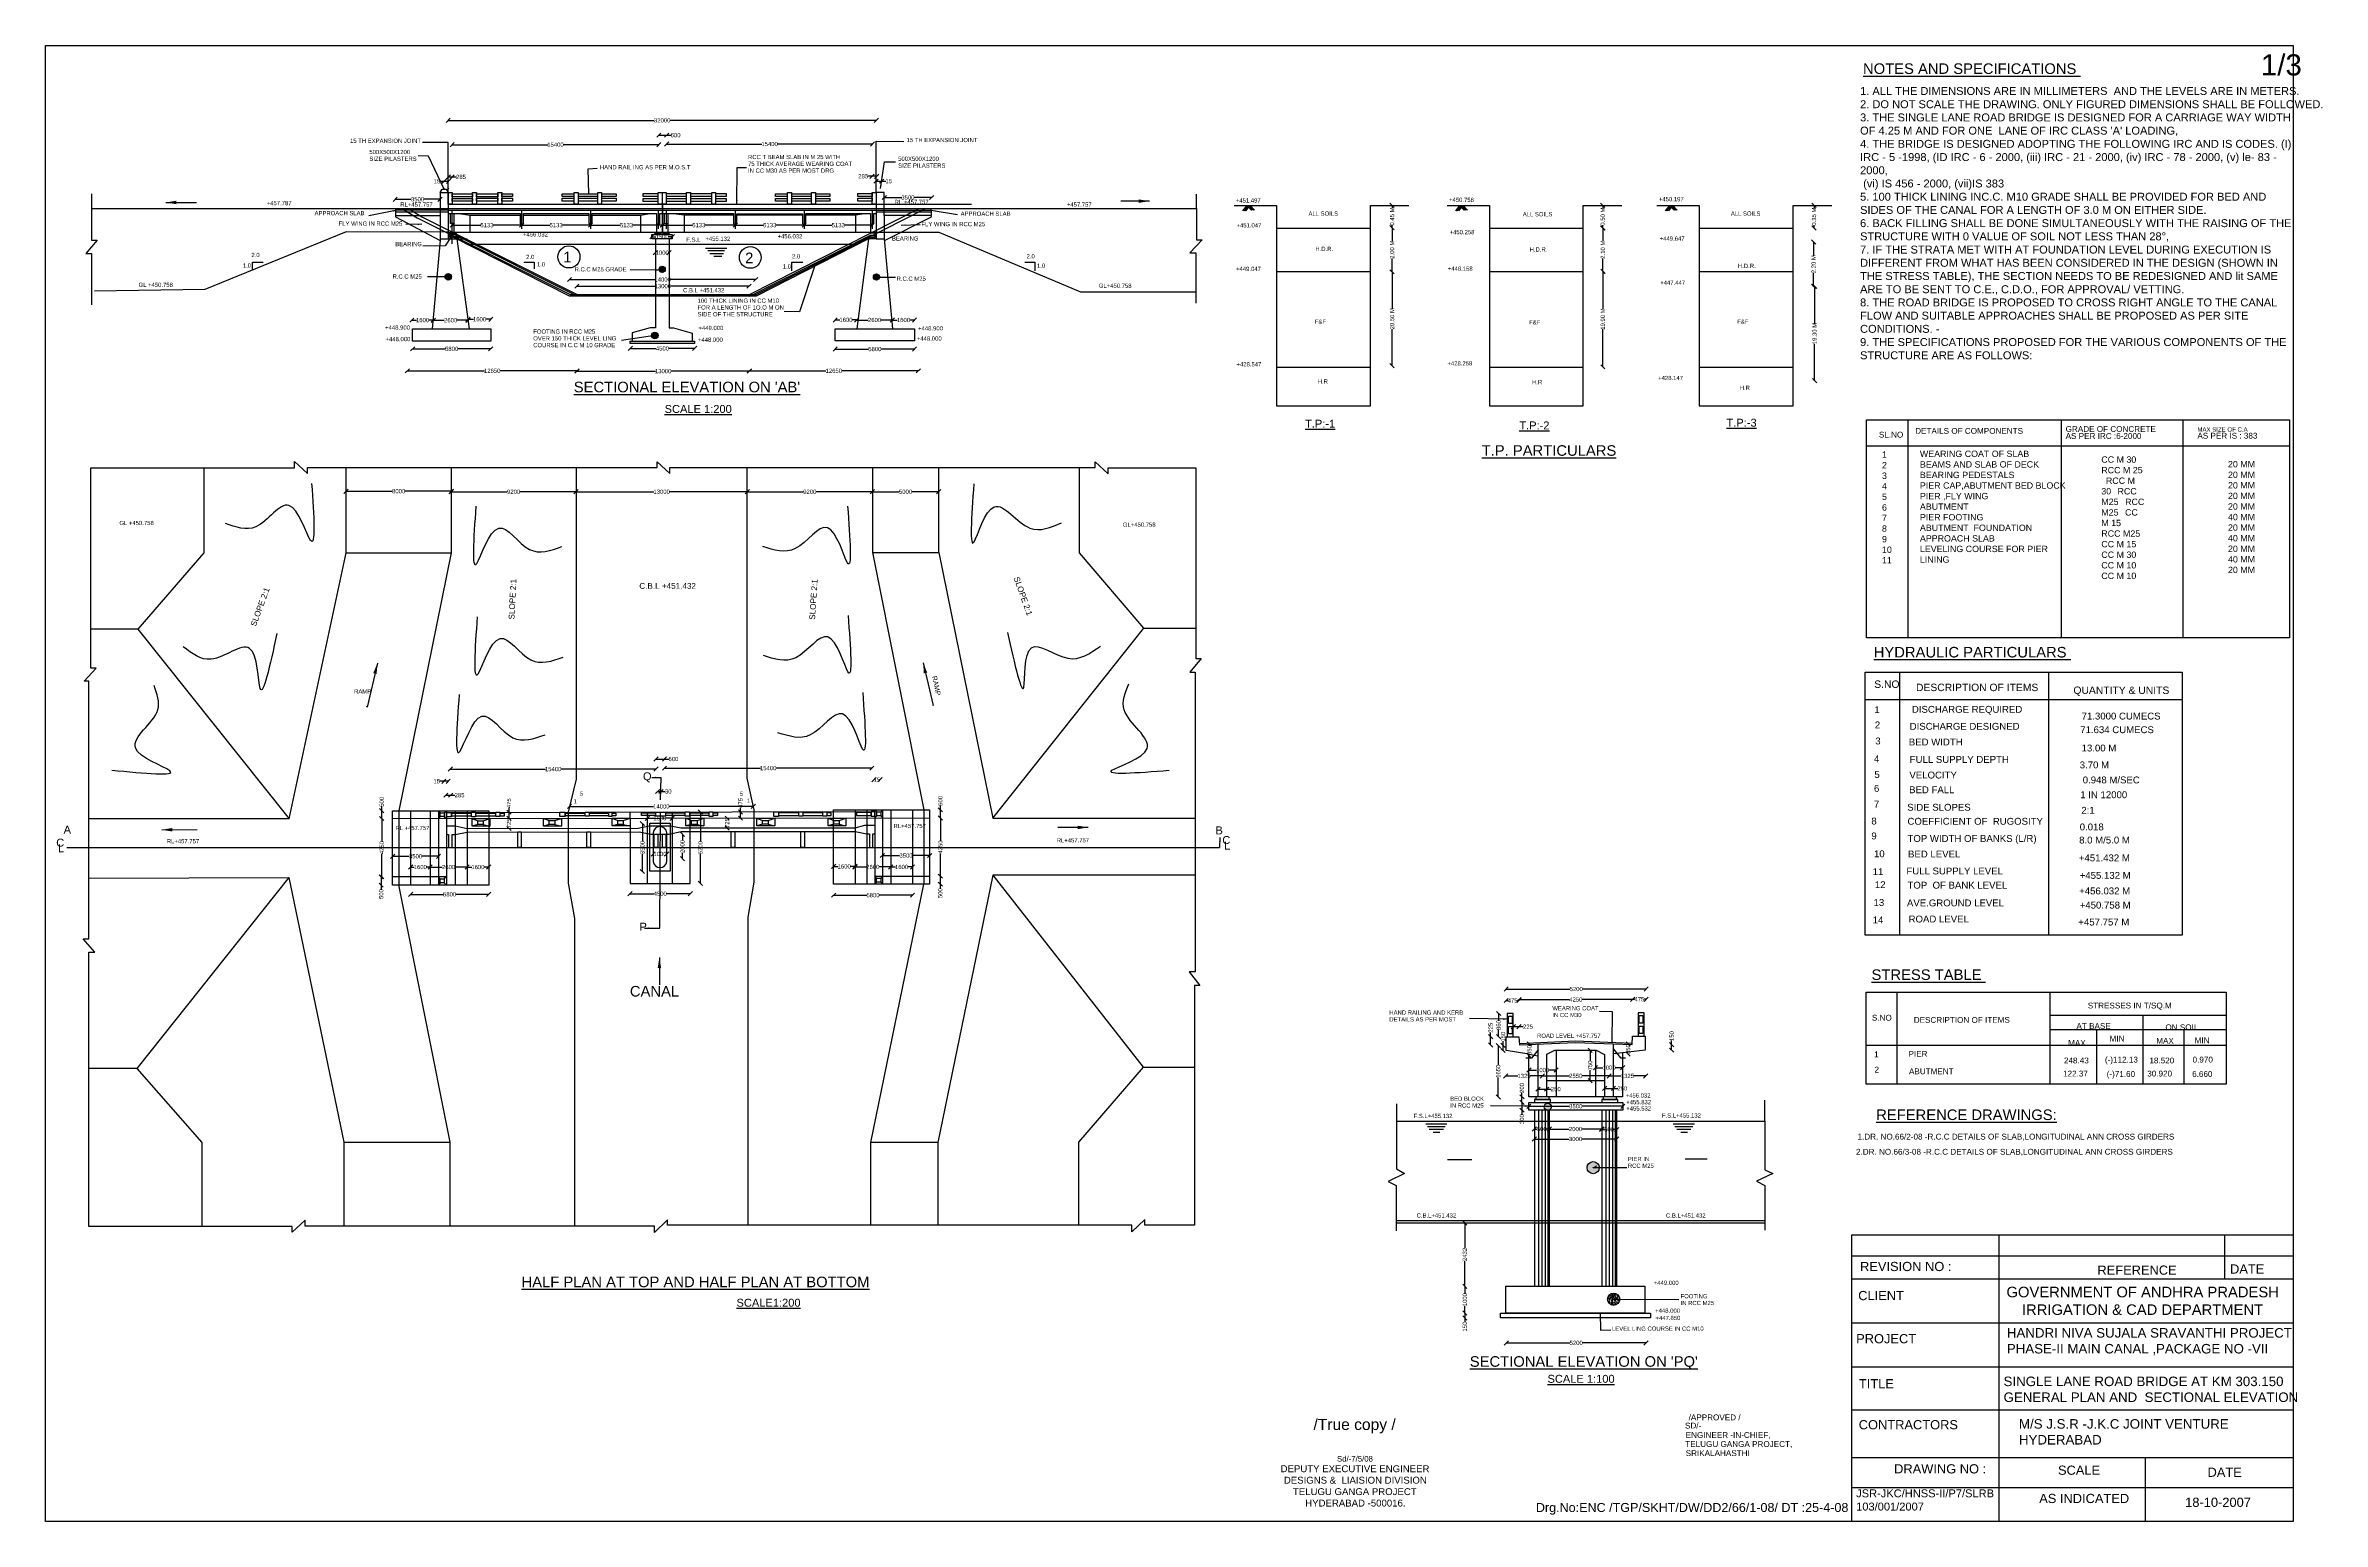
# Model space of a CAD drawing. Header units: millimetres. Extents: x -53240187 to -53218650, y 22121986 to 22135951.
import ezdxf

# ---------------------------------------------------------------- set-up
doc = ezdxf.new("R2010")
doc.units = ezdxf.units.MM
doc.header["$MEASUREMENT"] = 0
for name, color, linetype in [('DIMENSIONS', 7, 'Continuous'), ('DRAWING', 2, 'Continuous'), ('TEXT', 7, 'Continuous')]:
    doc.layers.add(name, color=color, linetype=linetype)
doc.styles.get("Standard").update_dxf_attribs({"font": 'arial.ttf', "height": 40})
doc.dimstyles.get("Standard").update_dxf_attribs({"dimtxt": 40, "dimasz": 40, "dimexe": 0.18, "dimexo": 0.0625, "dimgap": 0.09, "dimtad": 0, "dimdec": 0, "dimzin": 0, "dimdsep": 46, "dimtxsty": 'Standard', "dimblk": 'OBLIQUE', "dimcen": 0.09, "dimse1": 1, "dimse2": 1, "dimadec": 0, "dimazin": 0, "dimtfac": 1, "dimtdec": 0, "dimtofl": 0, "dimtmove": 0, "dimatfit": 3, "dimfxl": 1, "dimtolj": 1, "dimtzin": 0, "dimarcsym": 0})
pattern_1 = [(50, (0, 0), (7.172601826, -0.6275213498), [0.75, -8.25]), (355, (0, 0), (-1.3875133361, 7.521921337), [0.6, -6.6]), (100.4514, (0.598, -0.052), (5.7850938171, 6.8943954206), [0.6374019, -7.01142112]), (46.1842, (0, 2), (10.6724104863, -1.6551901433), [1.125, -12.375]), (96.6356, (0.889, 1.862), (9.3466270555, 9.741178709), [0.95610288, -10.51713]), (351.1842, (0, 2), (9.3466194513, 9.7411860093), [0.9, -9.9]), (21, (1, 1.5), (5.9690705212, -4.02618890665), [0.75, -8.25]), (326, (1, 1.5), (2.4331533192, 7.2515004505), [0.6, -6.6]), (71.4514, (1.4974, 1.1645), (8.4022262858, 3.2253049671), [0.6374019, -7.01142112]), (37.5, (0, 0), (0.12159855317, 3.32893853831), [0, -6.52, 0, -6.7, 0, -6.625]), (7.5, (0, 0), (2.63069537442, 3.94411711882), [0, -3.82, 0, -6.37, 0, -2.525]), (327.5, (-2.23, 0), (5.33822436172, -0.22554871734), [0, -2.5, 0, -7.8, 0, -10.35]), (317.5, (-3.23, 0), (5.83186169342, 1.00104982332), [0, -3.25, 0, -5.18, 0, -7.35])]
pattern_2 = [(50, (0, 0), (35.86300913, -3.137606749), [3.75, -41.25]), (355, (0, 0), (-6.93756668, 37.609606685), [3, -33]), (100.4514, (2.99, -0.26), (28.925469086, 34.471977103), [3.1870095, -35.0571056]), (46.1842, (0, 10), (53.36205243, -8.275950716), [5.625, -61.875]), (96.6356, (4.447, 9.31), (46.733135277, 48.705893545), [4.7805144, -52.58565]), (351.1842, (0, 10), (46.733097257, 48.705930046), [4.5, -49.5]), (21, (5, 7.5), (29.845352606, -20.130944533), [3.75, -41.25]), (326, (5, 7.5), (12.165766596, 36.257502252), [3, -33]), (71.4514, (7.487, 5.822), (42.01113143, 16.126524835), [3.1870095, -35.0571056]), (37.5, (0, 0), (0.607992766, 16.6446926916), [0, -32.6, 0, -33.5, 0, -33.125]), (7.5, (0, 0), (13.153476872, 19.720585594), [0, -19.1, 0, -31.85, 0, -12.625]), (327.5, (-11.15, 0), (26.6911218086, -1.1277435867), [0, -12.5, 0, -39, 0, -51.75]), (317.5, (-16.15, 0), (29.159308467, 5.005249117), [0, -16.25, 0, -25.9, 0, -36.75])]

# ---------------------------------------------------------------- blocks, each defined once
blk = doc.blocks.new('_Oblique')
at = {"color": 0, "linetype": 'ByBlock', "lineweight": -2}
blk.add_line((-0.5, -0.5), (0.5, 0.5), dxfattribs=at)
blk = doc.blocks.new('*D54')
at = {"layer": 'Defpoints', "color": 0, "transparency": 16777216}
for p in [(-53236379, 22135224), (-53232328, 22135243), (-53232328, 22135231)]:
    blk.add_point(p, dxfattribs=at)
at = {"layer": 'DIMENSIONS', "color": 0, "lineweight": -2, "transparency": 16777216}
for p, q in [((-53236379, 22135243), (-53234429, 22135243)), ((-53232328, 22135243), (-53234278, 22135243))]:
    blk.add_line(p, q, dxfattribs=at)
at = {"layer": 'DIMENSIONS', "color": 0, "lineweight": -2, "transparency": 16777216, "xscale": 40, "yscale": 40, "zscale": 40, "rotation": 180}
blk.add_blockref('_Oblique', (-53236379, 22135243), dxfattribs=at)
at = {"layer": 'DIMENSIONS', "color": 0, "lineweight": -2, "transparency": 16777216, "xscale": 40, "yscale": 40, "zscale": 40}
blk.add_blockref('_Oblique', (-53232328, 22135243), dxfattribs=at)
at = {"layer": 'DIMENSIONS', "color": 0, "transparency": 16777216, "insert": (-53234354, 22135243), "char_height": 40, "attachment_point": 5}
blk.add_mtext('\\A1;32000', dxfattribs=at)
blk = doc.blocks.new('*D55')
at = {"layer": 'Defpoints', "color": 0, "transparency": 16777216}
for p in [(-53236341, 22135006), (-53234386, 22135013), (-53234386, 22135012)]:
    blk.add_point(p, dxfattribs=at)
at = {"layer": 'DIMENSIONS', "color": 0, "lineweight": -2, "transparency": 16777216}
for p, q in [((-53236341, 22135013), (-53235437, 22135013)), ((-53234386, 22135013), (-53235290, 22135013))]:
    blk.add_line(p, q, dxfattribs=at)
at = {"layer": 'DIMENSIONS', "color": 0, "lineweight": -2, "transparency": 16777216, "xscale": 40, "yscale": 40, "zscale": 40, "rotation": 180}
blk.add_blockref('_Oblique', (-53236341, 22135013), dxfattribs=at)
at = {"layer": 'DIMENSIONS', "color": 0, "lineweight": -2, "transparency": 16777216, "xscale": 40, "yscale": 40, "zscale": 40}
blk.add_blockref('_Oblique', (-53234386, 22135013), dxfattribs=at)
at = {"layer": 'DIMENSIONS', "color": 0, "transparency": 16777216, "insert": (-53235364, 22135013), "char_height": 40, "attachment_point": 5}
blk.add_mtext('\\A1;15400', dxfattribs=at)
blk = doc.blocks.new('*D56')
at = {"layer": 'Defpoints', "color": 0, "transparency": 16777216}
for p in [(-53234312, 22135103), (-53234386, 22135013), (-53234312, 22135013)]:
    blk.add_point(p, dxfattribs=at)
at = {"layer": 'DIMENSIONS', "color": 0, "lineweight": -2, "transparency": 16777216}
for p, q in [((-53234386, 22135103), (-53234312, 22135103)), ((-53234312, 22135103), (-53234272, 22135103))]:
    blk.add_line(p, q, dxfattribs=at)
at = {"layer": 'DIMENSIONS', "color": 0, "lineweight": -2, "transparency": 16777216, "xscale": 40, "yscale": 40, "zscale": 40, "rotation": 180}
blk.add_blockref('_Oblique', (-53234386, 22135103), dxfattribs=at)
at = {"layer": 'DIMENSIONS', "color": 0, "lineweight": -2, "transparency": 16777216, "xscale": 40, "yscale": 40, "zscale": 40}
blk.add_blockref('_Oblique', (-53234312, 22135103), dxfattribs=at)
at = {"layer": 'DIMENSIONS', "color": 0, "transparency": 16777216, "insert": (-53234227, 22135103), "char_height": 40, "attachment_point": 5}
blk.add_mtext('\\A1;600', dxfattribs=at)
blk = doc.blocks.new('*D57')
at = {"layer": 'Defpoints', "color": 0, "transparency": 16777216}
for p in [(-53234312, 22135013), (-53232365, 22135019), (-53232365, 22135011)]:
    blk.add_point(p, dxfattribs=at)
at = {"layer": 'DIMENSIONS', "color": 0, "lineweight": -2, "transparency": 16777216}
for p, q in [((-53234312, 22135019), (-53233412, 22135019)), ((-53232365, 22135019), (-53233265, 22135019))]:
    blk.add_line(p, q, dxfattribs=at)
at = {"layer": 'DIMENSIONS', "color": 0, "lineweight": -2, "transparency": 16777216, "xscale": 40, "yscale": 40, "zscale": 40, "rotation": 180}
blk.add_blockref('_Oblique', (-53234312, 22135019), dxfattribs=at)
at = {"layer": 'DIMENSIONS', "color": 0, "lineweight": -2, "transparency": 16777216, "xscale": 40, "yscale": 40, "zscale": 40}
blk.add_blockref('_Oblique', (-53232365, 22135019), dxfattribs=at)
at = {"layer": 'DIMENSIONS', "color": 0, "transparency": 16777216, "insert": (-53233338, 22135019), "char_height": 40, "attachment_point": 5}
blk.add_mtext('\\A1;15400', dxfattribs=at)
blk = doc.blocks.new('*D58')
at = {"layer": 'Defpoints', "color": 0, "transparency": 16777216}
for p in [(-53232369, 22134714), (-53232369, 22134620), (-53232326, 22134621)]:
    blk.add_point(p, dxfattribs=at)
at = {"layer": 'DIMENSIONS', "color": 0, "lineweight": -2, "transparency": 16777216}
for p, q in [((-53232369, 22134714), (-53232409, 22134714)), ((-53232326, 22134714), (-53232369, 22134714))]:
    blk.add_line(p, q, dxfattribs=at)
at = {"layer": 'DIMENSIONS', "color": 0, "lineweight": -2, "transparency": 16777216, "xscale": 40, "yscale": 40, "zscale": 40, "rotation": 180}
blk.add_blockref('_Oblique', (-53232369, 22134714), dxfattribs=at)
at = {"layer": 'DIMENSIONS', "color": 0, "lineweight": -2, "transparency": 16777216, "xscale": 40, "yscale": 40, "zscale": 40}
blk.add_blockref('_Oblique', (-53232326, 22134714), dxfattribs=at)
at = {"layer": 'DIMENSIONS', "color": 0, "transparency": 16777216, "insert": (-53232453, 22134714), "char_height": 40, "attachment_point": 5}
blk.add_mtext('\\A1;285', dxfattribs=at)
blk = doc.blocks.new('*D59')
at = {"layer": 'Defpoints', "color": 0, "transparency": 16777216}
for p in [(-53232331, 22134668), (-53232278, 22134668), (-53232278, 22134668)]:
    blk.add_point(p, dxfattribs=at)
at = {"layer": 'DIMENSIONS', "color": 0, "lineweight": -2, "transparency": 16777216}
for p, q in [((-53232331, 22134668), (-53232278, 22134668)), ((-53232278, 22134668), (-53232238, 22134668))]:
    blk.add_line(p, q, dxfattribs=at)
at = {"layer": 'DIMENSIONS', "color": 0, "lineweight": -2, "transparency": 16777216, "xscale": 40, "yscale": 40, "zscale": 40, "rotation": 180}
blk.add_blockref('_Oblique', (-53232331, 22134668), dxfattribs=at)
at = {"layer": 'DIMENSIONS', "color": 0, "lineweight": -2, "transparency": 16777216, "xscale": 40, "yscale": 40, "zscale": 40}
blk.add_blockref('_Oblique', (-53232278, 22134668), dxfattribs=at)
at = {"layer": 'DIMENSIONS', "color": 0, "transparency": 16777216, "insert": (-53232211, 22134668), "char_height": 40, "attachment_point": 5}
blk.add_mtext('\\A1;15', dxfattribs=at)
blk = doc.blocks.new('*D60')
at = {"layer": 'Defpoints', "color": 0, "transparency": 16777216}
for p in [(-53232253, 22134512), (-53231806, 22134513), (-53231806, 22134513)]:
    blk.add_point(p, dxfattribs=at)
at = {"layer": 'DIMENSIONS', "color": 0, "lineweight": -2, "transparency": 16777216}
for p, q in [((-53232253, 22134513), (-53232089, 22134513)), ((-53231806, 22134513), (-53231970, 22134513))]:
    blk.add_line(p, q, dxfattribs=at)
at = {"layer": 'DIMENSIONS', "color": 0, "lineweight": -2, "transparency": 16777216, "xscale": 40, "yscale": 40, "zscale": 40, "rotation": 180}
blk.add_blockref('_Oblique', (-53232253, 22134513), dxfattribs=at)
at = {"layer": 'DIMENSIONS', "color": 0, "lineweight": -2, "transparency": 16777216, "xscale": 40, "yscale": 40, "zscale": 40}
blk.add_blockref('_Oblique', (-53231806, 22134513), dxfattribs=at)
at = {"layer": 'DIMENSIONS', "color": 0, "transparency": 16777216, "insert": (-53232030, 22134513), "char_height": 40, "attachment_point": 5}
blk.add_mtext('\\A1;3500', dxfattribs=at)
blk = doc.blocks.new('*D61')
at = {"layer": 'Defpoints', "color": 0, "transparency": 16777216}
for p in [(-53233011, 22134251), (-53233011, 22134251), (-53232368, 22134256)]:
    blk.add_point(p, dxfattribs=at)
at = {"layer": 'DIMENSIONS', "color": 0, "lineweight": -2, "transparency": 16777216}
for p, q in [((-53233011, 22134251), (-53232749, 22134251)), ((-53232368, 22134251), (-53232630, 22134251))]:
    blk.add_line(p, q, dxfattribs=at)
at = {"layer": 'DIMENSIONS', "color": 0, "lineweight": -2, "transparency": 16777216, "xscale": 40, "yscale": 40, "zscale": 40, "rotation": 180}
blk.add_blockref('_Oblique', (-53233011, 22134251), dxfattribs=at)
at = {"layer": 'DIMENSIONS', "color": 0, "lineweight": -2, "transparency": 16777216, "xscale": 40, "yscale": 40, "zscale": 40}
blk.add_blockref('_Oblique', (-53232368, 22134251), dxfattribs=at)
at = {"layer": 'DIMENSIONS', "color": 0, "transparency": 16777216, "insert": (-53232689, 22134251), "char_height": 40, "attachment_point": 5}
blk.add_mtext('\\A1;5133', dxfattribs=at)
blk = doc.blocks.new('*D62')
at = {"layer": 'Defpoints', "color": 0, "transparency": 16777216}
for p in [(-53233662, 22134251), (-53233662, 22134251), (-53233011, 22134256)]:
    blk.add_point(p, dxfattribs=at)
at = {"layer": 'DIMENSIONS', "color": 0, "lineweight": -2, "transparency": 16777216}
for p, q in [((-53233662, 22134251), (-53233396, 22134251)), ((-53233011, 22134251), (-53233277, 22134251))]:
    blk.add_line(p, q, dxfattribs=at)
at = {"layer": 'DIMENSIONS', "color": 0, "lineweight": -2, "transparency": 16777216, "xscale": 40, "yscale": 40, "zscale": 40, "rotation": 180}
blk.add_blockref('_Oblique', (-53233662, 22134251), dxfattribs=at)
at = {"layer": 'DIMENSIONS', "color": 0, "lineweight": -2, "transparency": 16777216, "xscale": 40, "yscale": 40, "zscale": 40}
blk.add_blockref('_Oblique', (-53233011, 22134251), dxfattribs=at)
at = {"layer": 'DIMENSIONS', "color": 0, "transparency": 16777216, "insert": (-53233337, 22134251), "char_height": 40, "attachment_point": 5}
blk.add_mtext('\\A1;5133', dxfattribs=at)
blk = doc.blocks.new('*D63')
at = {"layer": 'Defpoints', "color": 0, "transparency": 16777216}
for p in [(-53234353, 22134251), (-53234353, 22134251), (-53233663, 22134256)]:
    blk.add_point(p, dxfattribs=at)
at = {"layer": 'DIMENSIONS', "color": 0, "lineweight": -2, "transparency": 16777216}
for p, q in [((-53234353, 22134251), (-53234068, 22134251)), ((-53233663, 22134251), (-53233948, 22134251))]:
    blk.add_line(p, q, dxfattribs=at)
at = {"layer": 'DIMENSIONS', "color": 0, "lineweight": -2, "transparency": 16777216, "xscale": 40, "yscale": 40, "zscale": 40, "rotation": 180}
blk.add_blockref('_Oblique', (-53234353, 22134251), dxfattribs=at)
at = {"layer": 'DIMENSIONS', "color": 0, "lineweight": -2, "transparency": 16777216, "xscale": 40, "yscale": 40, "zscale": 40}
blk.add_blockref('_Oblique', (-53233663, 22134251), dxfattribs=at)
at = {"layer": 'DIMENSIONS', "color": 0, "transparency": 16777216, "insert": (-53234008, 22134251), "char_height": 40, "attachment_point": 5}
blk.add_mtext('\\A1;5133', dxfattribs=at)
blk = doc.blocks.new('*D64')
at = {"layer": 'Defpoints', "color": 0, "transparency": 16777216}
for p in [(-53235032, 22134252), (-53235032, 22134251), (-53234353, 22134257)]:
    blk.add_point(p, dxfattribs=at)
at = {"layer": 'DIMENSIONS', "color": 0, "lineweight": -2, "transparency": 16777216}
for p, q in [((-53235032, 22134251), (-53234752, 22134251)), ((-53234353, 22134251), (-53234632, 22134251))]:
    blk.add_line(p, q, dxfattribs=at)
at = {"layer": 'DIMENSIONS', "color": 0, "lineweight": -2, "transparency": 16777216, "xscale": 40, "yscale": 40, "zscale": 40, "rotation": 180}
blk.add_blockref('_Oblique', (-53235032, 22134251), dxfattribs=at)
at = {"layer": 'DIMENSIONS', "color": 0, "lineweight": -2, "transparency": 16777216, "xscale": 40, "yscale": 40, "zscale": 40}
blk.add_blockref('_Oblique', (-53234353, 22134251), dxfattribs=at)
at = {"layer": 'DIMENSIONS', "color": 0, "transparency": 16777216, "insert": (-53234692, 22134251), "char_height": 40, "attachment_point": 5}
blk.add_mtext('\\A1;5133', dxfattribs=at)
blk = doc.blocks.new('*D65')
at = {"layer": 'Defpoints', "color": 0, "transparency": 16777216}
for p in [(-53235684, 22134251), (-53235684, 22134251), (-53235032, 22134251)]:
    blk.add_point(p, dxfattribs=at)
at = {"layer": 'DIMENSIONS', "color": 0, "lineweight": -2, "transparency": 16777216}
for p, q in [((-53235684, 22134251), (-53235417, 22134251)), ((-53235032, 22134251), (-53235298, 22134251))]:
    blk.add_line(p, q, dxfattribs=at)
at = {"layer": 'DIMENSIONS', "color": 0, "lineweight": -2, "transparency": 16777216, "xscale": 40, "yscale": 40, "zscale": 40, "rotation": 180}
blk.add_blockref('_Oblique', (-53235684, 22134251), dxfattribs=at)
at = {"layer": 'DIMENSIONS', "color": 0, "lineweight": -2, "transparency": 16777216, "xscale": 40, "yscale": 40, "zscale": 40}
blk.add_blockref('_Oblique', (-53235032, 22134251), dxfattribs=at)
at = {"layer": 'DIMENSIONS', "color": 0, "transparency": 16777216, "insert": (-53235358, 22134251), "char_height": 40, "attachment_point": 5}
blk.add_mtext('\\A1;5133', dxfattribs=at)
blk = doc.blocks.new('*D66')
at = {"layer": 'Defpoints', "color": 0, "transparency": 16777216}
for p in [(-53236340, 22134251), (-53236340, 22134251), (-53235684, 22134251)]:
    blk.add_point(p, dxfattribs=at)
at = {"layer": 'DIMENSIONS', "color": 0, "lineweight": -2, "transparency": 16777216}
for p, q in [((-53236340, 22134251), (-53236071, 22134251)), ((-53235684, 22134251), (-53235952, 22134251))]:
    blk.add_line(p, q, dxfattribs=at)
at = {"layer": 'DIMENSIONS', "color": 0, "lineweight": -2, "transparency": 16777216, "xscale": 40, "yscale": 40, "zscale": 40, "rotation": 180}
blk.add_blockref('_Oblique', (-53236340, 22134251), dxfattribs=at)
at = {"layer": 'DIMENSIONS', "color": 0, "lineweight": -2, "transparency": 16777216, "xscale": 40, "yscale": 40, "zscale": 40}
blk.add_blockref('_Oblique', (-53235684, 22134251), dxfattribs=at)
at = {"layer": 'DIMENSIONS', "color": 0, "transparency": 16777216, "insert": (-53236012, 22134251), "char_height": 40, "attachment_point": 5}
blk.add_mtext('\\A1;5133', dxfattribs=at)
blk = doc.blocks.new('*D67')
at = {"layer": 'Defpoints', "color": 0, "transparency": 16777216}
for p in [(-53236341, 22134708), (-53236378, 22134562), (-53236341, 22134562)]:
    blk.add_point(p, dxfattribs=at)
at = {"layer": 'DIMENSIONS', "color": 0, "lineweight": -2, "transparency": 16777216}
for p, q in [((-53236378, 22134708), (-53236341, 22134708)), ((-53236341, 22134708), (-53236301, 22134708))]:
    blk.add_line(p, q, dxfattribs=at)
at = {"layer": 'DIMENSIONS', "color": 0, "lineweight": -2, "transparency": 16777216, "xscale": 40, "yscale": 40, "zscale": 40, "rotation": 180}
blk.add_blockref('_Oblique', (-53236378, 22134708), dxfattribs=at)
at = {"layer": 'DIMENSIONS', "color": 0, "lineweight": -2, "transparency": 16777216, "xscale": 40, "yscale": 40, "zscale": 40}
blk.add_blockref('_Oblique', (-53236341, 22134708), dxfattribs=at)
at = {"layer": 'DIMENSIONS', "color": 0, "transparency": 16777216, "insert": (-53236257, 22134708), "char_height": 40, "attachment_point": 5}
blk.add_mtext('\\A1;285', dxfattribs=at)
blk = doc.blocks.new('*D68')
at = {"layer": 'Defpoints', "color": 0, "transparency": 16777216}
for p in [(-53236417, 22134666), (-53236417, 22134664), (-53236375, 22134664)]:
    blk.add_point(p, dxfattribs=at)
at = {"layer": 'DIMENSIONS', "color": 0, "lineweight": -2, "transparency": 16777216}
for p, q in [((-53236417, 22134666), (-53236457, 22134666)), ((-53236375, 22134666), (-53236417, 22134666))]:
    blk.add_line(p, q, dxfattribs=at)
at = {"layer": 'DIMENSIONS', "color": 0, "lineweight": -2, "transparency": 16777216, "xscale": 40, "yscale": 40, "zscale": 40, "rotation": 180}
blk.add_blockref('_Oblique', (-53236417, 22134666), dxfattribs=at)
at = {"layer": 'DIMENSIONS', "color": 0, "lineweight": -2, "transparency": 16777216, "xscale": 40, "yscale": 40, "zscale": 40}
blk.add_blockref('_Oblique', (-53236375, 22134666), dxfattribs=at)
at = {"layer": 'DIMENSIONS', "color": 0, "transparency": 16777216, "insert": (-53236484, 22134666), "char_height": 40, "attachment_point": 5}
blk.add_mtext('\\A1;15', dxfattribs=at)
blk = doc.blocks.new('*D69')
at = {"layer": 'Defpoints', "color": 0, "transparency": 16777216}
for p in [(-53236880, 22134496), (-53236880, 22134496), (-53236456, 22134497)]:
    blk.add_point(p, dxfattribs=at)
at = {"layer": 'DIMENSIONS', "color": 0, "lineweight": -2, "transparency": 16777216}
for p, q in [((-53236880, 22134496), (-53236728, 22134496)), ((-53236456, 22134496), (-53236608, 22134496))]:
    blk.add_line(p, q, dxfattribs=at)
at = {"layer": 'DIMENSIONS', "color": 0, "lineweight": -2, "transparency": 16777216, "xscale": 40, "yscale": 40, "zscale": 40, "rotation": 180}
blk.add_blockref('_Oblique', (-53236880, 22134496), dxfattribs=at)
at = {"layer": 'DIMENSIONS', "color": 0, "lineweight": -2, "transparency": 16777216, "xscale": 40, "yscale": 40, "zscale": 40}
blk.add_blockref('_Oblique', (-53236456, 22134496), dxfattribs=at)
at = {"layer": 'DIMENSIONS', "color": 0, "transparency": 16777216, "insert": (-53236668, 22134496), "char_height": 40, "attachment_point": 5}
blk.add_mtext('\\A1;3500', dxfattribs=at)
blk = doc.blocks.new('*D70')
at = {"layer": 'Defpoints', "color": 0, "transparency": 16777216}
for p in [(-53234452, 22134142), (-53234258, 22134142), (-53234258, 22134142)]:
    blk.add_point(p, dxfattribs=at)
at = {"layer": 'DIMENSIONS', "color": 0, "lineweight": -2, "transparency": 16777216}
for p, q in [((-53234452, 22134142), (-53234413, 22134142)), ((-53234258, 22134142), (-53234297, 22134142))]:
    blk.add_line(p, q, dxfattribs=at)
at = {"layer": 'DIMENSIONS', "color": 0, "lineweight": -2, "transparency": 16777216, "xscale": 40, "yscale": 40, "zscale": 40, "rotation": 180}
blk.add_blockref('_Oblique', (-53234452, 22134142), dxfattribs=at)
at = {"layer": 'DIMENSIONS', "color": 0, "lineweight": -2, "transparency": 16777216, "xscale": 40, "yscale": 40, "zscale": 40}
blk.add_blockref('_Oblique', (-53234258, 22134142), dxfattribs=at)
at = {"layer": 'DIMENSIONS', "color": 0, "transparency": 16777216, "insert": (-53234355, 22134142), "char_height": 40, "attachment_point": 5}
blk.add_mtext('\\A1;1500', dxfattribs=at)
blk = doc.blocks.new('*D71')
at = {"layer": 'Defpoints', "color": 0, "transparency": 16777216}
for p in [(-53234418, 22133991), (-53234290, 22133991), (-53234290, 22133991)]:
    blk.add_point(p, dxfattribs=at)
at = {"layer": 'DIMENSIONS', "color": 0, "lineweight": -2, "transparency": 16777216}
for p, q in [((-53234418, 22133991), (-53234412, 22133991)), ((-53234290, 22133991), (-53234296, 22133991))]:
    blk.add_line(p, q, dxfattribs=at)
at = {"layer": 'DIMENSIONS', "color": 0, "lineweight": -2, "transparency": 16777216, "xscale": 40, "yscale": 40, "zscale": 40, "rotation": 180}
blk.add_blockref('_Oblique', (-53234418, 22133991), dxfattribs=at)
at = {"layer": 'DIMENSIONS', "color": 0, "lineweight": -2, "transparency": 16777216, "xscale": 40, "yscale": 40, "zscale": 40}
blk.add_blockref('_Oblique', (-53234290, 22133991), dxfattribs=at)
at = {"layer": 'DIMENSIONS', "color": 0, "transparency": 16777216, "insert": (-53234354, 22133991), "char_height": 40, "attachment_point": 5}
blk.add_mtext('\\A1;1000', dxfattribs=at)
blk = doc.blocks.new('*D72')
at = {"layer": 'Defpoints', "color": 0, "transparency": 16777216}
for p in [(-53235162, 22133674), (-53235162, 22133665), (-53233534, 22133660)]:
    blk.add_point(p, dxfattribs=at)
at = {"layer": 'DIMENSIONS', "color": 0, "lineweight": -2, "transparency": 16777216}
for p, q in [((-53235162, 22133674), (-53234422, 22133674)), ((-53233534, 22133674), (-53234275, 22133674))]:
    blk.add_line(p, q, dxfattribs=at)
at = {"layer": 'DIMENSIONS', "color": 0, "lineweight": -2, "transparency": 16777216, "xscale": 40, "yscale": 40, "zscale": 40, "rotation": 180}
blk.add_blockref('_Oblique', (-53235162, 22133674), dxfattribs=at)
at = {"layer": 'DIMENSIONS', "color": 0, "lineweight": -2, "transparency": 16777216, "xscale": 40, "yscale": 40, "zscale": 40}
blk.add_blockref('_Oblique', (-53233534, 22133674), dxfattribs=at)
at = {"layer": 'DIMENSIONS', "color": 0, "transparency": 16777216, "insert": (-53234348, 22133674), "char_height": 40, "attachment_point": 5}
blk.add_mtext('\\A1;13000', dxfattribs=at)
blk = doc.blocks.new('*D73')
at = {"layer": 'Defpoints', "color": 0, "transparency": 16777216}
for p in [(-53235231, 22133742), (-53233469, 22133737), (-53233469, 22133733)]:
    blk.add_point(p, dxfattribs=at)
at = {"layer": 'DIMENSIONS', "color": 0, "lineweight": -2, "transparency": 16777216}
for p, q in [((-53235231, 22133737), (-53234423, 22133737)), ((-53233469, 22133737), (-53234277, 22133737))]:
    blk.add_line(p, q, dxfattribs=at)
at = {"layer": 'DIMENSIONS', "color": 0, "lineweight": -2, "transparency": 16777216, "xscale": 40, "yscale": 40, "zscale": 40, "rotation": 180}
blk.add_blockref('_Oblique', (-53235231, 22133737), dxfattribs=at)
at = {"layer": 'DIMENSIONS', "color": 0, "lineweight": -2, "transparency": 16777216, "xscale": 40, "yscale": 40, "zscale": 40}
blk.add_blockref('_Oblique', (-53233469, 22133737), dxfattribs=at)
at = {"layer": 'DIMENSIONS', "color": 0, "transparency": 16777216, "insert": (-53234350, 22133737), "char_height": 40, "attachment_point": 5}
blk.add_mtext('\\A1;14000', dxfattribs=at)
blk = doc.blocks.new('*D74')
at = {"layer": 'Defpoints', "color": 0, "transparency": 16777216}
for p in [(-53236722, 22133364), (-53236722, 22133353), (-53236520, 22133365)]:
    blk.add_point(p, dxfattribs=at)
at = {"layer": 'DIMENSIONS', "color": 0, "lineweight": -2, "transparency": 16777216}
for p, q in [((-53236722, 22133353), (-53236679, 22133353)), ((-53236520, 22133353), (-53236563, 22133353))]:
    blk.add_line(p, q, dxfattribs=at)
at = {"layer": 'DIMENSIONS', "color": 0, "lineweight": -2, "transparency": 16777216, "xscale": 40, "yscale": 40, "zscale": 40, "rotation": 180}
blk.add_blockref('_Oblique', (-53236722, 22133353), dxfattribs=at)
at = {"layer": 'DIMENSIONS', "color": 0, "lineweight": -2, "transparency": 16777216, "xscale": 40, "yscale": 40, "zscale": 40}
blk.add_blockref('_Oblique', (-53236520, 22133353), dxfattribs=at)
at = {"layer": 'DIMENSIONS', "color": 0, "transparency": 16777216, "insert": (-53236621, 22133353), "char_height": 40, "attachment_point": 5}
blk.add_mtext('\\A1;1600', dxfattribs=at)
blk = doc.blocks.new('*D75')
at = {"layer": 'Defpoints', "color": 0, "transparency": 16777216}
for p in [(-53236520, 22133353), (-53236190, 22133352), (-53236190, 22133352)]:
    blk.add_point(p, dxfattribs=at)
at = {"layer": 'DIMENSIONS', "color": 0, "lineweight": -2, "transparency": 16777216}
for p, q in [((-53236520, 22133352), (-53236415, 22133352)), ((-53236190, 22133352), (-53236295, 22133352))]:
    blk.add_line(p, q, dxfattribs=at)
at = {"layer": 'DIMENSIONS', "color": 0, "lineweight": -2, "transparency": 16777216, "xscale": 40, "yscale": 40, "zscale": 40, "rotation": 180}
blk.add_blockref('_Oblique', (-53236520, 22133352), dxfattribs=at)
at = {"layer": 'DIMENSIONS', "color": 0, "lineweight": -2, "transparency": 16777216, "xscale": 40, "yscale": 40, "zscale": 40}
blk.add_blockref('_Oblique', (-53236190, 22133352), dxfattribs=at)
at = {"layer": 'DIMENSIONS', "color": 0, "transparency": 16777216, "insert": (-53236355, 22133352), "char_height": 40, "attachment_point": 5}
blk.add_mtext('\\A1;2600', dxfattribs=at)
blk = doc.blocks.new('*D76')
at = {"layer": 'Defpoints', "color": 0, "transparency": 16777216}
for p in [(-53236190, 22133352), (-53235975, 22133361), (-53235975, 22133358)]:
    blk.add_point(p, dxfattribs=at)
at = {"layer": 'DIMENSIONS', "color": 0, "lineweight": -2, "transparency": 16777216}
for p, q in [((-53236190, 22133361), (-53236140, 22133361)), ((-53235975, 22133361), (-53236025, 22133361))]:
    blk.add_line(p, q, dxfattribs=at)
at = {"layer": 'DIMENSIONS', "color": 0, "lineweight": -2, "transparency": 16777216, "xscale": 40, "yscale": 40, "zscale": 40, "rotation": 180}
blk.add_blockref('_Oblique', (-53236190, 22133361), dxfattribs=at)
at = {"layer": 'DIMENSIONS', "color": 0, "lineweight": -2, "transparency": 16777216, "xscale": 40, "yscale": 40, "zscale": 40}
blk.add_blockref('_Oblique', (-53235975, 22133361), dxfattribs=at)
at = {"layer": 'DIMENSIONS', "color": 0, "transparency": 16777216, "insert": (-53236082, 22133361), "char_height": 40, "attachment_point": 5}
blk.add_mtext('\\A1;1600', dxfattribs=at)
blk = doc.blocks.new('*D77')
at = {"layer": 'Defpoints', "color": 0, "transparency": 16777216}
for p in [(-53236715, 22133152), (-53235976, 22133152), (-53235976, 22133081)]:
    blk.add_point(p, dxfattribs=at)
at = {"layer": 'DIMENSIONS', "color": 0, "lineweight": -2, "transparency": 16777216}
for p, q in [((-53236715, 22133081), (-53236405, 22133081)), ((-53235976, 22133081), (-53236286, 22133081))]:
    blk.add_line(p, q, dxfattribs=at)
at = {"layer": 'DIMENSIONS', "color": 0, "lineweight": -2, "transparency": 16777216, "xscale": 40, "yscale": 40, "zscale": 40, "rotation": 180}
blk.add_blockref('_Oblique', (-53236715, 22133081), dxfattribs=at)
at = {"layer": 'DIMENSIONS', "color": 0, "lineweight": -2, "transparency": 16777216, "xscale": 40, "yscale": 40, "zscale": 40}
blk.add_blockref('_Oblique', (-53235976, 22133081), dxfattribs=at)
at = {"layer": 'DIMENSIONS', "color": 0, "transparency": 16777216, "insert": (-53236346, 22133081), "char_height": 40, "attachment_point": 5}
blk.add_mtext('\\A1;5800', dxfattribs=at)
blk = doc.blocks.new('*D78')
at = {"layer": 'Defpoints', "color": 0, "transparency": 16777216}
for p in [(-53236765, 22132877), (-53235160, 22132874), (-53235160, 22132873)]:
    blk.add_point(p, dxfattribs=at)
at = {"layer": 'DIMENSIONS', "color": 0, "lineweight": -2, "transparency": 16777216}
for p, q in [((-53236765, 22132873), (-53236036, 22132873)), ((-53235160, 22132873), (-53235889, 22132873))]:
    blk.add_line(p, q, dxfattribs=at)
at = {"layer": 'DIMENSIONS', "color": 0, "lineweight": -2, "transparency": 16777216, "xscale": 40, "yscale": 40, "zscale": 40, "rotation": 180}
blk.add_blockref('_Oblique', (-53236765, 22132873), dxfattribs=at)
at = {"layer": 'DIMENSIONS', "color": 0, "lineweight": -2, "transparency": 16777216, "xscale": 40, "yscale": 40, "zscale": 40}
blk.add_blockref('_Oblique', (-53235160, 22132873), dxfattribs=at)
at = {"layer": 'DIMENSIONS', "color": 0, "transparency": 16777216, "insert": (-53235962, 22132873), "char_height": 40, "attachment_point": 5}
blk.add_mtext('\\A1;12650', dxfattribs=at)
blk = doc.blocks.new('*D79')
at = {"layer": 'Defpoints', "color": 0, "transparency": 16777216}
for p in [(-53234656, 22133133), (-53234048, 22133133), (-53234048, 22133085)]:
    blk.add_point(p, dxfattribs=at)
at = {"layer": 'DIMENSIONS', "color": 0, "lineweight": -2, "transparency": 16777216}
for p, q in [((-53234656, 22133085), (-53234413, 22133085)), ((-53234048, 22133085), (-53234292, 22133085))]:
    blk.add_line(p, q, dxfattribs=at)
at = {"layer": 'DIMENSIONS', "color": 0, "lineweight": -2, "transparency": 16777216, "xscale": 40, "yscale": 40, "zscale": 40, "rotation": 180}
blk.add_blockref('_Oblique', (-53234656, 22133085), dxfattribs=at)
at = {"layer": 'DIMENSIONS', "color": 0, "lineweight": -2, "transparency": 16777216, "xscale": 40, "yscale": 40, "zscale": 40}
blk.add_blockref('_Oblique', (-53234048, 22133085), dxfattribs=at)
at = {"layer": 'DIMENSIONS', "color": 0, "transparency": 16777216, "insert": (-53234352, 22133085), "char_height": 40, "attachment_point": 5}
blk.add_mtext('\\A1;4500', dxfattribs=at)
blk = doc.blocks.new('*D80')
at = {"layer": 'Defpoints', "color": 0, "transparency": 16777216}
for p in [(-53235160, 22132873), (-53233530, 22132871), (-53233530, 22132870)]:
    blk.add_point(p, dxfattribs=at)
at = {"layer": 'DIMENSIONS', "color": 0, "lineweight": -2, "transparency": 16777216}
for p, q in [((-53235160, 22132870), (-53234419, 22132870)), ((-53233530, 22132870), (-53234272, 22132870))]:
    blk.add_line(p, q, dxfattribs=at)
at = {"layer": 'DIMENSIONS', "color": 0, "lineweight": -2, "transparency": 16777216, "xscale": 40, "yscale": 40, "zscale": 40, "rotation": 180}
blk.add_blockref('_Oblique', (-53235160, 22132870), dxfattribs=at)
at = {"layer": 'DIMENSIONS', "color": 0, "lineweight": -2, "transparency": 16777216, "xscale": 40, "yscale": 40, "zscale": 40}
blk.add_blockref('_Oblique', (-53233530, 22132870), dxfattribs=at)
at = {"layer": 'DIMENSIONS', "color": 0, "transparency": 16777216, "insert": (-53234345, 22132870), "char_height": 40, "attachment_point": 5}
blk.add_mtext('\\A1;13000', dxfattribs=at)
blk = doc.blocks.new('*D81')
at = {"layer": 'Defpoints', "color": 0, "transparency": 16777216}
for p in [(-53233530, 22132870), (-53231932, 22132873), (-53231932, 22132873)]:
    blk.add_point(p, dxfattribs=at)
at = {"layer": 'DIMENSIONS', "color": 0, "lineweight": -2, "transparency": 16777216}
for p, q in [((-53233530, 22132873), (-53232805, 22132873)), ((-53231932, 22132873), (-53232658, 22132873))]:
    blk.add_line(p, q, dxfattribs=at)
at = {"layer": 'DIMENSIONS', "color": 0, "lineweight": -2, "transparency": 16777216, "xscale": 40, "yscale": 40, "zscale": 40, "rotation": 180}
blk.add_blockref('_Oblique', (-53233530, 22132873), dxfattribs=at)
at = {"layer": 'DIMENSIONS', "color": 0, "lineweight": -2, "transparency": 16777216, "xscale": 40, "yscale": 40, "zscale": 40}
blk.add_blockref('_Oblique', (-53231932, 22132873), dxfattribs=at)
at = {"layer": 'DIMENSIONS', "color": 0, "transparency": 16777216, "insert": (-53232731, 22132873), "char_height": 40, "attachment_point": 5}
blk.add_mtext('\\A1;12650', dxfattribs=at)
blk = doc.blocks.new('*D82')
at = {"layer": 'Defpoints', "color": 0, "transparency": 16777216}
for p in [(-53232718, 22133155), (-53231968, 22133155), (-53231968, 22133079)]:
    blk.add_point(p, dxfattribs=at)
at = {"layer": 'DIMENSIONS', "color": 0, "lineweight": -2, "transparency": 16777216}
for p, q in [((-53232718, 22133079), (-53232403, 22133079)), ((-53231968, 22133079), (-53232283, 22133079))]:
    blk.add_line(p, q, dxfattribs=at)
at = {"layer": 'DIMENSIONS', "color": 0, "lineweight": -2, "transparency": 16777216, "xscale": 40, "yscale": 40, "zscale": 40, "rotation": 180}
blk.add_blockref('_Oblique', (-53232718, 22133079), dxfattribs=at)
at = {"layer": 'DIMENSIONS', "color": 0, "lineweight": -2, "transparency": 16777216, "xscale": 40, "yscale": 40, "zscale": 40}
blk.add_blockref('_Oblique', (-53231968, 22133079), dxfattribs=at)
at = {"layer": 'DIMENSIONS', "color": 0, "transparency": 16777216, "insert": (-53232343, 22133079), "char_height": 40, "attachment_point": 5}
blk.add_mtext('\\A1;5800', dxfattribs=at)
blk = doc.blocks.new('*D83')
at = {"layer": 'Defpoints', "color": 0, "transparency": 16777216}
for p in [(-53232718, 22133355), (-53232718, 22133270), (-53232514, 22133270)]:
    blk.add_point(p, dxfattribs=at)
at = {"layer": 'DIMENSIONS', "color": 0, "lineweight": -2, "transparency": 16777216}
for p, q in [((-53232718, 22133355), (-53232674, 22133355)), ((-53232514, 22133355), (-53232558, 22133355))]:
    blk.add_line(p, q, dxfattribs=at)
at = {"layer": 'DIMENSIONS', "color": 0, "lineweight": -2, "transparency": 16777216, "xscale": 40, "yscale": 40, "zscale": 40, "rotation": 180}
blk.add_blockref('_Oblique', (-53232718, 22133355), dxfattribs=at)
at = {"layer": 'DIMENSIONS', "color": 0, "lineweight": -2, "transparency": 16777216, "xscale": 40, "yscale": 40, "zscale": 40}
blk.add_blockref('_Oblique', (-53232514, 22133355), dxfattribs=at)
at = {"layer": 'DIMENSIONS', "color": 0, "transparency": 16777216, "insert": (-53232616, 22133355), "char_height": 40, "attachment_point": 5}
blk.add_mtext('\\A1;1600', dxfattribs=at)
blk = doc.blocks.new('*D84')
at = {"layer": 'Defpoints', "color": 0, "transparency": 16777216}
for p in [(-53232514, 22133270), (-53232177, 22133354), (-53232177, 22133270)]:
    blk.add_point(p, dxfattribs=at)
at = {"layer": 'DIMENSIONS', "color": 0, "lineweight": -2, "transparency": 16777216}
for p, q in [((-53232514, 22133354), (-53232405, 22133354)), ((-53232177, 22133354), (-53232285, 22133354))]:
    blk.add_line(p, q, dxfattribs=at)
at = {"layer": 'DIMENSIONS', "color": 0, "lineweight": -2, "transparency": 16777216, "xscale": 40, "yscale": 40, "zscale": 40, "rotation": 180}
blk.add_blockref('_Oblique', (-53232514, 22133354), dxfattribs=at)
at = {"layer": 'DIMENSIONS', "color": 0, "lineweight": -2, "transparency": 16777216, "xscale": 40, "yscale": 40, "zscale": 40}
blk.add_blockref('_Oblique', (-53232177, 22133354), dxfattribs=at)
at = {"layer": 'DIMENSIONS', "color": 0, "transparency": 16777216, "insert": (-53232345, 22133354), "char_height": 40, "attachment_point": 5}
blk.add_mtext('\\A1;2600', dxfattribs=at)
blk = doc.blocks.new('*D85')
at = {"layer": 'Defpoints', "color": 0, "transparency": 16777216}
for p in [(-53232177, 22133270), (-53231968, 22133354), (-53231968, 22133270)]:
    blk.add_point(p, dxfattribs=at)
at = {"layer": 'DIMENSIONS', "color": 0, "lineweight": -2, "transparency": 16777216}
for p, q in [((-53232177, 22133354), (-53232130, 22133354)), ((-53231968, 22133354), (-53232014, 22133354))]:
    blk.add_line(p, q, dxfattribs=at)
at = {"layer": 'DIMENSIONS', "color": 0, "lineweight": -2, "transparency": 16777216, "xscale": 40, "yscale": 40, "zscale": 40, "rotation": 180}
blk.add_blockref('_Oblique', (-53232177, 22133354), dxfattribs=at)
at = {"layer": 'DIMENSIONS', "color": 0, "lineweight": -2, "transparency": 16777216, "xscale": 40, "yscale": 40, "zscale": 40}
blk.add_blockref('_Oblique', (-53231968, 22133354), dxfattribs=at)
at = {"layer": 'DIMENSIONS', "color": 0, "transparency": 16777216, "insert": (-53232072, 22133354), "char_height": 40, "attachment_point": 5}
blk.add_mtext('\\A1;1600', dxfattribs=at)
blk = doc.blocks.new('*D86')
at = {"layer": 'Defpoints', "color": 0, "transparency": 16777216}
for p in [(-53237344, 22131734), (-53236349, 22131734), (-53236349, 22131734)]:
    blk.add_point(p, dxfattribs=at)
at = {"layer": 'DIMENSIONS', "color": 0, "lineweight": -2, "transparency": 16777216}
for p, q in [((-53237344, 22131734), (-53236907, 22131734)), ((-53236349, 22131734), (-53236787, 22131734))]:
    blk.add_line(p, q, dxfattribs=at)
at = {"layer": 'DIMENSIONS', "color": 0, "lineweight": -2, "transparency": 16777216, "xscale": 40, "yscale": 40, "zscale": 40, "rotation": 180}
blk.add_blockref('_Oblique', (-53237344, 22131734), dxfattribs=at)
at = {"layer": 'DIMENSIONS', "color": 0, "lineweight": -2, "transparency": 16777216, "xscale": 40, "yscale": 40, "zscale": 40}
blk.add_blockref('_Oblique', (-53236349, 22131734), dxfattribs=at)
at = {"layer": 'DIMENSIONS', "color": 0, "transparency": 16777216, "insert": (-53236847, 22131734), "char_height": 40, "attachment_point": 5}
blk.add_mtext('\\A1;8000', dxfattribs=at)
blk = doc.blocks.new('*D87')
at = {"layer": 'Defpoints', "color": 0, "transparency": 16777216}
for p in [(-53236349, 22131734), (-53235169, 22131734), (-53235169, 22131729)]:
    blk.add_point(p, dxfattribs=at)
at = {"layer": 'DIMENSIONS', "color": 0, "lineweight": -2, "transparency": 16777216}
for p, q in [((-53236349, 22131729), (-53235819, 22131729)), ((-53235169, 22131729), (-53235699, 22131729))]:
    blk.add_line(p, q, dxfattribs=at)
at = {"layer": 'DIMENSIONS', "color": 0, "lineweight": -2, "transparency": 16777216, "xscale": 40, "yscale": 40, "zscale": 40, "rotation": 180}
blk.add_blockref('_Oblique', (-53236349, 22131729), dxfattribs=at)
at = {"layer": 'DIMENSIONS', "color": 0, "lineweight": -2, "transparency": 16777216, "xscale": 40, "yscale": 40, "zscale": 40}
blk.add_blockref('_Oblique', (-53235169, 22131729), dxfattribs=at)
at = {"layer": 'DIMENSIONS', "color": 0, "transparency": 16777216, "insert": (-53235759, 22131729), "char_height": 40, "attachment_point": 5}
blk.add_mtext('\\A1;9200', dxfattribs=at)
blk = doc.blocks.new('*D88')
at = {"layer": 'Defpoints', "color": 0, "transparency": 16777216}
for p in [(-53235169, 22131729), (-53233549, 22131729), (-53233549, 22131729)]:
    blk.add_point(p, dxfattribs=at)
at = {"layer": 'DIMENSIONS', "color": 0, "lineweight": -2, "transparency": 16777216}
for p, q in [((-53235169, 22131729), (-53234432, 22131729)), ((-53233549, 22131729), (-53234286, 22131729))]:
    blk.add_line(p, q, dxfattribs=at)
at = {"layer": 'DIMENSIONS', "color": 0, "lineweight": -2, "transparency": 16777216, "xscale": 40, "yscale": 40, "zscale": 40, "rotation": 180}
blk.add_blockref('_Oblique', (-53235169, 22131729), dxfattribs=at)
at = {"layer": 'DIMENSIONS', "color": 0, "lineweight": -2, "transparency": 16777216, "xscale": 40, "yscale": 40, "zscale": 40}
blk.add_blockref('_Oblique', (-53233549, 22131729), dxfattribs=at)
at = {"layer": 'DIMENSIONS', "color": 0, "transparency": 16777216, "insert": (-53234359, 22131729), "char_height": 40, "attachment_point": 5}
blk.add_mtext('\\A1;13000', dxfattribs=at)
blk = doc.blocks.new('*D89')
at = {"layer": 'Defpoints', "color": 0, "transparency": 16777216}
for p in [(-53233549, 22131729), (-53232366, 22131729), (-53232366, 22131729)]:
    blk.add_point(p, dxfattribs=at)
at = {"layer": 'DIMENSIONS', "color": 0, "lineweight": -2, "transparency": 16777216}
for p, q in [((-53233549, 22131729), (-53233017, 22131729)), ((-53232366, 22131729), (-53232898, 22131729))]:
    blk.add_line(p, q, dxfattribs=at)
at = {"layer": 'DIMENSIONS', "color": 0, "lineweight": -2, "transparency": 16777216, "xscale": 40, "yscale": 40, "zscale": 40, "rotation": 180}
blk.add_blockref('_Oblique', (-53233549, 22131729), dxfattribs=at)
at = {"layer": 'DIMENSIONS', "color": 0, "lineweight": -2, "transparency": 16777216, "xscale": 40, "yscale": 40, "zscale": 40}
blk.add_blockref('_Oblique', (-53232366, 22131729), dxfattribs=at)
at = {"layer": 'DIMENSIONS', "color": 0, "transparency": 16777216, "insert": (-53232958, 22131729), "char_height": 40, "attachment_point": 5}
blk.add_mtext('\\A1;9200', dxfattribs=at)
blk = doc.blocks.new('*D90')
at = {"layer": 'Defpoints', "color": 0, "transparency": 16777216}
for p in [(-53232366, 22131729), (-53231738, 22131729), (-53231738, 22131729)]:
    blk.add_point(p, dxfattribs=at)
at = {"layer": 'DIMENSIONS', "color": 0, "lineweight": -2, "transparency": 16777216}
for p, q in [((-53232366, 22131729), (-53232112, 22131729)), ((-53231738, 22131729), (-53231992, 22131729))]:
    blk.add_line(p, q, dxfattribs=at)
at = {"layer": 'DIMENSIONS', "color": 0, "lineweight": -2, "transparency": 16777216, "xscale": 40, "yscale": 40, "zscale": 40, "rotation": 180}
blk.add_blockref('_Oblique', (-53232366, 22131729), dxfattribs=at)
at = {"layer": 'DIMENSIONS', "color": 0, "lineweight": -2, "transparency": 16777216, "xscale": 40, "yscale": 40, "zscale": 40}
blk.add_blockref('_Oblique', (-53231738, 22131729), dxfattribs=at)
at = {"layer": 'DIMENSIONS', "color": 0, "transparency": 16777216, "insert": (-53232052, 22131729), "char_height": 40, "attachment_point": 5}
blk.add_mtext('\\A1;5000', dxfattribs=at)
blk = doc.blocks.new('*D91')
at = {"layer": 'Defpoints', "color": 0, "transparency": 16777216}
for p in [(-53236359, 22129103), (-53234412, 22129105), (-53234412, 22129101)]:
    blk.add_point(p, dxfattribs=at)
at = {"layer": 'DIMENSIONS', "color": 0, "lineweight": -2, "transparency": 16777216}
for p, q in [((-53236359, 22129105), (-53235459, 22129105)), ((-53234412, 22129105), (-53235312, 22129105))]:
    blk.add_line(p, q, dxfattribs=at)
at = {"layer": 'DIMENSIONS', "color": 0, "lineweight": -2, "transparency": 16777216, "xscale": 40, "yscale": 40, "zscale": 40, "rotation": 180}
blk.add_blockref('_Oblique', (-53236359, 22129105), dxfattribs=at)
at = {"layer": 'DIMENSIONS', "color": 0, "lineweight": -2, "transparency": 16777216, "xscale": 40, "yscale": 40, "zscale": 40}
blk.add_blockref('_Oblique', (-53234412, 22129105), dxfattribs=at)
at = {"layer": 'DIMENSIONS', "color": 0, "transparency": 16777216, "insert": (-53235386, 22129105), "char_height": 40, "attachment_point": 5}
blk.add_mtext('\\A1;15400', dxfattribs=at)
blk = doc.blocks.new('*D92')
at = {"layer": 'Defpoints', "color": 0, "transparency": 16777216}
for p in [(-53234412, 22129105), (-53234332, 22129200), (-53234332, 22129104)]:
    blk.add_point(p, dxfattribs=at)
at = {"layer": 'DIMENSIONS', "color": 0, "lineweight": -2, "transparency": 16777216}
for p, q in [((-53234412, 22129200), (-53234332, 22129200)), ((-53234332, 22129200), (-53234292, 22129200))]:
    blk.add_line(p, q, dxfattribs=at)
at = {"layer": 'DIMENSIONS', "color": 0, "lineweight": -2, "transparency": 16777216, "xscale": 40, "yscale": 40, "zscale": 40, "rotation": 180}
blk.add_blockref('_Oblique', (-53234412, 22129200), dxfattribs=at)
at = {"layer": 'DIMENSIONS', "color": 0, "lineweight": -2, "transparency": 16777216, "xscale": 40, "yscale": 40, "zscale": 40}
blk.add_blockref('_Oblique', (-53234332, 22129200), dxfattribs=at)
at = {"layer": 'DIMENSIONS', "color": 0, "transparency": 16777216, "insert": (-53234248, 22129200), "char_height": 40, "attachment_point": 5}
blk.add_mtext('\\A1;600', dxfattribs=at)
blk = doc.blocks.new('*D93')
at = {"layer": 'Defpoints', "color": 0, "transparency": 16777216}
for p in [(-53234332, 22129104), (-53232371, 22129114), (-53232371, 22129107)]:
    blk.add_point(p, dxfattribs=at)
at = {"layer": 'DIMENSIONS', "color": 0, "lineweight": -2, "transparency": 16777216}
for p, q in [((-53234332, 22129114), (-53233425, 22129114)), ((-53232371, 22129114), (-53233278, 22129114))]:
    blk.add_line(p, q, dxfattribs=at)
at = {"layer": 'DIMENSIONS', "color": 0, "lineweight": -2, "transparency": 16777216, "xscale": 40, "yscale": 40, "zscale": 40, "rotation": 180}
blk.add_blockref('_Oblique', (-53234332, 22129114), dxfattribs=at)
at = {"layer": 'DIMENSIONS', "color": 0, "lineweight": -2, "transparency": 16777216, "xscale": 40, "yscale": 40, "zscale": 40}
blk.add_blockref('_Oblique', (-53232371, 22129114), dxfattribs=at)
at = {"layer": 'DIMENSIONS', "color": 0, "transparency": 16777216, "insert": (-53233352, 22129114), "char_height": 40, "attachment_point": 5}
blk.add_mtext('\\A1;15400', dxfattribs=at)
blk = doc.blocks.new('*D94')
at = {"layer": 'Defpoints', "color": 0, "transparency": 16777216}
for p in [(-53232350, 22128993), (-53232295, 22129005), (-53232295, 22128993)]:
    blk.add_point(p, dxfattribs=at)
at = {"layer": 'DIMENSIONS', "color": 0, "lineweight": -2, "transparency": 16777216}
for p, q in [((-53232350, 22129005), (-53232350, 22129005)), ((-53232295, 22129005), (-53232296, 22129005))]:
    blk.add_line(p, q, dxfattribs=at)
at = {"layer": 'DIMENSIONS', "color": 0, "lineweight": -2, "transparency": 16777216, "xscale": 40, "yscale": 40, "zscale": 40, "rotation": 180}
blk.add_blockref('_Oblique', (-53232350, 22129005), dxfattribs=at)
at = {"layer": 'DIMENSIONS', "color": 0, "lineweight": -2, "transparency": 16777216, "xscale": 40, "yscale": 40, "zscale": 40}
blk.add_blockref('_Oblique', (-53232295, 22129005), dxfattribs=at)
at = {"layer": 'DIMENSIONS', "color": 0, "transparency": 16777216, "insert": (-53232323, 22129005), "char_height": 40, "attachment_point": 5}
blk.add_mtext('\\A1;15', dxfattribs=at)
blk = doc.blocks.new('*D95')
at = {"layer": 'Defpoints', "color": 0, "transparency": 16777216}
for p in [(-53234366, 22128893), (-53234398, 22128821), (-53234366, 22128819)]:
    blk.add_point(p, dxfattribs=at)
at = {"layer": 'DIMENSIONS', "color": 0, "lineweight": -2, "transparency": 16777216}
for p, q in [((-53234398, 22128893), (-53234366, 22128893)), ((-53234366, 22128893), (-53234326, 22128893))]:
    blk.add_line(p, q, dxfattribs=at)
at = {"layer": 'DIMENSIONS', "color": 0, "lineweight": -2, "transparency": 16777216, "xscale": 40, "yscale": 40, "zscale": 40, "rotation": 180}
blk.add_blockref('_Oblique', (-53234398, 22128893), dxfattribs=at)
at = {"layer": 'DIMENSIONS', "color": 0, "lineweight": -2, "transparency": 16777216, "xscale": 40, "yscale": 40, "zscale": 40}
blk.add_blockref('_Oblique', (-53234366, 22128893), dxfattribs=at)
at = {"layer": 'DIMENSIONS', "color": 0, "transparency": 16777216, "insert": (-53234297, 22128893), "char_height": 40, "attachment_point": 5}
blk.add_mtext('\\A1;30', dxfattribs=at)
blk = doc.blocks.new('*D96')
at = {"layer": 'Defpoints', "color": 0, "transparency": 16777216}
for p in [(-53235231, 22128752), (-53235231, 22128752), (-53233492, 22128750)]:
    blk.add_point(p, dxfattribs=at)
at = {"layer": 'DIMENSIONS', "color": 0, "lineweight": -2, "transparency": 16777216}
for p, q in [((-53235231, 22128752), (-53234435, 22128752)), ((-53233492, 22128752), (-53234288, 22128752))]:
    blk.add_line(p, q, dxfattribs=at)
at = {"layer": 'DIMENSIONS', "color": 0, "lineweight": -2, "transparency": 16777216, "xscale": 40, "yscale": 40, "zscale": 40, "rotation": 180}
blk.add_blockref('_Oblique', (-53235231, 22128752), dxfattribs=at)
at = {"layer": 'DIMENSIONS', "color": 0, "lineweight": -2, "transparency": 16777216, "xscale": 40, "yscale": 40, "zscale": 40}
blk.add_blockref('_Oblique', (-53233492, 22128752), dxfattribs=at)
at = {"layer": 'DIMENSIONS', "color": 0, "transparency": 16777216, "insert": (-53234362, 22128752), "char_height": 40, "attachment_point": 5}
blk.add_mtext('\\A1;14000', dxfattribs=at)
blk = doc.blocks.new('*D97')
at = {"layer": 'Defpoints', "color": 0, "transparency": 16777216}
for p in [(-53235811, 22128639), (-53235811, 22128543), (-53235803, 22128543)]:
    blk.add_point(p, dxfattribs=at)
at = {"layer": 'DIMENSIONS', "color": 0, "lineweight": -2, "transparency": 16777216}
for p, q in [((-53235803, 22128639), (-53235803, 22128635)), ((-53235803, 22128543), (-53235803, 22128547))]:
    blk.add_line(p, q, dxfattribs=at)
at = {"layer": 'DIMENSIONS', "color": 0, "lineweight": -2, "transparency": 16777216, "xscale": 40, "yscale": 40, "zscale": 40}
for p, rotation in [((-53235803, 22128639), 90), ((-53235803, 22128543), 270)]:
    blk.add_blockref('_Oblique', p, dxfattribs=dict(at, rotation=rotation))
at = {"layer": 'DIMENSIONS', "color": 0, "transparency": 16777216, "insert": (-53235803, 22128591), "char_height": 40, "attachment_point": 5, "rotation": 90}
blk.add_mtext('\\A1;725', dxfattribs=at)
blk = doc.blocks.new('*D98')
at = {"layer": 'Defpoints', "color": 0, "transparency": 16777216}
for p in [(-53236401, 22128940), (-53236355, 22128858), (-53236355, 22128711)]:
    blk.add_point(p, dxfattribs=at)
at = {"layer": 'DIMENSIONS', "color": 0, "lineweight": -2, "transparency": 16777216}
for p, q in [((-53236401, 22128858), (-53236355, 22128858)), ((-53236355, 22128858), (-53236315, 22128858))]:
    blk.add_line(p, q, dxfattribs=at)
at = {"layer": 'DIMENSIONS', "color": 0, "lineweight": -2, "transparency": 16777216, "xscale": 40, "yscale": 40, "zscale": 40, "rotation": 180}
blk.add_blockref('_Oblique', (-53236401, 22128858), dxfattribs=at)
at = {"layer": 'DIMENSIONS', "color": 0, "lineweight": -2, "transparency": 16777216, "xscale": 40, "yscale": 40, "zscale": 40}
blk.add_blockref('_Oblique', (-53236355, 22128858), dxfattribs=at)
at = {"layer": 'DIMENSIONS', "color": 0, "transparency": 16777216, "insert": (-53236271, 22128858), "char_height": 40, "attachment_point": 5}
blk.add_mtext('\\A1;285', dxfattribs=at)
blk = doc.blocks.new('*D99')
at = {"layer": 'Defpoints', "color": 0, "transparency": 16777216}
for p in [(-53236420, 22128990), (-53236420, 22128990), (-53236379, 22128989)]:
    blk.add_point(p, dxfattribs=at)
at = {"layer": 'DIMENSIONS', "color": 0, "lineweight": -2, "transparency": 16777216}
for p, q in [((-53236420, 22128990), (-53236460, 22128990)), ((-53236379, 22128990), (-53236420, 22128990))]:
    blk.add_line(p, q, dxfattribs=at)
at = {"layer": 'DIMENSIONS', "color": 0, "lineweight": -2, "transparency": 16777216, "xscale": 40, "yscale": 40, "zscale": 40, "rotation": 180}
blk.add_blockref('_Oblique', (-53236420, 22128990), dxfattribs=at)
at = {"layer": 'DIMENSIONS', "color": 0, "lineweight": -2, "transparency": 16777216, "xscale": 40, "yscale": 40, "zscale": 40}
blk.add_blockref('_Oblique', (-53236379, 22128990), dxfattribs=at)
at = {"layer": 'DIMENSIONS', "color": 0, "transparency": 16777216, "insert": (-53236487, 22128990), "char_height": 40, "attachment_point": 5}
blk.add_mtext('\\A1;15', dxfattribs=at)
blk = doc.blocks.new('*D100')
at = {"layer": 'Defpoints', "color": 0, "transparency": 16777216}
for p in [(-53237007, 22128711), (-53236904, 22128711), (-53236904, 22128638)]:
    blk.add_point(p, dxfattribs=at)
at = {"layer": 'DIMENSIONS', "color": 0, "lineweight": -2, "transparency": 16777216}
for p, q in [((-53237007, 22128711), (-53237007, 22128751)), ((-53237007, 22128638), (-53237007, 22128711))]:
    blk.add_line(p, q, dxfattribs=at)
at = {"layer": 'DIMENSIONS', "color": 0, "lineweight": -2, "transparency": 16777216, "xscale": 40, "yscale": 40, "zscale": 40}
for p, rotation in [((-53237007, 22128711), 90), ((-53237007, 22128638), 270)]:
    blk.add_blockref('_Oblique', p, dxfattribs=dict(at, rotation=rotation))
at = {"layer": 'DIMENSIONS', "color": 0, "transparency": 16777216, "insert": (-53237007, 22128795), "char_height": 40, "attachment_point": 5, "rotation": 90}
blk.add_mtext('\\A1;500', dxfattribs=at)
blk = doc.blocks.new('*D101')
at = {"layer": 'Defpoints', "color": 0, "transparency": 16777216}
for p in [(-53236904, 22128638), (-53237007, 22128086), (-53236904, 22128086)]:
    blk.add_point(p, dxfattribs=at)
at = {"layer": 'DIMENSIONS', "color": 0, "lineweight": -2, "transparency": 16777216}
for p, q in [((-53237007, 22128638), (-53237007, 22128422)), ((-53237007, 22128086), (-53237007, 22128301))]:
    blk.add_line(p, q, dxfattribs=at)
at = {"layer": 'DIMENSIONS', "color": 0, "lineweight": -2, "transparency": 16777216, "xscale": 40, "yscale": 40, "zscale": 40}
for p, rotation in [((-53237007, 22128638), 90), ((-53237007, 22128086), 270)]:
    blk.add_blockref('_Oblique', p, dxfattribs=dict(at, rotation=rotation))
at = {"layer": 'DIMENSIONS', "color": 0, "transparency": 16777216, "insert": (-53237007, 22128362), "char_height": 40, "attachment_point": 5, "rotation": 90}
blk.add_mtext('\\A1;4250', dxfattribs=at)
blk = doc.blocks.new('*D102')
at = {"layer": 'Defpoints', "color": 0, "transparency": 16777216}
for p in [(-53237012, 22128007), (-53237012, 22128007), (-53237007, 22128086)]:
    blk.add_point(p, dxfattribs=at)
at = {"layer": 'DIMENSIONS', "color": 0, "lineweight": -2, "transparency": 16777216}
for p, q in [((-53237012, 22128086), (-53237012, 22128007)), ((-53237012, 22128007), (-53237012, 22127967))]:
    blk.add_line(p, q, dxfattribs=at)
at = {"layer": 'DIMENSIONS', "color": 0, "lineweight": -2, "transparency": 16777216, "xscale": 40, "yscale": 40, "zscale": 40}
for p, rotation in [((-53237012, 22128086), 90), ((-53237012, 22128007), 270)]:
    blk.add_blockref('_Oblique', p, dxfattribs=dict(at, rotation=rotation))
at = {"layer": 'DIMENSIONS', "color": 0, "transparency": 16777216, "insert": (-53237012, 22127923), "char_height": 40, "attachment_point": 5, "rotation": 90}
blk.add_mtext('\\A1;500', dxfattribs=at)
blk = doc.blocks.new('*D103')
at = {"layer": 'Defpoints', "color": 0, "transparency": 16777216}
for p in [(-53236904, 22128280), (-53236470, 22128280), (-53236470, 22128280)]:
    blk.add_point(p, dxfattribs=at)
at = {"layer": 'DIMENSIONS', "color": 0, "lineweight": -2, "transparency": 16777216}
for p, q in [((-53236904, 22128280), (-53236746, 22128280)), ((-53236470, 22128280), (-53236627, 22128280))]:
    blk.add_line(p, q, dxfattribs=at)
at = {"layer": 'DIMENSIONS', "color": 0, "lineweight": -2, "transparency": 16777216, "xscale": 40, "yscale": 40, "zscale": 40, "rotation": 180}
blk.add_blockref('_Oblique', (-53236904, 22128280), dxfattribs=at)
at = {"layer": 'DIMENSIONS', "color": 0, "lineweight": -2, "transparency": 16777216, "xscale": 40, "yscale": 40, "zscale": 40}
blk.add_blockref('_Oblique', (-53236470, 22128280), dxfattribs=at)
at = {"layer": 'DIMENSIONS', "color": 0, "transparency": 16777216, "insert": (-53236687, 22128280), "char_height": 40, "attachment_point": 5}
blk.add_mtext('\\A1;3500', dxfattribs=at)
blk = doc.blocks.new('*D104')
at = {"layer": 'Defpoints', "color": 0, "transparency": 16777216}
for p in [(-53236734, 22128178), (-53236549, 22128178), (-53236549, 22128178)]:
    blk.add_point(p, dxfattribs=at)
at = {"layer": 'DIMENSIONS', "color": 0, "lineweight": -2, "transparency": 16777216}
for p, q in [((-53236734, 22128178), (-53236700, 22128178)), ((-53236549, 22128178), (-53236584, 22128178))]:
    blk.add_line(p, q, dxfattribs=at)
at = {"layer": 'DIMENSIONS', "color": 0, "lineweight": -2, "transparency": 16777216, "xscale": 40, "yscale": 40, "zscale": 40, "rotation": 180}
blk.add_blockref('_Oblique', (-53236734, 22128178), dxfattribs=at)
at = {"layer": 'DIMENSIONS', "color": 0, "lineweight": -2, "transparency": 16777216, "xscale": 40, "yscale": 40, "zscale": 40}
blk.add_blockref('_Oblique', (-53236549, 22128178), dxfattribs=at)
at = {"layer": 'DIMENSIONS', "color": 0, "transparency": 16777216, "insert": (-53236642, 22128178), "char_height": 40, "attachment_point": 5}
blk.add_mtext('\\A1;1600', dxfattribs=at)
blk = doc.blocks.new('*D105')
at = {"layer": 'Defpoints', "color": 0, "transparency": 16777216}
for p in [(-53236549, 22128178), (-53236199, 22128178), (-53236199, 22128178)]:
    blk.add_point(p, dxfattribs=at)
at = {"layer": 'DIMENSIONS', "color": 0, "lineweight": -2, "transparency": 16777216}
for p, q in [((-53236549, 22128178), (-53236434, 22128178)), ((-53236199, 22128178), (-53236314, 22128178))]:
    blk.add_line(p, q, dxfattribs=at)
at = {"layer": 'DIMENSIONS', "color": 0, "lineweight": -2, "transparency": 16777216, "xscale": 40, "yscale": 40, "zscale": 40, "rotation": 180}
blk.add_blockref('_Oblique', (-53236549, 22128178), dxfattribs=at)
at = {"layer": 'DIMENSIONS', "color": 0, "lineweight": -2, "transparency": 16777216, "xscale": 40, "yscale": 40, "zscale": 40}
blk.add_blockref('_Oblique', (-53236199, 22128178), dxfattribs=at)
at = {"layer": 'DIMENSIONS', "color": 0, "transparency": 16777216, "insert": (-53236374, 22128178), "char_height": 40, "attachment_point": 5}
blk.add_mtext('\\A1;2600', dxfattribs=at)
blk = doc.blocks.new('*D106')
at = {"layer": 'Defpoints', "color": 0, "transparency": 16777216}
for p in [(-53236199, 22128178), (-53235995, 22128178), (-53235995, 22128178)]:
    blk.add_point(p, dxfattribs=at)
at = {"layer": 'DIMENSIONS', "color": 0, "lineweight": -2, "transparency": 16777216}
for p, q in [((-53236199, 22128178), (-53236155, 22128178)), ((-53235995, 22128178), (-53236039, 22128178))]:
    blk.add_line(p, q, dxfattribs=at)
at = {"layer": 'DIMENSIONS', "color": 0, "lineweight": -2, "transparency": 16777216, "xscale": 40, "yscale": 40, "zscale": 40, "rotation": 180}
blk.add_blockref('_Oblique', (-53236199, 22128178), dxfattribs=at)
at = {"layer": 'DIMENSIONS', "color": 0, "lineweight": -2, "transparency": 16777216, "xscale": 40, "yscale": 40, "zscale": 40}
blk.add_blockref('_Oblique', (-53235995, 22128178), dxfattribs=at)
at = {"layer": 'DIMENSIONS', "color": 0, "transparency": 16777216, "insert": (-53236097, 22128178), "char_height": 40, "attachment_point": 5}
blk.add_mtext('\\A1;1600', dxfattribs=at)
blk = doc.blocks.new('*D107')
at = {"layer": 'Defpoints', "color": 0, "transparency": 16777216}
for p in [(-53236734, 22128008), (-53235995, 22128008), (-53235995, 22127920)]:
    blk.add_point(p, dxfattribs=at)
at = {"layer": 'DIMENSIONS', "color": 0, "lineweight": -2, "transparency": 16777216}
for p, q in [((-53236734, 22127920), (-53236424, 22127920)), ((-53235995, 22127920), (-53236305, 22127920))]:
    blk.add_line(p, q, dxfattribs=at)
at = {"layer": 'DIMENSIONS', "color": 0, "lineweight": -2, "transparency": 16777216, "xscale": 40, "yscale": 40, "zscale": 40, "rotation": 180}
blk.add_blockref('_Oblique', (-53236734, 22127920), dxfattribs=at)
at = {"layer": 'DIMENSIONS', "color": 0, "lineweight": -2, "transparency": 16777216, "xscale": 40, "yscale": 40, "zscale": 40}
blk.add_blockref('_Oblique', (-53235995, 22127920), dxfattribs=at)
at = {"layer": 'DIMENSIONS', "color": 0, "transparency": 16777216, "insert": (-53236365, 22127920), "char_height": 40, "attachment_point": 5}
blk.add_mtext('\\A1;5800', dxfattribs=at)
blk = doc.blocks.new('*D108')
at = {"layer": 'Defpoints', "color": 0, "transparency": 16777216}
for p in [(-53234494, 22128640), (-53234260, 22128640), (-53234260, 22128640)]:
    blk.add_point(p, dxfattribs=at)
at = {"layer": 'DIMENSIONS', "color": 0, "lineweight": -2, "transparency": 16777216}
for p, q in [((-53234494, 22128640), (-53234435, 22128640)), ((-53234260, 22128640), (-53234319, 22128640))]:
    blk.add_line(p, q, dxfattribs=at)
at = {"layer": 'DIMENSIONS', "color": 0, "lineweight": -2, "transparency": 16777216, "xscale": 40, "yscale": 40, "zscale": 40, "rotation": 180}
blk.add_blockref('_Oblique', (-53234494, 22128640), dxfattribs=at)
at = {"layer": 'DIMENSIONS', "color": 0, "lineweight": -2, "transparency": 16777216, "xscale": 40, "yscale": 40, "zscale": 40}
blk.add_blockref('_Oblique', (-53234260, 22128640), dxfattribs=at)
at = {"layer": 'DIMENSIONS', "color": 0, "transparency": 16777216, "insert": (-53234377, 22128640), "char_height": 40, "attachment_point": 5}
blk.add_mtext('\\A1;1500', dxfattribs=at)
blk = doc.blocks.new('*D109')
at = {"layer": 'Defpoints', "color": 0, "transparency": 16777216}
for p in [(-53234440, 22128302), (-53234311, 22128302), (-53234311, 22128302)]:
    blk.add_point(p, dxfattribs=at)
at = {"layer": 'DIMENSIONS', "color": 0, "lineweight": -2, "transparency": 16777216}
for p, q in [((-53234440, 22128302), (-53234433, 22128302)), ((-53234311, 22128302), (-53234317, 22128302))]:
    blk.add_line(p, q, dxfattribs=at)
at = {"layer": 'DIMENSIONS', "color": 0, "lineweight": -2, "transparency": 16777216, "xscale": 40, "yscale": 40, "zscale": 40, "rotation": 180}
blk.add_blockref('_Oblique', (-53234440, 22128302), dxfattribs=at)
at = {"layer": 'DIMENSIONS', "color": 0, "lineweight": -2, "transparency": 16777216, "xscale": 40, "yscale": 40, "zscale": 40}
blk.add_blockref('_Oblique', (-53234311, 22128302), dxfattribs=at)
at = {"layer": 'DIMENSIONS', "color": 0, "transparency": 16777216, "insert": (-53234375, 22128302), "char_height": 40, "attachment_point": 5}
blk.add_mtext('\\A1;1000', dxfattribs=at)
blk = doc.blocks.new('*D110')
at = {"layer": 'Defpoints', "color": 0, "transparency": 16777216}
for p in [(-53234538, 22128590), (-53234542, 22128136), (-53234541, 22128136)]:
    blk.add_point(p, dxfattribs=at)
at = {"layer": 'DIMENSIONS', "color": 0, "lineweight": -2, "transparency": 16777216}
for p, q in [((-53234541, 22128590), (-53234541, 22128423)), ((-53234541, 22128136), (-53234541, 22128303))]:
    blk.add_line(p, q, dxfattribs=at)
at = {"layer": 'DIMENSIONS', "color": 0, "lineweight": -2, "transparency": 16777216, "xscale": 40, "yscale": 40, "zscale": 40}
for p, rotation in [((-53234541, 22128590), 90), ((-53234541, 22128136), 270)]:
    blk.add_blockref('_Oblique', p, dxfattribs=dict(at, rotation=rotation))
at = {"layer": 'DIMENSIONS', "color": 0, "transparency": 16777216, "insert": (-53234541, 22128363), "char_height": 40, "attachment_point": 5, "rotation": 90}
blk.add_mtext('\\A1;3500', dxfattribs=at)
blk = doc.blocks.new('*D111')
at = {"layer": 'Defpoints', "color": 0, "transparency": 16777216}
for p in [(-53234179, 22128488), (-53234175, 22128257), (-53234162, 22128257)]:
    blk.add_point(p, dxfattribs=at)
at = {"layer": 'DIMENSIONS', "color": 0, "lineweight": -2, "transparency": 16777216}
for p, q in [((-53234162, 22128488), (-53234162, 22128433)), ((-53234162, 22128257), (-53234162, 22128312))]:
    blk.add_line(p, q, dxfattribs=at)
at = {"layer": 'DIMENSIONS', "color": 0, "lineweight": -2, "transparency": 16777216, "xscale": 40, "yscale": 40, "zscale": 40}
for p, rotation in [((-53234162, 22128488), 90), ((-53234162, 22128257), 270)]:
    blk.add_blockref('_Oblique', p, dxfattribs=dict(at, rotation=rotation))
at = {"layer": 'DIMENSIONS', "color": 0, "transparency": 16777216, "insert": (-53234162, 22128373), "char_height": 40, "attachment_point": 5, "rotation": 90}
blk.add_mtext('\\A1;2000', dxfattribs=at)
blk = doc.blocks.new('*D112')
at = {"layer": 'Defpoints', "color": 0, "transparency": 16777216}
for p in [(-53234658, 22128024), (-53234089, 22128025), (-53234089, 22127926)]:
    blk.add_point(p, dxfattribs=at)
at = {"layer": 'DIMENSIONS', "color": 0, "lineweight": -2, "transparency": 16777216}
for p, q in [((-53234658, 22127926), (-53234434, 22127926)), ((-53234089, 22127926), (-53234313, 22127926))]:
    blk.add_line(p, q, dxfattribs=at)
at = {"layer": 'DIMENSIONS', "color": 0, "lineweight": -2, "transparency": 16777216, "xscale": 40, "yscale": 40, "zscale": 40, "rotation": 180}
blk.add_blockref('_Oblique', (-53234658, 22127926), dxfattribs=at)
at = {"layer": 'DIMENSIONS', "color": 0, "lineweight": -2, "transparency": 16777216, "xscale": 40, "yscale": 40, "zscale": 40}
blk.add_blockref('_Oblique', (-53234089, 22127926), dxfattribs=at)
at = {"layer": 'DIMENSIONS', "color": 0, "transparency": 16777216, "insert": (-53234373, 22127926), "char_height": 40, "attachment_point": 5}
blk.add_mtext('\\A1;4500', dxfattribs=at)
blk = doc.blocks.new('*D113')
at = {"layer": 'Defpoints', "color": 0, "transparency": 16777216}
for p in [(-53233998, 22128700), (-53233993, 22128700), (-53233997, 22128025)]:
    blk.add_point(p, dxfattribs=at)
at = {"layer": 'DIMENSIONS', "color": 0, "lineweight": -2, "transparency": 16777216}
for p, q in [((-53233993, 22128700), (-53233993, 22128422)), ((-53233993, 22128025), (-53233993, 22128303))]:
    blk.add_line(p, q, dxfattribs=at)
at = {"layer": 'DIMENSIONS', "color": 0, "lineweight": -2, "transparency": 16777216, "xscale": 40, "yscale": 40, "zscale": 40}
for p, rotation in [((-53233993, 22128700), 90), ((-53233993, 22128025), 270)]:
    blk.add_blockref('_Oblique', p, dxfattribs=dict(at, rotation=rotation))
at = {"layer": 'DIMENSIONS', "color": 0, "transparency": 16777216, "insert": (-53233993, 22128362), "char_height": 40, "attachment_point": 5, "rotation": 90}
blk.add_mtext('\\A1;5200', dxfattribs=at)
blk = doc.blocks.new('*D114')
at = {"layer": 'Defpoints', "color": 0, "transparency": 16777216}
for p in [(-53233736, 22128700), (-53233613, 22128700), (-53233736, 22128641)]:
    blk.add_point(p, dxfattribs=at)
at = {"layer": 'DIMENSIONS', "color": 0, "lineweight": -2, "transparency": 16777216}
for p, q in [((-53233613, 22128700), (-53233613, 22128740)), ((-53233613, 22128641), (-53233613, 22128700))]:
    blk.add_line(p, q, dxfattribs=at)
at = {"layer": 'DIMENSIONS', "color": 0, "lineweight": -2, "transparency": 16777216, "xscale": 40, "yscale": 40, "zscale": 40}
for p, rotation in [((-53233613, 22128700), 90), ((-53233613, 22128641), 270)]:
    blk.add_blockref('_Oblique', p, dxfattribs=dict(at, rotation=rotation))
at = {"layer": 'DIMENSIONS', "color": 0, "transparency": 16777216, "insert": (-53233613, 22128785), "char_height": 40, "attachment_point": 5, "rotation": 90}
blk.add_mtext('\\A1;475', dxfattribs=at)
blk = doc.blocks.new('*D115')
at = {"layer": 'Defpoints', "color": 0, "transparency": 16777216}
for p in [(-53233740, 22128641), (-53233740, 22128548), (-53233740, 22128548)]:
    blk.add_point(p, dxfattribs=at)
at = {"layer": 'DIMENSIONS', "color": 0, "lineweight": -2, "transparency": 16777216}
for p, q in [((-53233740, 22128641), (-53233740, 22128639)), ((-53233740, 22128548), (-53233740, 22128550))]:
    blk.add_line(p, q, dxfattribs=at)
at = {"layer": 'DIMENSIONS', "color": 0, "lineweight": -2, "transparency": 16777216, "xscale": 40, "yscale": 40, "zscale": 40}
for p, rotation in [((-53233740, 22128641), 90), ((-53233740, 22128548), 270)]:
    blk.add_blockref('_Oblique', p, dxfattribs=dict(at, rotation=rotation))
at = {"layer": 'DIMENSIONS', "color": 0, "transparency": 16777216, "insert": (-53233740, 22128594), "char_height": 40, "attachment_point": 5, "rotation": 90}
blk.add_mtext('\\A1;725', dxfattribs=at)
blk = doc.blocks.new('*D116')
at = {"layer": 'Defpoints', "color": 0, "transparency": 16777216}
for p in [(-53232733, 22128184), (-53232733, 22128184), (-53232530, 22128184)]:
    blk.add_point(p, dxfattribs=at)
at = {"layer": 'DIMENSIONS', "color": 0, "lineweight": -2, "transparency": 16777216}
for p, q in [((-53232733, 22128184), (-53232689, 22128184)), ((-53232530, 22128184), (-53232574, 22128184))]:
    blk.add_line(p, q, dxfattribs=at)
at = {"layer": 'DIMENSIONS', "color": 0, "lineweight": -2, "transparency": 16777216, "xscale": 40, "yscale": 40, "zscale": 40, "rotation": 180}
blk.add_blockref('_Oblique', (-53232733, 22128184), dxfattribs=at)
at = {"layer": 'DIMENSIONS', "color": 0, "lineweight": -2, "transparency": 16777216, "xscale": 40, "yscale": 40, "zscale": 40}
blk.add_blockref('_Oblique', (-53232530, 22128184), dxfattribs=at)
at = {"layer": 'DIMENSIONS', "color": 0, "transparency": 16777216, "insert": (-53232632, 22128184), "char_height": 40, "attachment_point": 5}
blk.add_mtext('\\A1;1600', dxfattribs=at)
blk = doc.blocks.new('*D117')
at = {"layer": 'Defpoints', "color": 0, "transparency": 16777216}
for p in [(-53232530, 22128184), (-53232193, 22128184), (-53232193, 22128179)]:
    blk.add_point(p, dxfattribs=at)
at = {"layer": 'DIMENSIONS', "color": 0, "lineweight": -2, "transparency": 16777216}
for p, q in [((-53232530, 22128179), (-53232422, 22128179)), ((-53232193, 22128179), (-53232301, 22128179))]:
    blk.add_line(p, q, dxfattribs=at)
at = {"layer": 'DIMENSIONS', "color": 0, "lineweight": -2, "transparency": 16777216, "xscale": 40, "yscale": 40, "zscale": 40, "rotation": 180}
blk.add_blockref('_Oblique', (-53232530, 22128179), dxfattribs=at)
at = {"layer": 'DIMENSIONS', "color": 0, "lineweight": -2, "transparency": 16777216, "xscale": 40, "yscale": 40, "zscale": 40}
blk.add_blockref('_Oblique', (-53232193, 22128179), dxfattribs=at)
at = {"layer": 'DIMENSIONS', "color": 0, "transparency": 16777216, "insert": (-53232362, 22128179), "char_height": 40, "attachment_point": 5}
blk.add_mtext('\\A1;2600', dxfattribs=at)
blk = doc.blocks.new('*D118')
at = {"layer": 'Defpoints', "color": 0, "transparency": 16777216}
for p in [(-53232193, 22128179), (-53231987, 22128179), (-53231987, 22128179)]:
    blk.add_point(p, dxfattribs=at)
at = {"layer": 'DIMENSIONS', "color": 0, "lineweight": -2, "transparency": 16777216}
for p, q in [((-53232193, 22128179), (-53232148, 22128179)), ((-53231987, 22128179), (-53232032, 22128179))]:
    blk.add_line(p, q, dxfattribs=at)
at = {"layer": 'DIMENSIONS', "color": 0, "lineweight": -2, "transparency": 16777216, "xscale": 40, "yscale": 40, "zscale": 40, "rotation": 180}
blk.add_blockref('_Oblique', (-53232193, 22128179), dxfattribs=at)
at = {"layer": 'DIMENSIONS', "color": 0, "lineweight": -2, "transparency": 16777216, "xscale": 40, "yscale": 40, "zscale": 40}
blk.add_blockref('_Oblique', (-53231987, 22128179), dxfattribs=at)
at = {"layer": 'DIMENSIONS', "color": 0, "transparency": 16777216, "insert": (-53232090, 22128179), "char_height": 40, "attachment_point": 5}
blk.add_mtext('\\A1;1600', dxfattribs=at)
blk = doc.blocks.new('*D119')
at = {"layer": 'Defpoints', "color": 0, "transparency": 16777216}
for p in [(-53232271, 22128287), (-53231825, 22128287), (-53231825, 22128287)]:
    blk.add_point(p, dxfattribs=at)
at = {"layer": 'DIMENSIONS', "color": 0, "lineweight": -2, "transparency": 16777216}
for p, q in [((-53232271, 22128287), (-53232108, 22128287)), ((-53231825, 22128287), (-53231989, 22128287))]:
    blk.add_line(p, q, dxfattribs=at)
at = {"layer": 'DIMENSIONS', "color": 0, "lineweight": -2, "transparency": 16777216, "xscale": 40, "yscale": 40, "zscale": 40, "rotation": 180}
blk.add_blockref('_Oblique', (-53232271, 22128287), dxfattribs=at)
at = {"layer": 'DIMENSIONS', "color": 0, "lineweight": -2, "transparency": 16777216, "xscale": 40, "yscale": 40, "zscale": 40}
blk.add_blockref('_Oblique', (-53231825, 22128287), dxfattribs=at)
at = {"layer": 'DIMENSIONS', "color": 0, "transparency": 16777216, "insert": (-53232048, 22128287), "char_height": 40, "attachment_point": 5}
blk.add_mtext('\\A1;3500', dxfattribs=at)
blk = doc.blocks.new('*D120')
at = {"layer": 'Defpoints', "color": 0, "transparency": 16777216}
for p in [(-53232733, 22128016), (-53231987, 22128016), (-53231987, 22127912)]:
    blk.add_point(p, dxfattribs=at)
at = {"layer": 'DIMENSIONS', "color": 0, "lineweight": -2, "transparency": 16777216}
for p, q in [((-53232733, 22127912), (-53232419, 22127912)), ((-53231987, 22127912), (-53232300, 22127912))]:
    blk.add_line(p, q, dxfattribs=at)
at = {"layer": 'DIMENSIONS', "color": 0, "lineweight": -2, "transparency": 16777216, "xscale": 40, "yscale": 40, "zscale": 40, "rotation": 180}
blk.add_blockref('_Oblique', (-53232733, 22127912), dxfattribs=at)
at = {"layer": 'DIMENSIONS', "color": 0, "lineweight": -2, "transparency": 16777216, "xscale": 40, "yscale": 40, "zscale": 40}
blk.add_blockref('_Oblique', (-53231987, 22127912), dxfattribs=at)
at = {"layer": 'DIMENSIONS', "color": 0, "transparency": 16777216, "insert": (-53232360, 22127912), "char_height": 40, "attachment_point": 5}
blk.add_mtext('\\A1;5800', dxfattribs=at)
blk = doc.blocks.new('*D121')
at = {"layer": 'Defpoints', "color": 0, "transparency": 16777216}
for p in [(-53231825, 22128092), (-53231825, 22128016), (-53231724, 22128016)]:
    blk.add_point(p, dxfattribs=at)
at = {"layer": 'DIMENSIONS', "color": 0, "lineweight": -2, "transparency": 16777216}
for p, q in [((-53231724, 22128092), (-53231724, 22128016)), ((-53231724, 22128016), (-53231724, 22127976))]:
    blk.add_line(p, q, dxfattribs=at)
at = {"layer": 'DIMENSIONS', "color": 0, "lineweight": -2, "transparency": 16777216, "xscale": 40, "yscale": 40, "zscale": 40}
for p, rotation in [((-53231724, 22128092), 90), ((-53231724, 22128016), 270)]:
    blk.add_blockref('_Oblique', p, dxfattribs=dict(at, rotation=rotation))
at = {"layer": 'DIMENSIONS', "color": 0, "transparency": 16777216, "insert": (-53231724, 22127931), "char_height": 40, "attachment_point": 5, "rotation": 90}
blk.add_mtext('\\A1;500', dxfattribs=at)
blk = doc.blocks.new('*D122')
at = {"layer": 'Defpoints', "color": 0, "transparency": 16777216}
for p in [(-53231825, 22128643), (-53231723, 22128643), (-53231825, 22128092)]:
    blk.add_point(p, dxfattribs=at)
at = {"layer": 'DIMENSIONS', "color": 0, "lineweight": -2, "transparency": 16777216}
for p, q in [((-53231723, 22128643), (-53231723, 22128428)), ((-53231723, 22128092), (-53231723, 22128307))]:
    blk.add_line(p, q, dxfattribs=at)
at = {"layer": 'DIMENSIONS', "color": 0, "lineweight": -2, "transparency": 16777216, "xscale": 40, "yscale": 40, "zscale": 40}
for p, rotation in [((-53231723, 22128643), 90), ((-53231723, 22128092), 270)]:
    blk.add_blockref('_Oblique', p, dxfattribs=dict(at, rotation=rotation))
at = {"layer": 'DIMENSIONS', "color": 0, "transparency": 16777216, "insert": (-53231723, 22128368), "char_height": 40, "attachment_point": 5, "rotation": 90}
blk.add_mtext('\\A1;4250', dxfattribs=at)
blk = doc.blocks.new('*D123')
at = {"layer": 'Defpoints', "color": 0, "transparency": 16777216}
for p in [(-53231825, 22128720), (-53231825, 22128643), (-53231723, 22128720)]:
    blk.add_point(p, dxfattribs=at)
at = {"layer": 'DIMENSIONS', "color": 0, "lineweight": -2, "transparency": 16777216}
for p, q in [((-53231723, 22128720), (-53231723, 22128760)), ((-53231723, 22128643), (-53231723, 22128720))]:
    blk.add_line(p, q, dxfattribs=at)
at = {"layer": 'DIMENSIONS', "color": 0, "lineweight": -2, "transparency": 16777216, "xscale": 40, "yscale": 40, "zscale": 40}
for p, rotation in [((-53231723, 22128720), 90), ((-53231723, 22128643), 270)]:
    blk.add_blockref('_Oblique', p, dxfattribs=dict(at, rotation=rotation))
at = {"layer": 'DIMENSIONS', "color": 0, "transparency": 16777216, "insert": (-53231723, 22128804), "char_height": 40, "attachment_point": 5, "rotation": 90}
blk.add_mtext('\\A1;500', dxfattribs=at)
blk = doc.blocks.new('*D124')
at = {"layer": 'Defpoints', "color": 0, "transparency": 16777216}
for p in [(-53227453, 22134439), (-53227458, 22134227), (-53227450, 22134227)]:
    blk.add_point(p, dxfattribs=at)
at = {"layer": 'DIMENSIONS', "color": 0, "lineweight": -2, "transparency": 16777216}
for p, q in [((-53227450, 22134439), (-53227450, 22134415)), ((-53227450, 22134227), (-53227450, 22134251))]:
    blk.add_line(p, q, dxfattribs=at)
at = {"layer": 'DIMENSIONS', "color": 0, "lineweight": -2, "transparency": 16777216, "xscale": 40, "yscale": 40, "zscale": 40}
for p, rotation in [((-53227450, 22134439), 90), ((-53227450, 22134227), 270)]:
    blk.add_blockref('_Oblique', p, dxfattribs=dict(at, rotation=rotation))
at = {"layer": 'DIMENSIONS', "color": 0, "transparency": 16777216, "insert": (-53227450, 22134333), "char_height": 40, "attachment_point": 5, "rotation": 90}
blk.add_mtext('\\A1;0.45 M', dxfattribs=at)
blk = doc.blocks.new('*D125')
at = {"layer": 'Defpoints', "color": 0, "transparency": 16777216}
for p in [(-53227450, 22134227), (-53227455, 22133810), (-53227450, 22133810)]:
    blk.add_point(p, dxfattribs=at)
at = {"layer": 'DIMENSIONS', "color": 0, "lineweight": -2, "transparency": 16777216}
for p, q in [((-53227450, 22134227), (-53227450, 22134101)), ((-53227450, 22133810), (-53227450, 22133936))]:
    blk.add_line(p, q, dxfattribs=at)
at = {"layer": 'DIMENSIONS', "color": 0, "lineweight": -2, "transparency": 16777216, "xscale": 40, "yscale": 40, "zscale": 40}
for p, rotation in [((-53227450, 22134227), 90), ((-53227450, 22133810), 270)]:
    blk.add_blockref('_Oblique', p, dxfattribs=dict(at, rotation=rotation))
at = {"layer": 'DIMENSIONS', "color": 0, "transparency": 16777216, "insert": (-53227450, 22134019), "char_height": 40, "attachment_point": 5, "rotation": 90}
blk.add_mtext('\\A1;2.00 M', dxfattribs=at)
blk = doc.blocks.new('*D126')
at = {"layer": 'Defpoints', "color": 0, "transparency": 16777216}
for p in [(-53227450, 22133810), (-53227462, 22132922), (-53227450, 22132922)]:
    blk.add_point(p, dxfattribs=at)
at = {"layer": 'DIMENSIONS', "color": 0, "lineweight": -2, "transparency": 16777216}
for p, q in [((-53227450, 22133810), (-53227450, 22133464)), ((-53227450, 22132922), (-53227450, 22133268))]:
    blk.add_line(p, q, dxfattribs=at)
at = {"layer": 'DIMENSIONS', "color": 0, "lineweight": -2, "transparency": 16777216, "xscale": 40, "yscale": 40, "zscale": 40}
for p, rotation in [((-53227450, 22133810), 90), ((-53227450, 22132922), 270)]:
    blk.add_blockref('_Oblique', p, dxfattribs=dict(at, rotation=rotation))
at = {"layer": 'DIMENSIONS', "color": 0, "transparency": 16777216, "insert": (-53227450, 22133366), "char_height": 40, "attachment_point": 5, "rotation": 90}
blk.add_mtext('\\A1;20.50 M', dxfattribs=at)
blk = doc.blocks.new('*D127')
at = {"layer": 'Defpoints', "color": 0, "transparency": 16777216}
for p in [(-53225642, 22134439), (-53225458, 22134439), (-53225642, 22134224)]:
    blk.add_point(p, dxfattribs=at)
at = {"layer": 'DIMENSIONS', "color": 0, "lineweight": -2, "transparency": 16777216}
for p, q in [((-53225458, 22134439), (-53225458, 22134414)), ((-53225458, 22134224), (-53225458, 22134249))]:
    blk.add_line(p, q, dxfattribs=at)
at = {"layer": 'DIMENSIONS', "color": 0, "lineweight": -2, "transparency": 16777216, "xscale": 40, "yscale": 40, "zscale": 40}
for p, rotation in [((-53225458, 22134439), 90), ((-53225458, 22134224), 270)]:
    blk.add_blockref('_Oblique', p, dxfattribs=dict(at, rotation=rotation))
at = {"layer": 'DIMENSIONS', "color": 0, "transparency": 16777216, "insert": (-53225458, 22134332), "char_height": 40, "attachment_point": 5, "rotation": 90}
blk.add_mtext('\\A1;0.50 M', dxfattribs=at)
blk = doc.blocks.new('*D128')
at = {"layer": 'Defpoints', "color": 0, "transparency": 16777216}
for p in [(-53225642, 22134224), (-53225642, 22133814), (-53225456, 22133814)]:
    blk.add_point(p, dxfattribs=at)
at = {"layer": 'DIMENSIONS', "color": 0, "lineweight": -2, "transparency": 16777216}
for p, q in [((-53225456, 22134224), (-53225456, 22134102)), ((-53225456, 22133814), (-53225456, 22133937))]:
    blk.add_line(p, q, dxfattribs=at)
at = {"layer": 'DIMENSIONS', "color": 0, "lineweight": -2, "transparency": 16777216, "xscale": 40, "yscale": 40, "zscale": 40}
for p, rotation in [((-53225456, 22134224), 90), ((-53225456, 22133814), 270)]:
    blk.add_blockref('_Oblique', p, dxfattribs=dict(at, rotation=rotation))
at = {"layer": 'DIMENSIONS', "color": 0, "transparency": 16777216, "insert": (-53225456, 22134019), "char_height": 40, "attachment_point": 5, "rotation": 90}
blk.add_mtext('\\A1;2.10 M', dxfattribs=at)
blk = doc.blocks.new('*D129')
at = {"layer": 'Defpoints', "color": 0, "transparency": 16777216}
for p in [(-53225456, 22133814), (-53225459, 22132911), (-53225457, 22132911)]:
    blk.add_point(p, dxfattribs=at)
at = {"layer": 'DIMENSIONS', "color": 0, "lineweight": -2, "transparency": 16777216}
for p, q in [((-53225457, 22133814), (-53225457, 22133459)), ((-53225457, 22132911), (-53225457, 22133267))]:
    blk.add_line(p, q, dxfattribs=at)
at = {"layer": 'DIMENSIONS', "color": 0, "lineweight": -2, "transparency": 16777216, "xscale": 40, "yscale": 40, "zscale": 40}
for p, rotation in [((-53225457, 22133814), 90), ((-53225457, 22132911), 270)]:
    blk.add_blockref('_Oblique', p, dxfattribs=dict(at, rotation=rotation))
at = {"layer": 'DIMENSIONS', "color": 0, "transparency": 16777216, "insert": (-53225457, 22133363), "char_height": 40, "attachment_point": 5, "rotation": 90}
blk.add_mtext('\\A1;19.90 M', dxfattribs=at)
blk = doc.blocks.new('*D130')
at = {"layer": 'Defpoints', "color": 0, "transparency": 16777216}
for p in [(-53223657, 22134439), (-53223459, 22134439), (-53223622, 22134224)]:
    blk.add_point(p, dxfattribs=at)
at = {"layer": 'DIMENSIONS', "color": 0, "lineweight": -2, "transparency": 16777216}
for p, q in [((-53223459, 22134439), (-53223459, 22134414)), ((-53223459, 22134224), (-53223459, 22134249))]:
    blk.add_line(p, q, dxfattribs=at)
at = {"layer": 'DIMENSIONS', "color": 0, "lineweight": -2, "transparency": 16777216, "xscale": 40, "yscale": 40, "zscale": 40}
for p, rotation in [((-53223459, 22134439), 90), ((-53223459, 22134224), 270)]:
    blk.add_blockref('_Oblique', p, dxfattribs=dict(at, rotation=rotation))
at = {"layer": 'DIMENSIONS', "color": 0, "transparency": 16777216, "insert": (-53223459, 22134332), "char_height": 40, "attachment_point": 5, "rotation": 90}
blk.add_mtext('\\A1;0.35 M', dxfattribs=at)
blk = doc.blocks.new('*D131')
at = {"layer": 'Defpoints', "color": 0, "transparency": 16777216}
for p in [(-53223455, 22134092), (-53223463, 22133672), (-53223461, 22133672)]:
    blk.add_point(p, dxfattribs=at)
at = {"layer": 'DIMENSIONS', "color": 0, "lineweight": -2, "transparency": 16777216}
for p, q in [((-53223463, 22134092), (-53223463, 22133964)), ((-53223463, 22133672), (-53223463, 22133799))]:
    blk.add_line(p, q, dxfattribs=at)
at = {"layer": 'DIMENSIONS', "color": 0, "lineweight": -2, "transparency": 16777216, "xscale": 40, "yscale": 40, "zscale": 40}
for p, rotation in [((-53223463, 22134092), 90), ((-53223463, 22133672), 270)]:
    blk.add_blockref('_Oblique', p, dxfattribs=dict(at, rotation=rotation))
at = {"layer": 'DIMENSIONS', "color": 0, "transparency": 16777216, "insert": (-53223463, 22133882), "char_height": 40, "attachment_point": 5, "rotation": 90}
blk.add_mtext('\\A1;2.20 M', dxfattribs=at)
blk = doc.blocks.new('*D132')
at = {"layer": 'Defpoints', "color": 0, "transparency": 16777216}
for p in [(-53223461, 22133672), (-53223463, 22132780), (-53223454, 22132780)]:
    blk.add_point(p, dxfattribs=at)
at = {"layer": 'DIMENSIONS', "color": 0, "lineweight": -2, "transparency": 16777216}
for p, q in [((-53223454, 22133672), (-53223454, 22133322)), ((-53223454, 22132780), (-53223454, 22133130))]:
    blk.add_line(p, q, dxfattribs=at)
at = {"layer": 'DIMENSIONS', "color": 0, "lineweight": -2, "transparency": 16777216, "xscale": 40, "yscale": 40, "zscale": 40}
for p, rotation in [((-53223454, 22133672), 90), ((-53223454, 22132780), 270)]:
    blk.add_blockref('_Oblique', p, dxfattribs=dict(at, rotation=rotation))
at = {"layer": 'DIMENSIONS', "color": 0, "transparency": 16777216, "insert": (-53223454, 22133226), "char_height": 40, "attachment_point": 5, "rotation": 90}
blk.add_mtext('\\A1;19.30 M', dxfattribs=at)
blk = doc.blocks.new('*D133')
at = {"layer": 'Defpoints', "color": 0, "transparency": 16777216}
for p in [(-53226250, 22126916), (-53226371, 22126573), (-53226250, 22126573)]:
    blk.add_point(p, dxfattribs=at)
at = {"layer": 'DIMENSIONS', "color": 0, "lineweight": -2, "transparency": 16777216}
for p, q in [((-53226371, 22126916), (-53226356, 22126916)), ((-53226250, 22126916), (-53226265, 22126916))]:
    blk.add_line(p, q, dxfattribs=at)
at = {"layer": 'DIMENSIONS', "color": 0, "lineweight": -2, "transparency": 16777216, "xscale": 40, "yscale": 40, "zscale": 40, "rotation": 180}
blk.add_blockref('_Oblique', (-53226371, 22126916), dxfattribs=at)
at = {"layer": 'DIMENSIONS', "color": 0, "lineweight": -2, "transparency": 16777216, "xscale": 40, "yscale": 40, "zscale": 40}
blk.add_blockref('_Oblique', (-53226250, 22126916), dxfattribs=at)
at = {"layer": 'DIMENSIONS', "color": 0, "transparency": 16777216, "insert": (-53226310, 22126916), "char_height": 40, "attachment_point": 5}
blk.add_mtext('\\A1;475', dxfattribs=at)
blk = doc.blocks.new('*D134')
at = {"layer": 'Defpoints', "color": 0, "transparency": 16777216}
for p in [(-53225175, 22126925), (-53226250, 22126573), (-53225175, 22126578)]:
    blk.add_point(p, dxfattribs=at)
at = {"layer": 'DIMENSIONS', "color": 0, "lineweight": -2, "transparency": 16777216}
for p, q in [((-53226250, 22126925), (-53225773, 22126925)), ((-53225175, 22126925), (-53225652, 22126925))]:
    blk.add_line(p, q, dxfattribs=at)
at = {"layer": 'DIMENSIONS', "color": 0, "lineweight": -2, "transparency": 16777216, "xscale": 40, "yscale": 40, "zscale": 40, "rotation": 180}
blk.add_blockref('_Oblique', (-53226250, 22126925), dxfattribs=at)
at = {"layer": 'DIMENSIONS', "color": 0, "lineweight": -2, "transparency": 16777216, "xscale": 40, "yscale": 40, "zscale": 40}
blk.add_blockref('_Oblique', (-53225175, 22126925), dxfattribs=at)
at = {"layer": 'DIMENSIONS', "color": 0, "transparency": 16777216, "insert": (-53225712, 22126925), "char_height": 40, "attachment_point": 5}
blk.add_mtext('\\A1;4250', dxfattribs=at)
blk = doc.blocks.new('*D135')
at = {"layer": 'Defpoints', "color": 0, "transparency": 16777216}
for p in [(-53225047, 22126927), (-53225175, 22126578), (-53225047, 22126578)]:
    blk.add_point(p, dxfattribs=at)
at = {"layer": 'DIMENSIONS', "color": 0, "lineweight": -2, "transparency": 16777216}
for p, q in [((-53225175, 22126927), (-53225156, 22126927)), ((-53225047, 22126927), (-53225066, 22126927))]:
    blk.add_line(p, q, dxfattribs=at)
at = {"layer": 'DIMENSIONS', "color": 0, "lineweight": -2, "transparency": 16777216, "xscale": 40, "yscale": 40, "zscale": 40, "rotation": 180}
blk.add_blockref('_Oblique', (-53225175, 22126927), dxfattribs=at)
at = {"layer": 'DIMENSIONS', "color": 0, "lineweight": -2, "transparency": 16777216, "xscale": 40, "yscale": 40, "zscale": 40}
blk.add_blockref('_Oblique', (-53225047, 22126927), dxfattribs=at)
at = {"layer": 'DIMENSIONS', "color": 0, "transparency": 16777216, "insert": (-53225111, 22126927), "char_height": 40, "attachment_point": 5}
blk.add_mtext('\\A1;475', dxfattribs=at)
blk = doc.blocks.new('*D136')
at = {"layer": 'Defpoints', "color": 0, "transparency": 16777216}
for p in [(-53226371, 22127024), (-53226371, 22126565), (-53225047, 22126578)]:
    blk.add_point(p, dxfattribs=at)
at = {"layer": 'DIMENSIONS', "color": 0, "lineweight": -2, "transparency": 16777216}
for p, q in [((-53226371, 22127024), (-53225769, 22127024)), ((-53225047, 22127024), (-53225649, 22127024))]:
    blk.add_line(p, q, dxfattribs=at)
at = {"layer": 'DIMENSIONS', "color": 0, "lineweight": -2, "transparency": 16777216, "xscale": 40, "yscale": 40, "zscale": 40, "rotation": 180}
blk.add_blockref('_Oblique', (-53226371, 22127024), dxfattribs=at)
at = {"layer": 'DIMENSIONS', "color": 0, "lineweight": -2, "transparency": 16777216, "xscale": 40, "yscale": 40, "zscale": 40}
blk.add_blockref('_Oblique', (-53225047, 22127024), dxfattribs=at)
at = {"layer": 'DIMENSIONS', "color": 0, "transparency": 16777216, "insert": (-53225709, 22127024), "char_height": 40, "attachment_point": 5}
blk.add_mtext('\\A1;5200', dxfattribs=at)
blk = doc.blocks.new('*D137')
at = {"layer": 'Defpoints', "color": 0, "transparency": 16777216}
for p in [(-53226443, 22126793), (-53226361, 22126793), (-53226361, 22126573)]:
    blk.add_point(p, dxfattribs=at)
at = {"layer": 'DIMENSIONS', "color": 0, "lineweight": -2, "transparency": 16777216}
for p, q in [((-53226443, 22126793), (-53226443, 22126727)), ((-53226443, 22126573), (-53226443, 22126639))]:
    blk.add_line(p, q, dxfattribs=at)
at = {"layer": 'DIMENSIONS', "color": 0, "lineweight": -2, "transparency": 16777216, "xscale": 40, "yscale": 40, "zscale": 40}
for p, rotation in [((-53226443, 22126793), 90), ((-53226443, 22126573), 270)]:
    blk.add_blockref('_Oblique', p, dxfattribs=dict(at, rotation=rotation))
at = {"layer": 'DIMENSIONS', "color": 0, "transparency": 16777216, "insert": (-53226443, 22126683), "char_height": 40, "attachment_point": 5, "rotation": 90}
blk.add_mtext('\\A1;860', dxfattribs=at)
blk = doc.blocks.new('*D138')
at = {"layer": 'Defpoints', "color": 0, "transparency": 16777216}
for p in [(-53226304, 22126573), (-53226250, 22126668), (-53226250, 22126573)]:
    blk.add_point(p, dxfattribs=at)
at = {"layer": 'DIMENSIONS', "color": 0, "lineweight": -2, "transparency": 16777216}
for p, q in [((-53226304, 22126668), (-53226250, 22126668)), ((-53226250, 22126668), (-53226210, 22126668))]:
    blk.add_line(p, q, dxfattribs=at)
at = {"layer": 'DIMENSIONS', "color": 0, "lineweight": -2, "transparency": 16777216, "xscale": 40, "yscale": 40, "zscale": 40, "rotation": 180}
blk.add_blockref('_Oblique', (-53226304, 22126668), dxfattribs=at)
at = {"layer": 'DIMENSIONS', "color": 0, "lineweight": -2, "transparency": 16777216, "xscale": 40, "yscale": 40, "zscale": 40}
blk.add_blockref('_Oblique', (-53226250, 22126668), dxfattribs=at)
at = {"layer": 'DIMENSIONS', "color": 0, "transparency": 16777216, "insert": (-53226165, 22126668), "char_height": 40, "attachment_point": 5}
blk.add_mtext('\\A1;225', dxfattribs=at)
blk = doc.blocks.new('*D139')
at = {"layer": 'Defpoints', "color": 0, "transparency": 16777216}
for p in [(-53226518, 22126573), (-53226244, 22126573), (-53226244, 22126495)]:
    blk.add_point(p, dxfattribs=at)
at = {"layer": 'DIMENSIONS', "color": 0, "lineweight": -2, "transparency": 16777216}
for p, q in [((-53226518, 22126573), (-53226518, 22126613)), ((-53226518, 22126495), (-53226518, 22126573))]:
    blk.add_line(p, q, dxfattribs=at)
at = {"layer": 'DIMENSIONS', "color": 0, "lineweight": -2, "transparency": 16777216, "xscale": 40, "yscale": 40, "zscale": 40}
for p, rotation in [((-53226518, 22126573), 90), ((-53226518, 22126495), 270)]:
    blk.add_blockref('_Oblique', p, dxfattribs=dict(at, rotation=rotation))
at = {"layer": 'DIMENSIONS', "color": 0, "transparency": 16777216, "insert": (-53226518, 22126658), "char_height": 40, "attachment_point": 5, "rotation": 90}
blk.add_mtext('\\A1;225', dxfattribs=at)
blk = doc.blocks.new('*D140')
at = {"layer": 'Defpoints', "color": 0, "transparency": 16777216}
for p in [(-53226400, 22126491), (-53226371, 22126491), (-53226371, 22126442)]:
    blk.add_point(p, dxfattribs=at)
at = {"layer": 'DIMENSIONS', "color": 0, "lineweight": -2, "transparency": 16777216}
for p, q in [((-53226400, 22126491), (-53226400, 22126531)), ((-53226400, 22126442), (-53226400, 22126491))]:
    blk.add_line(p, q, dxfattribs=at)
at = {"layer": 'DIMENSIONS', "color": 0, "lineweight": -2, "transparency": 16777216, "xscale": 40, "yscale": 40, "zscale": 40}
for p, rotation in [((-53226400, 22126491), 90), ((-53226400, 22126442), 270)]:
    blk.add_blockref('_Oblique', p, dxfattribs=dict(at, rotation=rotation))
at = {"layer": 'DIMENSIONS', "color": 0, "transparency": 16777216, "insert": (-53226400, 22126574), "char_height": 40, "attachment_point": 5, "rotation": 90}
blk.add_mtext('\\A1;150', dxfattribs=at)
blk = doc.blocks.new('*D141')
at = {"layer": 'Defpoints', "color": 0, "transparency": 16777216}
for p in [(-53226446, 22126489), (-53226446, 22126003), (-53226446, 22126003)]:
    blk.add_point(p, dxfattribs=at)
at = {"layer": 'DIMENSIONS', "color": 0, "lineweight": -2, "transparency": 16777216}
for p, q in [((-53226446, 22126489), (-53226446, 22126304)), ((-53226446, 22126003), (-53226446, 22126188))]:
    blk.add_line(p, q, dxfattribs=at)
at = {"layer": 'DIMENSIONS', "color": 0, "lineweight": -2, "transparency": 16777216, "xscale": 40, "yscale": 40, "zscale": 40}
for p, rotation in [((-53226446, 22126489), 90), ((-53226446, 22126003), 270)]:
    blk.add_blockref('_Oblique', p, dxfattribs=dict(at, rotation=rotation))
at = {"layer": 'DIMENSIONS', "color": 0, "transparency": 16777216, "insert": (-53226446, 22126246), "char_height": 40, "attachment_point": 5, "rotation": 90}
blk.add_mtext('\\A1;1650', dxfattribs=at)
blk = doc.blocks.new('*D142')
at = {"layer": 'Defpoints', "color": 0, "transparency": 16777216}
for p in [(-53226152, 22126503), (-53226069, 22126503), (-53226069, 22126391)]:
    blk.add_point(p, dxfattribs=at)
at = {"layer": 'DIMENSIONS', "color": 0, "lineweight": -2, "transparency": 16777216}
for p, q in [((-53226152, 22126503), (-53226152, 22126491)), ((-53226152, 22126391), (-53226152, 22126403))]:
    blk.add_line(p, q, dxfattribs=at)
at = {"layer": 'DIMENSIONS', "color": 0, "lineweight": -2, "transparency": 16777216, "xscale": 40, "yscale": 40, "zscale": 40}
for p, rotation in [((-53226152, 22126503), 90), ((-53226152, 22126391), 270)]:
    blk.add_blockref('_Oblique', p, dxfattribs=dict(at, rotation=rotation))
at = {"layer": 'DIMENSIONS', "color": 0, "transparency": 16777216, "insert": (-53226152, 22126447), "char_height": 40, "attachment_point": 5, "rotation": 90}
blk.add_mtext('\\A1;350', dxfattribs=at)
blk = doc.blocks.new('*D143')
at = {"layer": 'Defpoints', "color": 0, "transparency": 16777216}
for p in [(-53226155, 22126257), (-53225898, 22126257), (-53225898, 22126257)]:
    blk.add_point(p, dxfattribs=at)
at = {"layer": 'DIMENSIONS', "color": 0, "lineweight": -2, "transparency": 16777216}
for p, q in [((-53226155, 22126257), (-53226084, 22126257)), ((-53225898, 22126257), (-53225969, 22126257))]:
    blk.add_line(p, q, dxfattribs=at)
at = {"layer": 'DIMENSIONS', "color": 0, "lineweight": -2, "transparency": 16777216, "xscale": 40, "yscale": 40, "zscale": 40, "rotation": 180}
blk.add_blockref('_Oblique', (-53226155, 22126257), dxfattribs=at)
at = {"layer": 'DIMENSIONS', "color": 0, "lineweight": -2, "transparency": 16777216, "xscale": 40, "yscale": 40, "zscale": 40}
blk.add_blockref('_Oblique', (-53225898, 22126257), dxfattribs=at)
at = {"layer": 'DIMENSIONS', "color": 0, "transparency": 16777216, "insert": (-53226026, 22126257), "char_height": 40, "attachment_point": 5}
blk.add_mtext('\\A1;1000', dxfattribs=at)
blk = doc.blocks.new('*D144')
at = {"layer": 'Defpoints', "color": 0, "transparency": 16777216}
for p in [(-53226375, 22126196), (-53226029, 22126202), (-53226029, 22126202)]:
    blk.add_point(p, dxfattribs=at)
at = {"layer": 'DIMENSIONS', "color": 0, "lineweight": -2, "transparency": 16777216}
for p, q in [((-53226375, 22126202), (-53226260, 22126202)), ((-53226029, 22126202), (-53226144, 22126202))]:
    blk.add_line(p, q, dxfattribs=at)
at = {"layer": 'DIMENSIONS', "color": 0, "lineweight": -2, "transparency": 16777216, "xscale": 40, "yscale": 40, "zscale": 40, "rotation": 180}
blk.add_blockref('_Oblique', (-53226375, 22126202), dxfattribs=at)
at = {"layer": 'DIMENSIONS', "color": 0, "lineweight": -2, "transparency": 16777216, "xscale": 40, "yscale": 40, "zscale": 40}
blk.add_blockref('_Oblique', (-53226029, 22126202), dxfattribs=at)
at = {"layer": 'DIMENSIONS', "color": 0, "transparency": 16777216, "insert": (-53226202, 22126202), "char_height": 40, "attachment_point": 5}
blk.add_mtext('\\A1;1325', dxfattribs=at)
blk = doc.blocks.new('*D145')
at = {"layer": 'Defpoints', "color": 0, "transparency": 16777216}
for p in [(-53226069, 22126085), (-53225987, 22126085), (-53225987, 22126077)]:
    blk.add_point(p, dxfattribs=at)
at = {"layer": 'DIMENSIONS', "color": 0, "lineweight": -2, "transparency": 16777216}
for p, q in [((-53226069, 22126077), (-53225987, 22126077)), ((-53225987, 22126077), (-53225947, 22126077))]:
    blk.add_line(p, q, dxfattribs=at)
at = {"layer": 'DIMENSIONS', "color": 0, "lineweight": -2, "transparency": 16777216, "xscale": 40, "yscale": 40, "zscale": 40, "rotation": 180}
blk.add_blockref('_Oblique', (-53226069, 22126077), dxfattribs=at)
at = {"layer": 'DIMENSIONS', "color": 0, "lineweight": -2, "transparency": 16777216, "xscale": 40, "yscale": 40, "zscale": 40}
blk.add_blockref('_Oblique', (-53225987, 22126077), dxfattribs=at)
at = {"layer": 'DIMENSIONS', "color": 0, "transparency": 16777216, "insert": (-53225902, 22126077), "char_height": 40, "attachment_point": 5}
blk.add_mtext('\\A1;250', dxfattribs=at)
blk = doc.blocks.new('*D146')
at = {"layer": 'Defpoints', "color": 0, "transparency": 16777216}
for p in [(-53226222, 22125878), (-53226157, 22125951), (-53226157, 22125878)]:
    blk.add_point(p, dxfattribs=at)
at = {"layer": 'DIMENSIONS', "color": 0, "lineweight": -2, "transparency": 16777216}
for p, q in [((-53226222, 22125951), (-53226222, 22125878)), ((-53226222, 22125878), (-53226222, 22125838))]:
    blk.add_line(p, q, dxfattribs=at)
at = {"layer": 'DIMENSIONS', "color": 0, "lineweight": -2, "transparency": 16777216, "xscale": 40, "yscale": 40, "zscale": 40}
for p, rotation in [((-53226222, 22125951), 90), ((-53226222, 22125878), 270)]:
    blk.add_blockref('_Oblique', p, dxfattribs=dict(at, rotation=rotation))
at = {"layer": 'DIMENSIONS', "color": 0, "transparency": 16777216, "insert": (-53226222, 22125794), "char_height": 40, "attachment_point": 5, "rotation": 90}
blk.add_mtext('\\A1;300', dxfattribs=at)
blk = doc.blocks.new('*D147')
at = {"layer": 'Defpoints', "color": 0, "transparency": 16777216}
for p in [(-53226157, 22125915), (-53225268, 22125915), (-53225268, 22125915)]:
    blk.add_point(p, dxfattribs=at)
at = {"layer": 'DIMENSIONS', "color": 0, "lineweight": -2, "transparency": 16777216}
for p, q in [((-53226157, 22125915), (-53225772, 22125915)), ((-53225268, 22125915), (-53225653, 22125915))]:
    blk.add_line(p, q, dxfattribs=at)
at = {"layer": 'DIMENSIONS', "color": 0, "lineweight": -2, "transparency": 16777216, "xscale": 40, "yscale": 40, "zscale": 40, "rotation": 180}
blk.add_blockref('_Oblique', (-53226157, 22125915), dxfattribs=at)
at = {"layer": 'DIMENSIONS', "color": 0, "lineweight": -2, "transparency": 16777216, "xscale": 40, "yscale": 40, "zscale": 40}
blk.add_blockref('_Oblique', (-53225268, 22125915), dxfattribs=at)
at = {"layer": 'DIMENSIONS', "color": 0, "transparency": 16777216, "insert": (-53225713, 22125915), "char_height": 40, "attachment_point": 5}
blk.add_mtext('\\A1;3500', dxfattribs=at)
blk = doc.blocks.new('*D148')
at = {"layer": 'Defpoints', "color": 0, "transparency": 16777216}
for p in [(-53226104, 22125699), (-53226104, 22125699), (-53225963, 22125699)]:
    blk.add_point(p, dxfattribs=at)
at = {"layer": 'DIMENSIONS', "color": 0, "lineweight": -2, "transparency": 16777216}
for p, q in [((-53226104, 22125699), (-53226078, 22125699)), ((-53225963, 22125699), (-53225989, 22125699))]:
    blk.add_line(p, q, dxfattribs=at)
at = {"layer": 'DIMENSIONS', "color": 0, "lineweight": -2, "transparency": 16777216, "xscale": 40, "yscale": 40, "zscale": 40, "rotation": 180}
blk.add_blockref('_Oblique', (-53226104, 22125699), dxfattribs=at)
at = {"layer": 'DIMENSIONS', "color": 0, "lineweight": -2, "transparency": 16777216, "xscale": 40, "yscale": 40, "zscale": 40}
blk.add_blockref('_Oblique', (-53225963, 22125699), dxfattribs=at)
at = {"layer": 'DIMENSIONS', "color": 0, "transparency": 16777216, "insert": (-53226034, 22125699), "char_height": 40, "attachment_point": 5}
blk.add_mtext('\\A1;500', dxfattribs=at)
blk = doc.blocks.new('*D149')
at = {"layer": 'Defpoints', "color": 0, "transparency": 16777216}
for p in [(-53225963, 22125699), (-53225467, 22125699), (-53225467, 22125699)]:
    blk.add_point(p, dxfattribs=at)
at = {"layer": 'DIMENSIONS', "color": 0, "lineweight": -2, "transparency": 16777216}
for p, q in [((-53225963, 22125699), (-53225775, 22125699)), ((-53225467, 22125699), (-53225655, 22125699))]:
    blk.add_line(p, q, dxfattribs=at)
at = {"layer": 'DIMENSIONS', "color": 0, "lineweight": -2, "transparency": 16777216, "xscale": 40, "yscale": 40, "zscale": 40, "rotation": 180}
blk.add_blockref('_Oblique', (-53225963, 22125699), dxfattribs=at)
at = {"layer": 'DIMENSIONS', "color": 0, "lineweight": -2, "transparency": 16777216, "xscale": 40, "yscale": 40, "zscale": 40}
blk.add_blockref('_Oblique', (-53225467, 22125699), dxfattribs=at)
at = {"layer": 'DIMENSIONS', "color": 0, "transparency": 16777216, "insert": (-53225715, 22125699), "char_height": 40, "attachment_point": 5}
blk.add_mtext('\\A1;2000', dxfattribs=at)
blk = doc.blocks.new('*D150')
at = {"layer": 'Defpoints', "color": 0, "transparency": 16777216}
for p in [(-53225467, 22125699), (-53225326, 22125699), (-53225326, 22125695)]:
    blk.add_point(p, dxfattribs=at)
at = {"layer": 'DIMENSIONS', "color": 0, "lineweight": -2, "transparency": 16777216}
for p, q in [((-53225467, 22125695), (-53225441, 22125695)), ((-53225326, 22125695), (-53225352, 22125695))]:
    blk.add_line(p, q, dxfattribs=at)
at = {"layer": 'DIMENSIONS', "color": 0, "lineweight": -2, "transparency": 16777216, "xscale": 40, "yscale": 40, "zscale": 40, "rotation": 180}
blk.add_blockref('_Oblique', (-53225467, 22125695), dxfattribs=at)
at = {"layer": 'DIMENSIONS', "color": 0, "lineweight": -2, "transparency": 16777216, "xscale": 40, "yscale": 40, "zscale": 40}
blk.add_blockref('_Oblique', (-53225326, 22125695), dxfattribs=at)
at = {"layer": 'DIMENSIONS', "color": 0, "transparency": 16777216, "insert": (-53225397, 22125695), "char_height": 40, "attachment_point": 5}
blk.add_mtext('\\A1;500', dxfattribs=at)
blk = doc.blocks.new('*D151')
at = {"layer": 'Defpoints', "color": 0, "transparency": 16777216}
for p in [(-53226104, 22125605), (-53226104, 22125605), (-53225326, 22125605)]:
    blk.add_point(p, dxfattribs=at)
at = {"layer": 'DIMENSIONS', "color": 0, "lineweight": -2, "transparency": 16777216}
for p, q in [((-53226104, 22125605), (-53225775, 22125605)), ((-53225326, 22125605), (-53225655, 22125605))]:
    blk.add_line(p, q, dxfattribs=at)
at = {"layer": 'DIMENSIONS', "color": 0, "lineweight": -2, "transparency": 16777216, "xscale": 40, "yscale": 40, "zscale": 40, "rotation": 180}
blk.add_blockref('_Oblique', (-53226104, 22125605), dxfattribs=at)
at = {"layer": 'DIMENSIONS', "color": 0, "lineweight": -2, "transparency": 16777216, "xscale": 40, "yscale": 40, "zscale": 40}
blk.add_blockref('_Oblique', (-53225326, 22125605), dxfattribs=at)
at = {"layer": 'DIMENSIONS', "color": 0, "transparency": 16777216, "insert": (-53225715, 22125605), "char_height": 40, "attachment_point": 5}
blk.add_mtext('\\A1;3000', dxfattribs=at)
blk = doc.blocks.new('*D152')
at = {"layer": 'Defpoints', "color": 0, "transparency": 16777216}
for p in [(-53225440, 22126090), (-53225356, 22126084), (-53225356, 22126078)]:
    blk.add_point(p, dxfattribs=at)
at = {"layer": 'DIMENSIONS', "color": 0, "lineweight": -2, "transparency": 16777216}
for p, q in [((-53225440, 22126084), (-53225356, 22126084)), ((-53225356, 22126084), (-53225316, 22126084))]:
    blk.add_line(p, q, dxfattribs=at)
at = {"layer": 'DIMENSIONS', "color": 0, "lineweight": -2, "transparency": 16777216, "xscale": 40, "yscale": 40, "zscale": 40, "rotation": 180}
blk.add_blockref('_Oblique', (-53225440, 22126084), dxfattribs=at)
at = {"layer": 'DIMENSIONS', "color": 0, "lineweight": -2, "transparency": 16777216, "xscale": 40, "yscale": 40, "zscale": 40}
blk.add_blockref('_Oblique', (-53225356, 22126084), dxfattribs=at)
at = {"layer": 'DIMENSIONS', "color": 0, "transparency": 16777216, "insert": (-53225272, 22126084), "char_height": 40, "attachment_point": 5}
blk.add_mtext('\\A1;250', dxfattribs=at)
blk = doc.blocks.new('*D153')
at = {"layer": 'Defpoints', "color": 0, "transparency": 16777216}
for p in [(-53226029, 22126196), (-53225397, 22126202), (-53225397, 22126196)]:
    blk.add_point(p, dxfattribs=at)
at = {"layer": 'DIMENSIONS', "color": 0, "lineweight": -2, "transparency": 16777216}
for p, q in [((-53226029, 22126202), (-53225773, 22126202)), ((-53225397, 22126202), (-53225652, 22126202))]:
    blk.add_line(p, q, dxfattribs=at)
at = {"layer": 'DIMENSIONS', "color": 0, "lineweight": -2, "transparency": 16777216, "xscale": 40, "yscale": 40, "zscale": 40, "rotation": 180}
blk.add_blockref('_Oblique', (-53226029, 22126202), dxfattribs=at)
at = {"layer": 'DIMENSIONS', "color": 0, "lineweight": -2, "transparency": 16777216, "xscale": 40, "yscale": 40, "zscale": 40}
blk.add_blockref('_Oblique', (-53225397, 22126202), dxfattribs=at)
at = {"layer": 'DIMENSIONS', "color": 0, "transparency": 16777216, "insert": (-53225713, 22126202), "char_height": 40, "attachment_point": 5}
blk.add_mtext('\\A1;2550', dxfattribs=at)
blk = doc.blocks.new('*D154')
at = {"layer": 'Defpoints', "color": 0, "transparency": 16777216}
for p in [(-53225577, 22126445), (-53225577, 22126445), (-53225577, 22126157)]:
    blk.add_point(p, dxfattribs=at)
at = {"layer": 'DIMENSIONS', "color": 0, "lineweight": -2, "transparency": 16777216}
for p, q in [((-53225577, 22126445), (-53225577, 22126345)), ((-53225577, 22126157), (-53225577, 22126257))]:
    blk.add_line(p, q, dxfattribs=at)
at = {"layer": 'DIMENSIONS', "color": 0, "lineweight": -2, "transparency": 16777216, "xscale": 40, "yscale": 40, "zscale": 40}
for p, rotation in [((-53225577, 22126445), 90), ((-53225577, 22126157), 270)]:
    blk.add_blockref('_Oblique', p, dxfattribs=dict(at, rotation=rotation))
at = {"layer": 'DIMENSIONS', "color": 0, "transparency": 16777216, "insert": (-53225577, 22126301), "char_height": 40, "attachment_point": 5, "rotation": 90}
blk.add_mtext('\\A1;750', dxfattribs=at)
blk = doc.blocks.new('*D155')
at = {"layer": 'Defpoints', "color": 0, "transparency": 16777216}
for p in [(-53225526, 22126284), (-53225270, 22126287), (-53225270, 22126280)]:
    blk.add_point(p, dxfattribs=at)
at = {"layer": 'DIMENSIONS', "color": 0, "lineweight": -2, "transparency": 16777216}
for p, q in [((-53225526, 22126280), (-53225456, 22126280)), ((-53225270, 22126280), (-53225340, 22126280))]:
    blk.add_line(p, q, dxfattribs=at)
at = {"layer": 'DIMENSIONS', "color": 0, "lineweight": -2, "transparency": 16777216, "xscale": 40, "yscale": 40, "zscale": 40, "rotation": 180}
blk.add_blockref('_Oblique', (-53225526, 22126280), dxfattribs=at)
at = {"layer": 'DIMENSIONS', "color": 0, "lineweight": -2, "transparency": 16777216, "xscale": 40, "yscale": 40, "zscale": 40}
blk.add_blockref('_Oblique', (-53225270, 22126280), dxfattribs=at)
at = {"layer": 'DIMENSIONS', "color": 0, "transparency": 16777216, "insert": (-53225398, 22126280), "char_height": 40, "attachment_point": 5}
blk.add_mtext('\\A1;1000', dxfattribs=at)
blk = doc.blocks.new('*D156')
at = {"layer": 'Defpoints', "color": 0, "transparency": 16777216}
for p in [(-53225397, 22126202), (-53225051, 22126202), (-53225051, 22126202)]:
    blk.add_point(p, dxfattribs=at)
at = {"layer": 'DIMENSIONS', "color": 0, "lineweight": -2, "transparency": 16777216}
for p, q in [((-53225397, 22126202), (-53225282, 22126202)), ((-53225051, 22126202), (-53225166, 22126202))]:
    blk.add_line(p, q, dxfattribs=at)
at = {"layer": 'DIMENSIONS', "color": 0, "lineweight": -2, "transparency": 16777216, "xscale": 40, "yscale": 40, "zscale": 40, "rotation": 180}
blk.add_blockref('_Oblique', (-53225397, 22126202), dxfattribs=at)
at = {"layer": 'DIMENSIONS', "color": 0, "lineweight": -2, "transparency": 16777216, "xscale": 40, "yscale": 40, "zscale": 40}
blk.add_blockref('_Oblique', (-53225051, 22126202), dxfattribs=at)
at = {"layer": 'DIMENSIONS', "color": 0, "transparency": 16777216, "insert": (-53225224, 22126202), "char_height": 40, "attachment_point": 5}
blk.add_mtext('\\A1;1325', dxfattribs=at)
blk = doc.blocks.new('*D157')
at = {"layer": 'Defpoints', "color": 0, "transparency": 16777216}
for p in [(-53225355, 22126503), (-53225217, 22126503), (-53225355, 22126409)]:
    blk.add_point(p, dxfattribs=at)
at = {"layer": 'DIMENSIONS', "color": 0, "lineweight": -2, "transparency": 16777216}
for p, q in [((-53225217, 22126503), (-53225217, 22126500)), ((-53225217, 22126409), (-53225217, 22126412))]:
    blk.add_line(p, q, dxfattribs=at)
at = {"layer": 'DIMENSIONS', "color": 0, "lineweight": -2, "transparency": 16777216, "xscale": 40, "yscale": 40, "zscale": 40}
for p, rotation in [((-53225217, 22126503), 90), ((-53225217, 22126409), 270)]:
    blk.add_blockref('_Oblique', p, dxfattribs=dict(at, rotation=rotation))
at = {"layer": 'DIMENSIONS', "color": 0, "transparency": 16777216, "insert": (-53225217, 22126456), "char_height": 40, "attachment_point": 5, "rotation": 90}
blk.add_mtext('\\A1;350', dxfattribs=at)
blk = doc.blocks.new('*D158')
at = {"layer": 'Defpoints', "color": 0, "transparency": 16777216}
for p in [(-53224973, 22126497), (-53224806, 22126497), (-53224973, 22126446)]:
    blk.add_point(p, dxfattribs=at)
at = {"layer": 'DIMENSIONS', "color": 0, "lineweight": -2, "transparency": 16777216}
for p, q in [((-53224806, 22126497), (-53224806, 22126537)), ((-53224806, 22126446), (-53224806, 22126497))]:
    blk.add_line(p, q, dxfattribs=at)
at = {"layer": 'DIMENSIONS', "color": 0, "lineweight": -2, "transparency": 16777216, "xscale": 40, "yscale": 40, "zscale": 40}
for p, rotation in [((-53224806, 22126497), 90), ((-53224806, 22126446), 270)]:
    blk.add_blockref('_Oblique', p, dxfattribs=dict(at, rotation=rotation))
at = {"layer": 'DIMENSIONS', "color": 0, "transparency": 16777216, "insert": (-53224806, 22126579), "char_height": 40, "attachment_point": 5, "rotation": 90}
blk.add_mtext('\\A1;150', dxfattribs=at)
blk = doc.blocks.new('*D159')
at = {"layer": 'Defpoints', "color": 0, "transparency": 16777216}
for p in [(-53226370, 22123912), (-53225049, 22123912), (-53225049, 22123676)]:
    blk.add_point(p, dxfattribs=at)
at = {"layer": 'DIMENSIONS', "color": 0, "lineweight": -2, "transparency": 16777216}
for p, q in [((-53226370, 22123676), (-53225769, 22123676)), ((-53225049, 22123676), (-53225649, 22123676))]:
    blk.add_line(p, q, dxfattribs=at)
at = {"layer": 'DIMENSIONS', "color": 0, "lineweight": -2, "transparency": 16777216, "xscale": 40, "yscale": 40, "zscale": 40, "rotation": 180}
blk.add_blockref('_Oblique', (-53226370, 22123676), dxfattribs=at)
at = {"layer": 'DIMENSIONS', "color": 0, "lineweight": -2, "transparency": 16777216, "xscale": 40, "yscale": 40, "zscale": 40}
blk.add_blockref('_Oblique', (-53225049, 22123676), dxfattribs=at)
at = {"layer": 'DIMENSIONS', "color": 0, "transparency": 16777216, "insert": (-53225709, 22123676), "char_height": 40, "attachment_point": 5}
blk.add_mtext('\\A1;5200', dxfattribs=at)
blk = doc.blocks.new('*D160')
at = {"layer": 'Defpoints', "color": 0, "transparency": 16777216}
for p in [(-53226762, 22123912), (-53226424, 22123958), (-53226424, 22123912)]:
    blk.add_point(p, dxfattribs=at)
at = {"layer": 'DIMENSIONS', "color": 0, "lineweight": -2, "transparency": 16777216}
for p, q in [((-53226762, 22123958), (-53226762, 22123912)), ((-53226762, 22123912), (-53226762, 22123872))]:
    blk.add_line(p, q, dxfattribs=at)
at = {"layer": 'DIMENSIONS', "color": 0, "lineweight": -2, "transparency": 16777216, "xscale": 40, "yscale": 40, "zscale": 40}
for p, rotation in [((-53226762, 22123958), 90), ((-53226762, 22123912), 270)]:
    blk.add_blockref('_Oblique', p, dxfattribs=dict(at, rotation=rotation))
at = {"layer": 'DIMENSIONS', "color": 0, "transparency": 16777216, "insert": (-53226762, 22123830), "char_height": 40, "attachment_point": 5, "rotation": 90}
blk.add_mtext('\\A1;150', dxfattribs=at)
blk = doc.blocks.new('*D161')
at = {"layer": 'Defpoints', "color": 0, "transparency": 16777216}
for p in [(-53226762, 22124212), (-53226373, 22124212), (-53226373, 22123958)]:
    blk.add_point(p, dxfattribs=at)
at = {"layer": 'DIMENSIONS', "color": 0, "lineweight": -2, "transparency": 16777216}
for p, q in [((-53226762, 22124212), (-53226762, 22124143)), ((-53226762, 22123958), (-53226762, 22124027))]:
    blk.add_line(p, q, dxfattribs=at)
at = {"layer": 'DIMENSIONS', "color": 0, "lineweight": -2, "transparency": 16777216, "xscale": 40, "yscale": 40, "zscale": 40}
for p, rotation in [((-53226762, 22124212), 90), ((-53226762, 22123958), 270)]:
    blk.add_blockref('_Oblique', p, dxfattribs=dict(at, rotation=rotation))
at = {"layer": 'DIMENSIONS', "color": 0, "transparency": 16777216, "insert": (-53226762, 22124085), "char_height": 40, "attachment_point": 5, "rotation": 90}
blk.add_mtext('\\A1;1000', dxfattribs=at)
blk = doc.blocks.new('*D162')
at = {"layer": 'Defpoints', "color": 0, "transparency": 16777216}
for p in [(-53226762, 22124811), (-53226373, 22124811), (-53226373, 22124212)]:
    blk.add_point(p, dxfattribs=at)
at = {"layer": 'DIMENSIONS', "color": 0, "lineweight": -2, "transparency": 16777216}
for p, q in [((-53226762, 22124811), (-53226762, 22124572)), ((-53226762, 22124212), (-53226762, 22124452))]:
    blk.add_line(p, q, dxfattribs=at)
at = {"layer": 'DIMENSIONS', "color": 0, "lineweight": -2, "transparency": 16777216, "xscale": 40, "yscale": 40, "zscale": 40}
for p, rotation in [((-53226762, 22124811), 90), ((-53226762, 22124212), 270)]:
    blk.add_blockref('_Oblique', p, dxfattribs=dict(at, rotation=rotation))
at = {"layer": 'DIMENSIONS', "color": 0, "transparency": 16777216, "insert": (-53226762, 22124512), "char_height": 40, "attachment_point": 5, "rotation": 90}
blk.add_mtext('\\A1;2432', dxfattribs=at)
blk = doc.blocks.new('*D163')
at = {"layer": 'Defpoints', "color": 0, "transparency": 16777216}
for p in [(-53235803, 22128697), (-53235803, 22128697), (-53235803, 22128639)]:
    blk.add_point(p, dxfattribs=at)
at = {"layer": 'TEXT', "color": 0, "lineweight": -2, "transparency": 16777216}
for p, q in [((-53235803, 22128697), (-53235803, 22128737)), ((-53235803, 22128639), (-53235803, 22128697))]:
    blk.add_line(p, q, dxfattribs=at)
at = {"layer": 'TEXT', "color": 0, "lineweight": -2, "transparency": 16777216, "xscale": 40, "yscale": 40, "zscale": 40}
for p, rotation in [((-53235803, 22128697), 90), ((-53235803, 22128639), 270)]:
    blk.add_blockref('_Oblique', p, dxfattribs=dict(at, rotation=rotation))
at = {"layer": 'TEXT', "color": 0, "transparency": 16777216, "insert": (-53235803, 22128782), "char_height": 40, "attachment_point": 5, "rotation": 90}
blk.add_mtext('\\A1;475', dxfattribs=at)
blk = doc.blocks.new('*D164')
at = {"layer": 'Defpoints', "color": 0, "transparency": 16777216}
for p in [(-53226222, 22126004), (-53226157, 22125951), (-53226155, 22126004)]:
    blk.add_point(p, dxfattribs=at)
at = {"layer": 'TEXT', "color": 0, "lineweight": -2, "transparency": 16777216}
for p, q in [((-53226222, 22126004), (-53226222, 22126044)), ((-53226222, 22125951), (-53226222, 22126004))]:
    blk.add_line(p, q, dxfattribs=at)
at = {"layer": 'TEXT', "color": 0, "lineweight": -2, "transparency": 16777216, "xscale": 40, "yscale": 40, "zscale": 40}
for p, rotation in [((-53226222, 22126004), 90), ((-53226222, 22125951), 270)]:
    blk.add_blockref('_Oblique', p, dxfattribs=dict(at, rotation=rotation))
at = {"layer": 'TEXT', "color": 0, "transparency": 16777216, "insert": (-53226222, 22126088), "char_height": 40, "attachment_point": 5, "rotation": 90}
blk.add_mtext('\\A1;200', dxfattribs=at)

msp = doc.modelspace()

# ---------------------------------------------------------------- hatches: boundary and pattern name
at = {"layer": 'DRAWING'}
h = msp.add_hatch(dxfattribs=at)
h.set_pattern_fill('AR-CONC', color=0, style=0)
h.set_pattern_definition(pattern_1)
h.paths.add_polyline_path([(-53234324.6, 22133834.2, 1), (-53234383.4, 22133834.2, 1)])
h = msp.add_hatch(dxfattribs=at)
h.set_pattern_fill('AR-CONC', color=0, style=0)
h.set_pattern_definition(pattern_1)
h.paths.add_polyline_path([(-53236407.9, 22133763.2, 1), (-53236346.4, 22133763.2, 1)])
h = msp.add_hatch(dxfattribs=at)
h.set_pattern_fill('AR-CONC', color=0, style=0)
h.set_pattern_definition(pattern_1)
h.paths.add_polyline_path([(-53232299.7, 22133760.9, 1), (-53232356.9, 22133760.9, 1)])
at = {"layer": 'TEXT'}
h = msp.add_hatch(dxfattribs=at)
h.set_pattern_fill('AR-CONC', color=0, style=0)
h.set_pattern_definition(pattern_1)
h.paths.add_polyline_path([(-53234453.7, 22133208, 1), (-53234392.3, 22133208, 1)])
h = msp.add_hatch(dxfattribs=at)
h.set_pattern_fill('AR-CONC', color=0, scale=5, style=0)
h.set_pattern_definition(pattern_2)
edge = h.paths.add_edge_path()
edge.add_arc((-53225977.7, 22125910.2), 33.4, 0, 360)
edge = h.paths.add_edge_path()
edge.add_arc((-53225548.8, 22125334.1), 57.4, 0, 360)
h = msp.add_hatch(dxfattribs=at)
h.set_pattern_fill('AR-CONC', color=0, scale=5, style=0)
h.set_pattern_definition(pattern_2)
edge = h.paths.add_edge_path()
edge.add_arc((-53225354.7, 22124090.2), 57.2, 0, 360)

# ---------------------------------------------------------------- linework, layer by layer
at = {"layer": 'DRAWING', "color": 0}
for points in [[(-53239751.9, 22134549.3), (-53239751.9, 22134108.6), (-53239698.5, 22134108.6), (-53239804.8, 22133984.7), (-53239751.9, 22133984.7), (-53239751.9, 22133498.2)], [(-53239751.9, 22134410.2), (-53229300.6, 22134410.2), (-53229300.6, 22134543.3)], [(-53236455.6, 22134562), (-53236455.6, 22134105.9), (-53236528.4, 22133269.5)], [(-53236455.6, 22134562), (-53236435.2, 22134593.4), (-53236398.8, 22134593.4), (-53236377.6, 22134562)], [(-53236455.6, 22134562), (-53236377.6, 22134562), (-53236377.6, 22134123.5)], [(-53235185.3, 22134521.9), (-53235300.6, 22134521.9), (-53235300.6, 22134549.2), (-53235185.3, 22134549.2)], [(-53235185.3, 22134479.3), (-53235300.6, 22134479.3), (-53235300.6, 22134506.6), (-53235185.3, 22134506.6)], [(-53235149.1, 22134549.2), (-53234964.5, 22134549.2)], [(-53234964.5, 22134521.9), (-53235149.1, 22134521.9)], [(-53235149.1, 22134506.6), (-53234964.5, 22134506.6)], [(-53234964.5, 22134479.3), (-53235149.1, 22134479.3)], [(-53234928.3, 22134549.2), (-53234788.6, 22134549.2), (-53234788.6, 22134521.9), (-53234928.3, 22134521.9)], [(-53234928.3, 22134506.6), (-53234788.6, 22134506.6), (-53234788.6, 22134479.3), (-53234928.3, 22134479.3)], [(-53234391.3, 22134523.4), (-53234533.1, 22134523.4), (-53234533.1, 22134551.2), (-53234391.3, 22134551.2)], [(-53234391.3, 22134476.5), (-53234533.1, 22134476.5), (-53234533.1, 22134504.2), (-53234391.3, 22134504.2)], [(-53234355.1, 22134551.2), (-53234351.4, 22134551.2)], [(-53234351.4, 22134523.4), (-53234355.1, 22134523.4)], [(-53234355.1, 22134504.2), (-53234351.4, 22134504.2)], [(-53234351.4, 22134476.5), (-53234355.1, 22134476.5)], [(-53234315.1, 22134551.2), (-53234123.1, 22134551.2)], [(-53234123.1, 22134523.4), (-53234315.1, 22134523.4)], [(-53234315.1, 22134504.2), (-53234123.1, 22134504.2)], [(-53234123.1, 22134476.5), (-53234315.1, 22134476.5)], [(-53234086.9, 22134551.2), (-53233885.6, 22134551.2)], [(-53233885.6, 22134523.4), (-53234086.9, 22134523.4)], [(-53234086.9, 22134504.2), (-53233885.6, 22134504.2)], [(-53233885.6, 22134476.5), (-53234086.9, 22134476.5)], [(-53233849.3, 22134551.2), (-53233748.4, 22134551.2), (-53233748.4, 22134523.4), (-53233849.3, 22134523.4)], [(-53233849.3, 22134504.2), (-53233748.4, 22134504.2), (-53233748.4, 22134476.5), (-53233849.3, 22134476.5)], [(-53233167.8, 22134522.8), (-53233282.1, 22134522.8), (-53233282.1, 22134548.9), (-53233167.8, 22134548.9)], [(-53233167.8, 22134479.1), (-53233282.1, 22134479.1), (-53233282.1, 22134505.2), (-53233167.8, 22134505.2)], [(-53233131.6, 22134548.9), (-53232941.2, 22134548.9)], [(-53232941.2, 22134522.8), (-53233131.6, 22134522.8)], [(-53233131.6, 22134505.2), (-53232941.2, 22134505.2)], [(-53232941.2, 22134479.1), (-53233131.6, 22134479.1)], [(-53232905, 22134548.9), (-53232768.3, 22134548.9), (-53232768.3, 22134522.8), (-53232905, 22134522.8)], [(-53232905, 22134505.2), (-53232768.3, 22134505.2), (-53232768.3, 22134479.1), (-53232905, 22134479.1)], [(-53231808.7, 22134392.7), (-53231808.7, 22134342.4), (-53232253, 22134342.4), (-53232253, 22134562), (-53232331.6, 22134562)], [(-53236875.8, 22134410.2), (-53236875.8, 22134342), (-53236455.6, 22134342)], [(-53236377.6, 22134392.7), (-53236875.8, 22134392.7)], [(-53236377.6, 22134373.3), (-53236875.8, 22134373.3)], [(-53236875.8, 22134342), (-53236875.8, 22134330.7), (-53236455.6, 22134105.9)], [(-53236817.9, 22134410.2), (-53236672.3, 22134322.1), (-53235225.1, 22133595.5), (-53233465.3, 22133595.5), (-53231864.8, 22134410.2)], [(-53236755.2, 22134410.2), (-53236626.4, 22134328.7), (-53235159.9, 22133595.5)], [(-53236377.6, 22134449.8), (-53231428.7, 22134449.8)], [(-53236377.6, 22134392.7), (-53231808.7, 22134392.7), (-53231808.7, 22134410.2)], [(-53236377.6, 22134360.2), (-53235698.7, 22134360.2), (-53235698.7, 22134265.2), (-53235666.7, 22134265.2), (-53235666.7, 22134360.2), (-53235047.2, 22134360.2), (-53235047.2, 22134266.2), (-53235015.4, 22134266.2), (-53235015.4, 22134360.2), (-53234408, 22134360.2), (-53234408, 22134263.6), (-53234376.5, 22134263.6), (-53234376.5, 22134360.2), (-53233679.2, 22134360.2), (-53233679.2, 22134265.2), (-53233647.1, 22134265.2), (-53233647.1, 22134359.9), (-53233027.1, 22134359.9), (-53233027.1, 22134264.5), (-53232994.8, 22134264.5), (-53232994.8, 22134361.4), (-53232384.1, 22134361.4), (-53232384.1, 22134265), (-53232351.8, 22134265), (-53232351.8, 22134361.4), (-53232331.6, 22134361.4)], [(-53236339.5, 22134074.3), (-53236339.5, 22134392.7)], [(-53236323.9, 22134265.8), (-53236324.5, 22134184.1)], [(-53236275.4, 22134360.2), (-53236173.4, 22134346.6), (-53235698.7, 22134346.6)], [(-53236173.4, 22134346.6), (-53236173.4, 22134186.2)], [(-53235683.6, 22134392.7), (-53235683.6, 22134217.2)], [(-53235666.7, 22134346.6), (-53235047.2, 22134346.6)], [(-53235031.5, 22134392.7), (-53235031.5, 22134217.2)], [(-53235015.4, 22134346.6), (-53234560.4, 22134346.6), (-53234466.8, 22134360.2)], [(-53234560.4, 22134346.6), (-53234560.4, 22134186.2)], [(-53234408, 22134263.6), (-53234408, 22134186.2)], [(-53234392.7, 22134392.7), (-53234392.7, 22134217.2)], [(-53234355.1, 22134449.8), (-53234355.1, 22134186.2)], [(-53234351.4, 22134449.8), (-53234351.4, 22134186.2)], [(-53234315.1, 22134392.7), (-53234315.1, 22134217.2)], [(-53234300.1, 22134264.4), (-53234300.1, 22134186.2)], [(-53234246.4, 22134360.2), (-53234147.8, 22134348.2), (-53233679.2, 22134348.2)], [(-53234147.8, 22134348.2), (-53234147.8, 22134186.2)], [(-53233663.1, 22134392.7), (-53233663.1, 22134217.2)], [(-53233647.1, 22134348.2), (-53233027.1, 22134348.2)], [(-53233529.9, 22133595.5), (-53231923.9, 22134410.2)], [(-53233011, 22134392.7), (-53233011, 22134217.2)], [(-53232994.8, 22134348.2), (-53232525.2, 22134348.2), (-53232439.3, 22134361.4)], [(-53232525.2, 22134348.2), (-53232525.2, 22134186.2)], [(-53232384.1, 22134265), (-53232384.1, 22134186.2)], [(-53232367.7, 22134392.7), (-53232367.7, 22134217.2)], [(-53232331.6, 22134449.8), (-53232331.6, 22134121.6), (-53232253.1, 22134121.6)], [(-53232331.6, 22134376), (-53231808.7, 22134376)], [(-53232253, 22134342.4), (-53232253.1, 22134121.6)], [(-53232251.6, 22134105.3), (-53231807, 22134331.2), (-53231808.7, 22134342.4)], [(-53229300.6, 22134410.2), (-53229300.6, 22134112.9), (-53229247.5, 22134112.9), (-53229361.8, 22133989.9), (-53229306.8, 22133989.9), (-53229306.8, 22133514.2)], [(-53228943, 22134439), (-53228542.6, 22134439), (-53228542.6, 22132543.1), (-53227655.8, 22132543.1), (-53227655.8, 22134439), (-53227290.3, 22134439)], [(-53228862.4, 22134388.3), (-53228822, 22134439), (-53228780.7, 22134392.3)], [(-53228853.9, 22134388.3), (-53228813.6, 22134439), (-53228772.2, 22134392.3)], [(-53228844, 22134388.3), (-53228803.6, 22134439), (-53228762.3, 22134392.3)], [(-53228832.3, 22134388.3), (-53228791.9, 22134439), (-53228750.6, 22134392.3)], [(-53226929.3, 22134439), (-53226528.9, 22134439), (-53226528.9, 22132543.1), (-53225642.1, 22132543.1), (-53225642.1, 22134439), (-53225276.7, 22134439)], [(-53226848.7, 22134388.3), (-53226808.4, 22134439), (-53226767, 22134392.3)], [(-53226840.3, 22134388.3), (-53226799.9, 22134439), (-53226758.6, 22134392.3)], [(-53226830.3, 22134388.3), (-53226789.9, 22134439), (-53226748.6, 22134392.3)], [(-53226818.6, 22134388.3), (-53226778.3, 22134439), (-53226736.9, 22134392.3)], [(-53224944.6, 22134439), (-53224544.2, 22134439), (-53224544.2, 22132543.1), (-53223657.4, 22132543.1), (-53223657.4, 22134439), (-53223291.9, 22134439)], [(-53224864, 22134388.3), (-53224823.6, 22134439), (-53224782.3, 22134392.3)], [(-53224855.5, 22134388.3), (-53224815.2, 22134439), (-53224773.8, 22134392.3)], [(-53224845.6, 22134388.3), (-53224805.2, 22134439), (-53224763.9, 22134392.3)], [(-53224833.9, 22134388.3), (-53224793.5, 22134439), (-53224752.2, 22134392.3)], [(-53237343.4, 22134188.9), (-53238679.8, 22133641.9)], [(-53236377.6, 22134186.6), (-53237343.4, 22134188.9)], [(-53236455.6, 22134123.5), (-53236199.7, 22134123.5)], [(-53236367.7, 22134160.6), (-53236377.6, 22134160.6)], [(-53236331.6, 22134136.6), (-53236373.8, 22134136.6), (-53236373.8, 22134149.7), (-53236328.9, 22134149.7)], [(-53232331.6, 22134121.6), (-53232404.1, 22134121.6), (-53233464.6, 22133579.7), (-53235229.8, 22133579.7), (-53236331.6, 22134136.6)], [(-53236295.4, 22134123.5), (-53236295.4, 22134167.1), (-53236324.5, 22134184.1)], [(-53236316, 22134186.2), (-53231736.3, 22134186.2), (-53230397.3, 22133621.4), (-53229306.8, 22133621.4)], [(-53236311.5, 22134160.6), (-53236295.4, 22134160.6)], [(-53235189.1, 22133595.5), (-53236264.9, 22134135.2), (-53236306.7, 22134135.2), (-53236306.7, 22134148.4), (-53236265.6, 22134148.4)], [(-53236295.4, 22134123.5), (-53236178.9, 22133269.5)], [(-53232510.7, 22134067.1), (-53236194, 22134067.1)], [(-53234418, 22134121.1), (-53234418, 22133281.5), (-53234468.1, 22133281.5), (-53234638.2, 22133231.3), (-53234638.2, 22133153.8)], [(-53234289.6, 22134121.1), (-53234289.6, 22133281.5), (-53234248.7, 22133281.5), (-53234069.4, 22133230.1), (-53234069.4, 22133153.8)], [(-53233945.1, 22134032.8), (-53233743.2, 22134032.8)], [(-53233526, 22133579.7), (-53232384.7, 22134157.5), (-53232338, 22134157.5), (-53232338, 22134175.1), (-53232387.9, 22134174.9)], [(-53232404.1, 22134121.6), (-53232514.2, 22133270.2)], [(-53232404.1, 22134121.6), (-53232377.3, 22134135.5), (-53232338.6, 22134135.5), (-53232338.6, 22134148.8), (-53232378.3, 22134148.8)], [(-53232253.1, 22134121.6), (-53232176.6, 22133270.2)], [(-53228542.6, 22134224.4), (-53227655.8, 22134224.4)], [(-53226528.9, 22134224.4), (-53225642.1, 22134224.4)], [(-53224544.2, 22134224.4), (-53223657.4, 22134224.4)], [(-53235662.5, 22133901), (-53235565.7, 22133901), (-53235565.7, 22133838)], [(-53233921.3, 22134010.5), (-53233764.8, 22134010.5)], [(-53233903.4, 22133982.2), (-53233773, 22133982.2)], [(-53233866.1, 22133957.6), (-53233790.9, 22133957.6)], [(-53233126.8, 22133819.6), (-53233126.8, 22133902.1), (-53233022.8, 22133902.1)], [(-53230925, 22133900.4), (-53230828.8, 22133900.4), (-53230828.8, 22133818.8)], [(-53228542.6, 22133814.1), (-53227655.8, 22133814.1)], [(-53226528.9, 22133814.1), (-53225642.1, 22133814.1)], [(-53224544.2, 22133814.1), (-53223657.4, 22133814.1)], [(-53238679.8, 22133641.9), (-53239723.8, 22133628.2)], [(-53228542.6, 22132908.5), (-53227655.8, 22132908.5)], [(-53226528.9, 22132908.5), (-53225642.1, 22132908.5)], [(-53224544.2, 22132908.5), (-53223657.4, 22132908.5)], [(-53239777.7, 22128371), (-53239777.7, 22129936.1), (-53239823.1, 22129936.1), (-53239707.2, 22130060.3), (-53239759.7, 22130060.3), (-53239759.7, 22131956.6)], [(-53239759.7, 22131956.6), (-53237832.6, 22131956.6), (-53237832.6, 22132014.1), (-53237709, 22131901.8), (-53237709, 22131957.3), (-53234401.3, 22131957.3), (-53234401.3, 22132012.5), (-53234281, 22131900.8), (-53234281, 22131957.1), (-53230259.5, 22131957.1), (-53230259.5, 22132011.3), (-53230136.3, 22131899.5), (-53230136.3, 22131954.7), (-53229307.4, 22131954.7), (-53229307.4, 22130150.3), (-53229254.5, 22130150.3), (-53229364.1, 22130023.6), (-53229311.8, 22130023.6), (-53229311.8, 22128343.2)], [(-53238689.7, 22131956.6), (-53238689.7, 22131150.1), (-53239312.9, 22130430.2), (-53239759.7, 22130430.2)], [(-53237883.7, 22128633.5), (-53237344.3, 22131152.4), (-53237344.3, 22131957.3)], [(-53236349.2, 22131957.3), (-53236349.2, 22131152.4), (-53236844.8, 22128709.8)], [(-53235168.7, 22131957.3), (-53235168.7, 22129008.4), (-53235244.4, 22128697.5), (-53235244.4, 22128026.4), (-53235185, 22127692), (-53235185, 22124779.7)], [(-53233542, 22124789.7), (-53233542, 22127703.6), (-53233485.6, 22128036), (-53233485.6, 22128718.3), (-53233549.3, 22129020), (-53233549.3, 22131957.1)], [(-53232366.1, 22131957.1), (-53232366.1, 22131153.4), (-53231877.9, 22128719.5)], [(-53231737.6, 22131153.4), (-53231737.6, 22131957.1)], [(-53229797.9, 22130439.1), (-53230406.6, 22131150.1), (-53230406.6, 22131957.1)], [(-53237344.3, 22131152.4), (-53236349.2, 22131152.4)], [(-53232366.1, 22131153.4), (-53231737.6, 22131153.4)], [(-53231737.6, 22131153.4), (-53231226.9, 22128641.4), (-53229311.8, 22128641.4)], [(-53239312.9, 22130430.2), (-53237883.7, 22128633.5), (-53239777.7, 22128633.5)], [(-53231226.9, 22128641.4), (-53229797.9, 22130439.1), (-53229307.4, 22130439.1)], [(-53236903.8, 22128637.5), (-53231825.5, 22128642.9)], [(-53236844.6, 22128710.8), (-53236844.6, 22128008)], [(-53236734.5, 22128710.8), (-53236734.5, 22128008)], [(-53236549.1, 22128710.8), (-53236549.1, 22128008)], [(-53236469.7, 22128710.8), (-53236469.7, 22128008)], [(-53236469.7, 22128710.8), (-53236453, 22128691.7)], [(-53236453, 22128656.2), (-53236469.7, 22128638)], [(-53236415.2, 22128691.7), (-53236394, 22128710.8)], [(-53236415.2, 22128656.2), (-53236394, 22128638)], [(-53236394, 22128710.8), (-53236394, 22128008)], [(-53236394, 22128695.6), (-53232344.2, 22128702.2)], [(-53236156.8, 22128660.5), (-53236347, 22128660.5), (-53236347, 22128686.9), (-53236156.8, 22128686.9)], [(-53236313.7, 22128710.8), (-53236313.7, 22128008)], [(-53236198.8, 22128710.8), (-53236198.8, 22128008)], [(-53236119.4, 22128686.9), (-53235929.1, 22128686.9)], [(-53235929.1, 22128660.5), (-53236119.4, 22128660.5)], [(-53235890.6, 22128686.9), (-53235849.4, 22128686.9), (-53235849.4, 22128660.5), (-53235890.6, 22128660.5)], [(-53235083.4, 22128663.9), (-53235272.8, 22128663.9), (-53235272.8, 22128689), (-53235083.4, 22128689)], [(-53235045, 22128689), (-53234859.6, 22128689)], [(-53234859.6, 22128663.9), (-53235045, 22128663.9)], [(-53234830.3, 22128689), (-53234792.8, 22128689), (-53234792.8, 22128663.9), (-53234830.3, 22128663.9)], [(-53234657.7, 22128566.7), (-53234657.7, 22128023.6), (-53234088.5, 22128023.6), (-53234089.6, 22128699.4)], [(-53234657.6, 22128639.9), (-53234657.7, 22128698.5)], [(-53234414.1, 22128665.3), (-53234550.7, 22128665.3), (-53234550.7, 22128690), (-53234414.1, 22128690)], [(-53234493, 22128023.6), (-53234494.1, 22128698.7)], [(-53234324.1, 22128690), (-53234135.6, 22128690)], [(-53234135.6, 22128665.3), (-53234324.1, 22128665.3)], [(-53234260.1, 22128699.1), (-53234260.1, 22128023.6)], [(-53234096.9, 22128690), (-53233908.7, 22128690)], [(-53233908.7, 22128665.3), (-53234096.9, 22128665.3)], [(-53233874, 22128690), (-53233831.5, 22128690), (-53233831.5, 22128665.3), (-53233874, 22128665.3)], [(-53233062.6, 22128692.4), (-53233252.9, 22128692.4), (-53233252.9, 22128665.2), (-53233062.6, 22128665.2)], [(-53232835.1, 22128692.4), (-53233023.3, 22128692.4)], [(-53233023.3, 22128665.2), (-53232835.1, 22128665.2)], [(-53232797.9, 22128665.2), (-53232757, 22128665.2), (-53232757, 22128692.4), (-53232797.9, 22128692.4)], [(-53232785, 22128641.9), (-53232732.1, 22128619.9)], [(-53232680, 22128619.9), (-53232616.2, 22128641.9)], [(-53232530.4, 22128719.5), (-53232530.4, 22128015.6)], [(-53232417.5, 22128719.5), (-53232417.5, 22128015.6)], [(-53232344.2, 22128719.5), (-53232344.2, 22128015.6)], [(-53232324.1, 22128699.6), (-53232344.2, 22128719.5)], [(-53232324.1, 22128661.6), (-53232344.2, 22128642.3)], [(-53232271.1, 22128719.5), (-53232286, 22128699.6)], [(-53232286, 22128661.6), (-53232271.1, 22128642.4)], [(-53232271.1, 22128719.5), (-53232271.1, 22128015.6)], [(-53232192.7, 22128719.5), (-53232192.7, 22128015.6)], [(-53231986.7, 22128719.5), (-53231986.7, 22128015.6)], [(-53231877.9, 22128719.5), (-53231877.9, 22128015.6)], [(-53236394, 22128568.1), (-53236313.7, 22128568.1), (-53236198.8, 22128542.3), (-53234580.5, 22128546), (-53234476.1, 22128568.9), (-53234273.6, 22128568.9), (-53234177.9, 22128547.7), (-53232530.4, 22128547.7), (-53232436.4, 22128573.8), (-53232344.2, 22128573.8)], [(-53236394, 22128487.1), (-53236374, 22128487.1), (-53236374, 22128362.2), (-53236341.9, 22128362.2), (-53236341.9, 22128485.6), (-53236313.7, 22128485.6), (-53236198.8, 22128509), (-53234570.4, 22128512.8), (-53234462.8, 22128488), (-53234291.5, 22128488), (-53234175.3, 22128515.5), (-53232530.4, 22128515.5), (-53232417.5, 22128491.3), (-53232392.6, 22128491.3), (-53232392.6, 22128362.2), (-53232362, 22128362.2), (-53232362, 22128491.3), (-53232344.2, 22128491.3)], [(-53236152.5, 22128638.3), (-53236099.5, 22128616.3)], [(-53236099.5, 22128580), (-53236152.5, 22128565.3)], [(-53236047.5, 22128616.3), (-53235983.6, 22128638.3)], [(-53236047.5, 22128580), (-53235983.6, 22128565.3)], [(-53235475.4, 22128639), (-53235422.4, 22128617.1)], [(-53235422.4, 22128580.7), (-53235475.4, 22128566)], [(-53235370.4, 22128617.1), (-53235306.5, 22128639)], [(-53235370.4, 22128580.7), (-53235306.5, 22128566)], [(-53234827, 22128639.7), (-53234774, 22128617.7)], [(-53234774, 22128581.4), (-53234827, 22128566.7)], [(-53234722, 22128617.7), (-53234658.1, 22128639.7)], [(-53234722, 22128581.4), (-53234658.1, 22128566.7)], [(-53234129.6, 22128640.4), (-53234076.6, 22128618.5)], [(-53234076.6, 22128582.2), (-53234129.6, 22128567.4)], [(-53234024.6, 22128618.5), (-53233960.8, 22128640.4)], [(-53234024.6, 22128582.2), (-53233960.8, 22128567.4)], [(-53233457.5, 22128641.1), (-53233404.5, 22128619.2)], [(-53233404.5, 22128582.9), (-53233457.5, 22128568.1)], [(-53233352.5, 22128619.2), (-53233288.6, 22128641.1)], [(-53233352.5, 22128582.9), (-53233288.6, 22128568.1)], [(-53232732.1, 22128583.6), (-53232785, 22128568.8)], [(-53232680, 22128583.6), (-53232616.2, 22128568.8)], [(-53239986.4, 22128362.2), (-53229081.9, 22128362.2)], [(-53229311.8, 22128343.2), (-53229311.8, 22127186.5), (-53229368.8, 22127186.5), (-53229267.2, 22127058.8), (-53229320.6, 22127058.8), (-53229320.6, 22124788.3), (-53229789.6, 22124788.3), (-53229789.6, 22124843.1), (-53229910.6, 22124727.1), (-53229910.6, 22124789.7), (-53234304.9, 22124789.7), (-53234304.9, 22124839.2), (-53234427.7, 22124721.5), (-53234427.7, 22124779.7), (-53237731.9, 22124779.7), (-53237731.9, 22124837.5), (-53237854, 22124724.3), (-53237854, 22124778.2), (-53239776.2, 22124778.2), (-53239776.2, 22127372.3), (-53239719.5, 22127372.3), (-53239832.1, 22127497.7), (-53239777.7, 22127497.7), (-53239777.7, 22128371)], [(-53239777.7, 22128072.2), (-53237885.6, 22128080), (-53237366.7, 22125574.6), (-53237366.7, 22124779.7)], [(-53237885.6, 22128080), (-53239322.7, 22126273.2), (-53239776.2, 22126273.2)], [(-53236394, 22128086.3), (-53236903.8, 22128086.3)], [(-53236360.5, 22124779.7), (-53236360.5, 22125574.6), (-53236846.7, 22128010.1)], [(-53236453.5, 22128066.5), (-53236469.7, 22128086.3)], [(-53236453.5, 22128027.5), (-53236469.7, 22128008)], [(-53236394, 22128086.3), (-53236415.9, 22128066.5)], [(-53236415.9, 22128027.5), (-53236394, 22128008)], [(-53232381.6, 22124789.7), (-53232381.6, 22125573.2), (-53231877.9, 22128015.6)], [(-53232344.2, 22128092.2), (-53231825.5, 22128092.2)], [(-53232325.7, 22128072.9), (-53232344.2, 22128092.2)], [(-53232325.7, 22128034.6), (-53232344.2, 22128015.6)], [(-53232271.1, 22128092.3), (-53232286.3, 22128072.9)], [(-53232286.3, 22128034.6), (-53232271.1, 22128015.6)], [(-53229311.8, 22128100.5), (-53231226.9, 22128100.5), (-53231745.8, 22125573.2), (-53231745.8, 22124789.7)], [(-53231226.9, 22128100.5), (-53229804.4, 22126283.3), (-53230416.8, 22125574.6), (-53230416.8, 22124789.7)], [(-53226091.2, 22126003.8), (-53226155.3, 22126003.8), (-53226155.3, 22126409.3), (-53226370.8, 22126442), (-53226370.8, 22126573.1), (-53226249.9, 22126573.1), (-53226244.2, 22126495.2), (-53225716.5, 22126518.4), (-53225180.8, 22126500.3), (-53225174.7, 22126577.9), (-53225055.1, 22126577.9), (-53225055.1, 22126446.2), (-53225270.3, 22126421.4), (-53225270.3, 22126003.8), (-53225328.3, 22126003.8)], [(-53226245.3, 22126509.6), (-53225714.6, 22126532.9), (-53225179.8, 22126513.2)], [(-53226069.3, 22126003.8), (-53226069.2, 22126502.9)], [(-53225356.3, 22126003.8), (-53225355.3, 22126506.2)], [(-53239322.7, 22126273.2), (-53238708, 22125571.3), (-53238708, 22124778.2)], [(-53229804.4, 22126283.3), (-53229320.6, 22126283.3)], [(-53226155.3, 22126409.3), (-53226069.2, 22126391.5)], [(-53225986.7, 22126003.8), (-53225986.7, 22126406.8), (-53225912, 22126444.8), (-53225518.5, 22126444.8), (-53225440.1, 22126405.9), (-53225440.1, 22126003.8)], [(-53225897.6, 22126444.8), (-53225897.6, 22126003.8)], [(-53225526.3, 22126444.8), (-53225526.3, 22126003.8)], [(-53225270.3, 22126421.4), (-53225355.5, 22126410.8)], [(-53225986.7, 22126157.3), (-53225440.1, 22126157.3)], [(-53227409.2, 22125939), (-53227409.2, 22125323.2), (-53227332.1, 22125279.2), (-53227487.8, 22125203.5), (-53227411.4, 22125165.4), (-53227411.4, 22124737.6)], [(-53227410.3, 22125774), (-53223924.9, 22125774), (-53223924.9, 22125971.6)], [(-53226104, 22125878.1), (-53226104, 22124211.9)], [(-53226065.8, 22125878.1), (-53226065.8, 22124211.9)], [(-53226032.9, 22125878.1), (-53226032.9, 22124211.9)], [(-53226001.8, 22125878.1), (-53226001.8, 22124211.9)], [(-53225978, 22125878.1), (-53225978, 22124211.9)], [(-53225454.1, 22126003.8), (-53225965.3, 22126003.8)], [(-53225963.3, 22125878.1), (-53225963.3, 22124211.9)], [(-53225466.9, 22125878.1), (-53225466.9, 22124211.9)], [(-53225428.8, 22125878.1), (-53225428.8, 22124211.9)], [(-53225395.9, 22125878.1), (-53225395.9, 22124211.9)], [(-53225364.7, 22125878.1), (-53225364.7, 22124211.9)], [(-53225340.9, 22125878.1), (-53225340.9, 22124211.9)], [(-53225326.3, 22125878.1), (-53225326.3, 22124211.9)], [(-53227132.2, 22125748), (-53226932.3, 22125748)], [(-53227116.2, 22125723.3), (-53226947.5, 22125723.3)], [(-53227099.4, 22125698.1), (-53226964.6, 22125698.1)], [(-53227061.4, 22125671.3), (-53226998.6, 22125671.3)], [(-53224790.7, 22125748), (-53224590.7, 22125748)], [(-53224774.7, 22125723.3), (-53224605.9, 22125723.3)], [(-53224757.9, 22125698.1), (-53224623.1, 22125698.1)], [(-53224719.9, 22125671.3), (-53224657.1, 22125671.3)], [(-53223924.9, 22125774), (-53223924.9, 22125314), (-53223849.1, 22125277.9), (-53224002.4, 22125207.1), (-53223925.1, 22125165.9), (-53223925.1, 22124741)], [(-53237366.7, 22125574.6), (-53236360.5, 22125574.6)], [(-53231745.8, 22125573.2), (-53232381.6, 22125573.2)], [(-53227411.4, 22124835.3), (-53223925.1, 22124835.3)], [(-53227411.4, 22124811.3), (-53223925.1, 22124811.3)]]:
    msp.add_lwpolyline(points, dxfattribs=at)
for points in [[(-53236377.6, 22134562), (-53236341.4, 22134562), (-53236341.4, 22134449.8), (-53236377.6, 22134449.8)], [(-53236341.4, 22134547.6), (-53236148.4, 22134547.6), (-53236148.4, 22134520.2), (-53236341.4, 22134520.2)], [(-53236341.4, 22134504.4), (-53236148.4, 22134504.4), (-53236148.4, 22134477), (-53236341.4, 22134477)], [(-53236148.4, 22134562), (-53236112.2, 22134562), (-53236112.2, 22134449.8), (-53236148.4, 22134449.8)], [(-53236112.2, 22134547.6), (-53235908.5, 22134547.6), (-53235908.5, 22134520.2), (-53236112.2, 22134520.2)], [(-53236112.2, 22134505.9), (-53235908.5, 22134505.9), (-53235908.5, 22134478.5), (-53236112.2, 22134478.5)], [(-53235908.5, 22134562), (-53235872.3, 22134562), (-53235872.3, 22134449.8), (-53235908.5, 22134449.8)], [(-53235872.3, 22134547.6), (-53235768.9, 22134547.6), (-53235768.9, 22134521.1), (-53235872.3, 22134521.1)], [(-53235872.3, 22134505.9), (-53235768.9, 22134505.9), (-53235768.9, 22134479.4), (-53235872.3, 22134479.4)], [(-53235185.3, 22134562), (-53235149.1, 22134562), (-53235149.1, 22134449.8), (-53235185.3, 22134449.8)], [(-53234964.5, 22134562), (-53234928.3, 22134562), (-53234928.3, 22134449.8), (-53234964.5, 22134449.8)], [(-53234391.3, 22134562), (-53234355.1, 22134562), (-53234355.1, 22134449.8), (-53234391.3, 22134449.8)], [(-53234351.4, 22134562), (-53234315.1, 22134562), (-53234315.1, 22134449.8), (-53234351.4, 22134449.8)], [(-53234123.1, 22134562), (-53234086.9, 22134562), (-53234086.9, 22134449.8), (-53234123.1, 22134449.8)], [(-53233885.6, 22134562), (-53233849.3, 22134562), (-53233849.3, 22134449.8), (-53233885.6, 22134449.8)], [(-53233167.8, 22134562), (-53233131.6, 22134562), (-53233131.6, 22134449.8), (-53233167.8, 22134449.8)], [(-53232941.2, 22134562), (-53232905, 22134562), (-53232905, 22134449.8), (-53232941.2, 22134449.8)], [(-53232502.3, 22134550.5), (-53232367.8, 22134550.5), (-53232367.8, 22134522.6), (-53232502.3, 22134522.6)], [(-53232502.3, 22134507.8), (-53232367.8, 22134507.8), (-53232367.8, 22134479.9), (-53232502.3, 22134479.9)], [(-53232367.8, 22134562), (-53232331.6, 22134562), (-53232331.6, 22134449.8), (-53232367.8, 22134449.8)], [(-53236357.7, 22134360.2), (-53236323.9, 22134360.2), (-53236323.9, 22134265.8), (-53236357.7, 22134265.8)], [(-53234331.2, 22134360.2), (-53234300.1, 22134360.2), (-53234300.1, 22134264.4), (-53234331.2, 22134264.4)], [(-53236367.7, 22134173.5), (-53236311.5, 22134173.5), (-53236311.5, 22134160.6), (-53236367.7, 22134160.6)], [(-53236363.1, 22134186.2), (-53236316, 22134186.2), (-53236316, 22134173.5), (-53236363.1, 22134173.5)], [(-53234451.7, 22134163), (-53234258.4, 22134163), (-53234258.4, 22134121.1), (-53234451.7, 22134121.1)], [(-53234424.4, 22134173.9), (-53234363.7, 22134173.9), (-53234363.7, 22134163), (-53234424.4, 22134163)], [(-53234418.2, 22134186.2), (-53234370, 22134186.2), (-53234370, 22134173.9), (-53234418.2, 22134173.9)], [(-53234348.6, 22134173.9), (-53234287.9, 22134173.9), (-53234287.9, 22134163), (-53234348.6, 22134163)], [(-53234342.3, 22134186.2), (-53234294.2, 22134186.2), (-53234294.2, 22134173.9), (-53234342.3, 22134173.9)], [(-53236715.1, 22133269.5), (-53235976.1, 22133269.5), (-53235976.1, 22133152.4), (-53236715.1, 22133152.4)], [(-53232718.4, 22133270.2), (-53231967.9, 22133270.2), (-53231967.9, 22133155.5), (-53232718.4, 22133155.5)], [(-53234656.5, 22133153.8), (-53234048, 22133153.8), (-53234048, 22133133.1), (-53234656.5, 22133133.1)], [(-53236903.8, 22128710.8), (-53235994.8, 22128710.8), (-53235994.8, 22128008), (-53236903.8, 22128008)], [(-53236453, 22128691.7), (-53236415.2, 22128691.7), (-53236415.2, 22128656.2), (-53236453, 22128656.2)], [(-53236394, 22128695.6), (-53236347, 22128695.6), (-53236347, 22128654.2), (-53236394, 22128654.2)], [(-53236156.8, 22128696), (-53236119.4, 22128696), (-53236119.4, 22128653.9), (-53236156.8, 22128653.9)], [(-53235929.1, 22128696.4), (-53235890.6, 22128696.4), (-53235890.6, 22128655.4), (-53235929.1, 22128655.4)], [(-53235321.1, 22128697.4), (-53235272.8, 22128697.4), (-53235272.8, 22128657), (-53235321.1, 22128657)], [(-53235083.4, 22128697.8), (-53235045, 22128697.8), (-53235045, 22128658.1), (-53235083.4, 22128658.1)], [(-53234859.6, 22128698.1), (-53234830.3, 22128698.1), (-53234830.3, 22128657.7), (-53234859.6, 22128657.7)], [(-53234414.1, 22128698.9), (-53234324.1, 22128698.9), (-53234324.1, 22128659.1), (-53234414.1, 22128659.1)], [(-53234135.6, 22128699.3), (-53234096.9, 22128699.3), (-53234096.9, 22128658.7), (-53234135.6, 22128658.7)], [(-53233908.7, 22128699.7), (-53233874, 22128699.7), (-53233874, 22128656.3), (-53233908.7, 22128656.3)], [(-53233298.1, 22128700.7), (-53233252.9, 22128700.7), (-53233252.9, 22128657.7), (-53233298.1, 22128657.7)], [(-53233062.6, 22128701.1), (-53233023.3, 22128701.1), (-53233023.3, 22128659.4), (-53233062.6, 22128659.4)], [(-53232835.1, 22128701.4), (-53232797.9, 22128701.4), (-53232797.9, 22128659.1), (-53232835.1, 22128659.1)], [(-53232785, 22128641.9), (-53232616.2, 22128641.9), (-53232616.2, 22128568.8), (-53232785, 22128568.8)], [(-53232732.7, 22128719.5), (-53231825.5, 22128719.5), (-53231825.5, 22128015.6), (-53232732.7, 22128015.6)], [(-53232377.9, 22128693.7), (-53232515.3, 22128693.7), (-53232515.3, 22128667.2), (-53232377.9, 22128667.2)], [(-53232344.2, 22128702.2), (-53232377.9, 22128702.2), (-53232377.9, 22128659.8), (-53232344.2, 22128659.8)], [(-53232324.1, 22128699.6), (-53232286, 22128699.6), (-53232286, 22128661.6), (-53232324.1, 22128661.6)], [(-53236152.5, 22128638.3), (-53235983.6, 22128638.3), (-53235983.6, 22128565.3), (-53236152.5, 22128565.3)], [(-53236099.5, 22128616.3), (-53236047.5, 22128616.3), (-53236047.5, 22128580), (-53236099.5, 22128580)], [(-53235721.1, 22128510.1), (-53235687, 22128510.1), (-53235687, 22128362.2), (-53235721.1, 22128362.2)], [(-53235475.4, 22128639), (-53235306.5, 22128639), (-53235306.5, 22128566), (-53235475.4, 22128566)], [(-53235422.4, 22128617.1), (-53235370.4, 22128617.1), (-53235370.4, 22128580.7), (-53235422.4, 22128580.7)], [(-53235066.2, 22128511.6), (-53235032.1, 22128511.7), (-53235032.1, 22128362.2), (-53235066.2, 22128362.2)], [(-53234827, 22128639.7), (-53234658.1, 22128639.7), (-53234658.1, 22128566.7), (-53234827, 22128566.7)], [(-53234774, 22128617.7), (-53234722, 22128617.7), (-53234722, 22128581.4), (-53234774, 22128581.4)], [(-53234470.4, 22128592.9), (-53234279.7, 22128592.9), (-53234279.7, 22128139.6), (-53234470.4, 22128139.6)], [(-53234428.9, 22128488), (-53234395.9, 22128488), (-53234395.9, 22128362.2), (-53234428.9, 22128362.2)], [(-53234352.3, 22128488), (-53234321.3, 22128488), (-53234321.3, 22128362.2), (-53234352.3, 22128362.2)], [(-53234129.6, 22128640.4), (-53233960.8, 22128640.4), (-53233960.8, 22128567.4), (-53234129.6, 22128567.4)], [(-53234076.6, 22128618.5), (-53234024.6, 22128618.5), (-53234024.6, 22128582.2), (-53234076.6, 22128582.2)], [(-53233701.6, 22128515.5), (-53233667.5, 22128515.5), (-53233667.5, 22128362.2), (-53233701.6, 22128362.2)], [(-53233457.5, 22128641.1), (-53233288.6, 22128641.1), (-53233288.6, 22128568.1), (-53233457.5, 22128568.1)], [(-53233404.5, 22128619.2), (-53233352.5, 22128619.2), (-53233352.5, 22128582.9), (-53233404.5, 22128582.9)], [(-53233043.3, 22128515.5), (-53233009.2, 22128515.5), (-53233009.2, 22128362.2), (-53233043.3, 22128362.2)], [(-53232732.1, 22128619.9), (-53232680, 22128619.9), (-53232680, 22128583.6), (-53232732.1, 22128583.6)], [(-53236453.5, 22128066.5), (-53236415.9, 22128066.5), (-53236415.9, 22128027.5), (-53236453.5, 22128027.5)], [(-53232325.7, 22128072.9), (-53232286.3, 22128072.9), (-53232286.3, 22128034.6), (-53232325.7, 22128034.6)], [(-53226361.3, 22126573.1), (-53226304.1, 22126573.1), (-53226304.1, 22126792.9), (-53226361.3, 22126792.9)], [(-53226350.3, 22126768.2), (-53226315.2, 22126768.2), (-53226315.2, 22126696.8), (-53226350.3, 22126696.8)], [(-53225123.4, 22126577.9), (-53225066.2, 22126577.9), (-53225066.2, 22126797.7), (-53225123.4, 22126797.7)], [(-53225112.4, 22126773), (-53225077.3, 22126773), (-53225077.3, 22126701.6), (-53225112.4, 22126701.6)], [(-53226350.3, 22126668.1), (-53226315.2, 22126668.1), (-53226315.2, 22126599.1), (-53226350.3, 22126599.1)], [(-53225112.4, 22126672.9), (-53225077.3, 22126672.9), (-53225077.3, 22126603.9), (-53225112.4, 22126603.9)], [(-53226156.9, 22125950.9), (-53225268.4, 22125950.9), (-53225268.4, 22125878.1), (-53226156.9, 22125878.1)], [(-53226104, 22125950.9), (-53225953.3, 22125950.9), (-53225953.3, 22125978.2), (-53226104, 22125978.2)], [(-53226091.2, 22125978.2), (-53225965.3, 22125978.2), (-53225965.3, 22126003.8), (-53226091.2, 22126003.8)], [(-53225466.9, 22125950.9), (-53225316.3, 22125950.9), (-53225316.3, 22125978.2), (-53225466.9, 22125978.2)], [(-53225454.1, 22125978.2), (-53225328.3, 22125978.2), (-53225328.3, 22126003.8), (-53225454.1, 22126003.8)], [(-53226373.5, 22124211.9), (-53225059.6, 22124211.9), (-53225059.6, 22123957.9), (-53226373.5, 22123957.9)], [(-53226424.1, 22123957.9), (-53225007.4, 22123957.9), (-53225007.4, 22123912.1), (-53226424.1, 22123912.1)]]:
    msp.add_lwpolyline(points, close=True, dxfattribs=at)
msp.add_lwpolyline([(-53234439.7, 22128500.4), (-53234439.7, 22128230.4, 0.8876908), (-53234311, 22128230.4), (-53234311, 22128503.4, 0.9179653), (-53234439.7, 22128500.4, 0.9540508)], format="xyb", dxfattribs=at)
for centre, radius in [((-53235236.7, 22133951.5), 104.8), ((-53233521, 22133946), 102.5), ((-53234354, 22133834.2), 29.4), ((-53236377.2, 22133763.2), 30.7), ((-53232328.3, 22133760.9), 28.6), ((-53234423, 22133208), 30.7), ((-53225548.8, 22125334.1), 57.4), ((-53225354.7, 22124090.2), 57.2)]:
    msp.add_circle(centre, radius, dxfattribs=at)
for points in [[(-53237670.5, 22131807.4), (-53237680.2, 22131269.3), (-53237885.9, 22131600.4), (-53238197.1, 22131397.4), (-53238485.7, 22131429.1)], [(-53231407, 22131805.2), (-53231403.1, 22131255), (-53231213.7, 22131586.7), (-53230875.9, 22131385.7), (-53230577.1, 22131436.4)], [(-53236116.3, 22131591.2), (-53236108.9, 22131051.6), (-53235900.8, 22131385.8), (-53235608.4, 22131182.8), (-53235303.6, 22131210)], [(-53232600, 22131591.9), (-53232601.8, 22131056.8), (-53232791.3, 22131388.6), (-53233095.7, 22131190.6), (-53233401.7, 22131211.4)], [(-53237998.6, 22130387.8), (-53238157.6, 22129868.2), (-53238257.7, 22130246.6), (-53238620.8, 22130144.7), (-53238885.7, 22130262.3)], [(-53236103.6, 22130545.8), (-53236096.2, 22130006.1), (-53235888.1, 22130340.3), (-53235595.7, 22130137.3), (-53235290.9, 22130164.6)], [(-53232595.5, 22130559.1), (-53232597.2, 22130024), (-53232786.8, 22130355.8), (-53233091.1, 22130157.8), (-53233397.2, 22130178.6)], [(-53231089.5, 22130397), (-53230934.1, 22129881.3), (-53230861.9, 22130252.8), (-53230517.8, 22130153), (-53230209.8, 22130269.4)], [(-53239560.1, 22129095), (-53239012.6, 22129089.8), (-53239336.9, 22129307.5), (-53239125.9, 22129664.6), (-53239160.8, 22129895.1)], [(-53236274.9, 22129810.8), (-53236267.4, 22129271.1), (-53236059.3, 22129605.3), (-53235766.9, 22129402.3), (-53235462.2, 22129429.6)], [(-53232457.5, 22129829.8), (-53232459.2, 22129294.7), (-53232648.8, 22129626.5), (-53232953.1, 22129428.4), (-53233259.2, 22129449.3)], [(-53229559.7, 22129090.8), (-53230099.6, 22129093.3), (-53229766.7, 22129298.5), (-53229983.6, 22129665.4), (-53229941.6, 22129912.5)]]:
    msp.add_spline(points, degree=3, dxfattribs=at)
at = {"layer": 'TEXT', "color": 0}
for points in [[(-53218928.2, 22121986.3), (-53240187.1, 22121986.3), (-53240187.1, 22135951.1), (-53218928.2, 22135951.1)], [(-53218961.4, 22130346.8), (-53222963.4, 22130346.8), (-53222963.4, 22132409.6), (-53218961.4, 22132409.6)], [(-53222974.7, 22130022.1), (-53219976.8, 22130022.1), (-53219976.8, 22127532.2), (-53222974.7, 22127532.2)], [(-53222967.2, 22126994.6), (-53219559.9, 22126994.6), (-53219559.9, 22126122.4), (-53222967.2, 22126122.4)], [(-53218928.2, 22121986.3), (-53223100, 22121986.3), (-53223100, 22124698.2), (-53218928.2, 22124698.2)]]:
    msp.add_lwpolyline(points, close=True, dxfattribs=at)
for points in [[(-53232251.2, 22134850.9), (-53232147.8, 22134850.9)], [(-53238229.8, 22133826.1), (-53238229.8, 22133900.1), (-53238128.4, 22133900.1)], [(-53222570.8, 22132409.6), (-53222570.8, 22130346.8)], [(-53221122, 22132409.6), (-53221122, 22130346.8)], [(-53219972.1, 22132409.6), (-53219972.1, 22130346.8)], [(-53222963.4, 22132163.5), (-53218961.4, 22132163.5)], [(-53221241, 22130022.1), (-53221241, 22127532.2)], [(-53222974.7, 22129762.3), (-53219976.8, 22129762.3)], [(-53222676, 22126994.6), (-53222676, 22126122.4)], [(-53221226.7, 22126122.4), (-53221226.7, 22126994.6)], [(-53221226.7, 22126775.8), (-53219559.9, 22126775.8)], [(-53220348.5, 22126775.8), (-53220348.5, 22126122.4)], [(-53222967.2, 22126492.5), (-53219559.9, 22126492.5)], [(-53219559.9, 22126637.7), (-53221226.7, 22126637.7)], [(-53220786, 22126637.7), (-53220786, 22126122.4)], [(-53219961.7, 22126637.7), (-53219961.7, 22126122.4)], [(-53226069.2, 22126448.9), (-53226132.1, 22126368.5), (-53226185.2, 22126368.5)], [(-53221710.5, 22124698.2), (-53221710.5, 22121986.3)], [(-53219577, 22124698.2), (-53219577, 22124281.9)], [(-53223100, 22124499.8), (-53218928.2, 22124499.8)], [(-53223100, 22124281.9), (-53218928.2, 22124281.9)], [(-53223100, 22123865.2), (-53218928.2, 22123865.2)], [(-53223100, 22123448.4), (-53218928.2, 22123448.4)], [(-53223100, 22123041.5), (-53218928.2, 22123041.5)], [(-53223100, 22122591.7), (-53218928.2, 22122591.7)], [(-53220325.9, 22122591.7), (-53220325.9, 22121986.3)], [(-53223100, 22122307.4), (-53218928.2, 22122307.4)]]:
    msp.add_lwpolyline(points, dxfattribs=at)
at = {"layer": 'TEXT'}
msp.add_lwpolyline([(-53222650.4, 22130022.1), (-53222650.4, 22127532.2)], dxfattribs=at)
at = {"layer": 'TEXT', "color": 0}
msp.add_circle((-53225977.7, 22125910.2), 33.4, dxfattribs=at)

# ---------------------------------------------------------------- texts
at = {"layer": 'DRAWING', "color": 0}
for s, p in [('+456.032', (-53233262.8, 22134126.6)), ('1.0', (-53233213.1, 22133840.7)), ('2.0', (-53233126.9, 22133936.4))]:
    msp.add_text(s, height=40, dxfattribs=at).set_placement(p)
at = {"layer": 'TEXT', "color": 0}
for s, height, p in [('%%UNOTES AND SPECIFICATIONS ', 100, (-53222995.6, 22135682.2)), ('1/3', 200, (-53219232.8, 22135668)), ('15 TH EXPANSION JOINT', 40, (-53237306.8, 22135029.8)), ('500X500X1200', 40, (-53237123.9, 22134923.7)), ('SIZE PILASTERS', 40, (-53237123.9, 22134859.4)), ('RCC T BEAM SLAB IN M 25 WITH ', 40, (-53233542.3, 22134876.2)), ('500X500X1200', 40, (-53232122.2, 22134859.6)), ('15 TH EXPANSION JOINT', 40, (-53232043, 22135037)), ('HAND RAIL ING AS PER M.O.S.T', 40, (-53234943.3, 22134779.8)), ('75 THICK AVERAGE WEARING COAT ', 40, (-53233542.3, 22134811.9)), ('IN CC M30 AS PER MOST DRG', 40, (-53233542.3, 22134747.7)), ('SIZE PILASTERS', 40, (-53232122.2, 22134795.4)), ('+457.787', 40, (-53238094.5, 22134440.4)), ('RL+457.757', 40, (-53236831, 22134426.9)), ('RL +457.757', 40, (-53232154.9, 22134451.1)), ('+457.757', 40, (-53230526.1, 22134426.1)), ('+451.497', 40, (-53228927.9, 22134465.4)), ('+450.758', 40, (-53226911.2, 22134471)), ('+450.197', 40, (-53224926.4, 22134477.5)), ('APPROACH SLAB', 40, (-53237642, 22134345)), ('FLY WING IN RCC M25', 40, (-53237414.4, 22134246.1)), ('FLY WING IN RCC M25', 40, (-53231901.9, 22134241.4)), ('APPROACH SLAB', 40, (-53231531.1, 22134340)), ('+451.047', 40, (-53228921.4, 22134229.8)), ('ALL SOILS', 40, (-53228240.7, 22134341.1)), ('ALL SOILS', 40, (-53226213.8, 22134335.2)), ('ALL SOILS', 40, (-53224245.8, 22134341.1)), ('BEARING', 40, (-53236878.5, 22134052.6)), ('+456.032', 40, (-53235670.2, 22134144.1)), ('F.S.L', 40, (-53234125.9, 22134094.3)), ('+455.132', 40, (-53233945.4, 22134102.6)), ('BEARING ', 40, (-53232181.2, 22134105.5)), ('H.D.R.', 40, (-53228175.9, 22134007.2)), ('+450.258', 40, (-53226905.8, 22134165.5)), ('H.D.R.', 40, (-53226149, 22134001.3)), ('+449.647', 40, (-53224917.9, 22134104.8)), ('1.0', 40, (-53238320.8, 22133849.4)), ('2.0', 40, (-53238239.9, 22133949.5)), ('2.0', 40, (-53235640.8, 22133930.8)), ('1.0', 40, (-53235539.3, 22133861)), ('1', 100, (-53235290.3, 22133899.9)), ('R.C.C M25 GRADE ', 40, (-53235182.6, 22133813.9)), ('2', 100, (-53233569.4, 22133891.7)), ('2.0', 40, (-53230907.6, 22133937.1)), ('1.0', 40, (-53230809.4, 22133848.2)), ('+449.047', 40, (-53228925.8, 22133817.8)), ('+448.158', 40, (-53226922.6, 22133820.1)), ('H.D.R.', 40, (-53224178.2, 22133846.2)), ('GL +450.758', 40, (-53239306.8, 22133666.9)), ('R.C.C M25', 40, (-53236904.9, 22133745.7)), ('C.B.L +451.432', 40, (-53234156.1, 22133616)), ('R.C.C M25', 40, (-53232136.9, 22133724.9)), ('GL+450.758', 40, (-53230223.8, 22133658.4)), ('+447.447', 40, (-53224913.7, 22133687.4)), ('SIDE OF THE STRUCTURE ', 40, (-53234019.7, 22133388.9)), ('100 THICK LINING IN CC M10 ', 40, (-53234019.7, 22133517.4)), ('FOR A LENGTH OF 1O.O M ON ', 40, (-53234019.7, 22133453.2)), ('+448.900', 40, (-53236974.5, 22133262.1)), ('+448.000', 40, (-53236971, 22133153.6)), ('OVER 150 THICK LEVEL LING ', 40, (-53235574, 22133160.7)), ('FOOTING IN RCC M25 ', 40, (-53235574, 22133224.9)), ('+448.000', 40, (-53234015.3, 22133147.4)), ('+449.000', 40, (-53234010.7, 22133259)), ('+448.000', 40, (-53231945.2, 22133158.7)), ('+448.900', 40, (-53231933.1, 22133255.6)), ('F&F', 40, (-53228180.4, 22133318.3)), ('F&F', 40, (-53226153.5, 22133312.4)), ('F&F', 40, (-53224185.5, 22133318.3)), ('COURSE IN C.C M 10 GRADE', 40, (-53235574, 22133096.4)), ('+428.547', 40, (-53228921.5, 22132915.2)), ('+428.258', 40, (-53226926.1, 22132924.2)), ("%%USECTIONAL ELEVATION ON 'AB'", 100, (-53235190.6, 22132670.1)), ('H.R', 40, (-53228153.4, 22132752.1)), ('H.R', 40, (-53226126.5, 22132746.2)), ('+428.147', 40, (-53224932.9, 22132785.5)), ('%%USCALE 1:200', 75, (-53234331.1, 22132474.9)), ('H.R', 40, (-53224161.7, 22132692.1)), ('%%UT.P:-1', 75, (-53228273.6, 22132335.4)), ('%%UT.P:-2', 75, (-53226246.6, 22132319.2)), ('%%UT.P:-3', 75, (-53224287, 22132344.9)), ('DETAILS OF COMPONENTS ', 55, (-53222502, 22132277.3)), ('GRADE OF CONCRETE ', 55, (-53221079, 22132295.3)), ('MAX SIZE OF C.A ', 41.097, (-53219832.9, 22132297.8)), ('%%UT.P. PARTICULARS', 100, (-53226602.6, 22132069.4)), ('SL.NO', 55, (-53222845.4, 22132241.5)), ('AS PER IRC :6-2000', 55, (-53221079, 22132229.3)), ('AS PER IS : 383', 55, (-53219832.9, 22132231.8)), ('GL +450.758', 40, (-53239488.3, 22131413.6)), ('GL+450.758', 40, (-53229996.5, 22131397.7)), ('C.B.L +451.432', 55, (-53234570.6, 22130810.7)), ('%%UHYDRAULIC PARTICULARS ', 100, (-53222894.3, 22130161.1)), ('S.NO ', 70, (-53222889.5, 22129873.4)), ('RAMP', 40, (-53237268.2, 22129819.4)), ('DESCRIPTION OF ITEMS ', 70, (-53222494.6, 22129842.8)), ('QUANTITY & UNITS', 70, (-53221005.5, 22129816)), ('1', 65, (-53222888, 22129634.8)), ('2', 65, (-53222883.9, 22129490.7)), ('DISCHARGE DESIGNED ', 65, (-53222554.2, 22129477.2)), ('DISCHARGE REQUIRED ', 65, (-53222533.3, 22129637.9)), ('71.634 CUMECS ', 65, (-53220940.8, 22129445.1)), ('71.3000 CUMECS ', 65, (-53220927.9, 22129574.2)), ('3', 65, (-53222879.7, 22129338.4)), ('BED WIDTH ', 65, (-53222562.5, 22129328.7)), ('13.00 M', 65, (-53220927.9, 22129272)), ('Q', 75, (-53234536.1, 22128999.4)), ('4', 65, (-53222892.1, 22129169.6)), ('5', 65, (-53222888, 22129021.4)), ('VELOCITY ', 65, (-53222556.9, 22129016.1)), ('FULL SUPPLY DEPTH ', 65, (-53222554.2, 22129163.8)), ('3.70 M ', 65, (-53220946, 22129111.9)), ('5', 40, (-53235133.3, 22128852.9)), ('5', 40, (-53233620.2, 22128852.3)), ('6', 65, (-53222892.1, 22128889.7)), ('BED FALL ', 65, (-53222559.5, 22128876.7)), ('1 IN 12000', 65, (-53220940.8, 22128829.8)), ('0.948 M/SEC', 65, (-53220917.5, 22128969.8)), ('1', 40, (-53235192.9, 22128780)), ('1', 40, (-53233553.8, 22128785.9)), ('8', 65, (-53222916.8, 22128580.9)), ('7', 65, (-53222892.1, 22128741.4)), ('SIDE SLOPES ', 65, (-53222577.6, 22128711.3)), ('COEFFICIENT OF  RUGOSITY ', 65, (-53222574.9, 22128578.6)), ('2:1', 65, (-53220930.5, 22128682.6)), ('C', 75, (-53240086, 22128371.5)), ('A', 75, (-53240015.9, 22128495)), ('RL+457.757', 40, (-53239040.1, 22128403.1)), ('RL +457.757', 40, (-53236877.8, 22128527.6)), ('RL+457.757', 40, (-53232165.6, 22128547)), ('RL+457.757', 40, (-53230622.1, 22128411.4)), ('B', 75, (-53229120.6, 22128487.4)), ('C', 75, (-53229056.2, 22128396.2)), ('9', 65, (-53222916.7, 22128440)), ('TOP WIDTH OF BANKS (L/R)', 65, (-53222574.9, 22128415.9)), ('8.0 M/5.0 M', 65, (-53220951.1, 22128401.1)), ('0.018', 65, (-53220946, 22128525)), ('L', 75, (-53240068.9, 22128318.6)), ('L', 75, (-53229039.1, 22128343.2)), ('10', 65, (-53222892, 22128271.2)), ('BED LEVEL ', 65, (-53222569.8, 22128268.7)), ('+451.432 M', 65, (-53220953.7, 22128232.2)), ('11', 65, (-53222904.4, 22128102.4)), ('12', 65, (-53222883.8, 22127978.9)), ('FULL SUPPLY LEVEL ', 65, (-53222585.3, 22128108.5)), ('TOP  OF BANK LEVEL', 65, (-53222574.9, 22127974.2)), ('+455.132 M', 65, (-53220945.9, 22128066.9)), ('13', 65, (-53222896.1, 22127810.1)), ('AVE.GROUND LEVEL ', 65, (-53222580.1, 22127806.3)), ('+456.032 M ', 65, (-53220951.1, 22127919.7)), ('+450.758 M', 65, (-53220945.9, 22127785.4)), ('P', 75, (-53234569, 22127576.4)), ('14', 65, (-53222904.4, 22127645.4)), ('ROAD LEVEL', 65, (-53222564.6, 22127653.9)), ('+457.757 M', 65, (-53220958.9, 22127625.2)), ('%%USTRESS TABLE ', 100, (-53222915, 22127110.1)), ('CANAL', 100, (-53234659.9, 22126953)), ('HAND RAILING AND KERB ', 40, (-53227476.2, 22126781.5)), ('DETAILS AS PER MOST', 40, (-53227476.2, 22126717.3)), ('WEARING COAT ', 40, (-53225934.4, 22126822.4)), ('IN CC M30', 40, (-53225934.4, 22126758.2)), ('S.NO ', 55, (-53222911.7, 22126725)), ('DESCRIPTION OF ITEMS ', 55, (-53222515.6, 22126704.4)), ('STRESSES IN T/SQ.M', 55, (-53220869.6, 22126840.4)), ('ROAD LEVEL +457.757', 40, (-53226079, 22126561.8)), ('MAX', 55, (-53221055.3, 22126485.8)), ('AT BASE ', 55, (-53220976.9, 22126646.6)), ('MIN ', 55, (-53220663.3, 22126527.1)), ('MAX ', 55, (-53220221.9, 22126506.4)), ('ON SOIL', 55, (-53220135.3, 22126634.3)), ('MIN', 55, (-53219858.9, 22126510.6)), ('1', 55, (-53222891, 22126378.6)), ('2', 55, (-53222886.9, 22126234.3)), ('ABUTMENT ', 55, (-53222561, 22126217.8)), ('PIER ', 55, (-53222565.1, 22126382.8)), ('248.43', 55, (-53221095.2, 22126320.4)), ('(-)112.13', 55, (-53220707.5, 22126328.7)), ('18.520', 55, (-53220286.7, 22126320.4)), ('0.970', 55, (-53219878.3, 22126328.7)), ('122.37', 55, (-53221103.5, 22126196.7)), ('(-)71.60', 55, (-53220691, 22126192.6)), ('30.920', 55, (-53220307.3, 22126196.7)), ('6.660', 55, (-53219882.4, 22126192.6)), ('F.S.L+455.132 ', 40, (-53227246.5, 22125803.5)), ('BED BLOCK ', 40, (-53226900.7, 22125966.4)), ('IN RCC M25', 40, (-53226900.7, 22125902.1)), ('+456.032', 40, (-53225240.2, 22125997.3)), ('+455.832', 40, (-53225235.1, 22125933.9)), ('+455.532', 40, (-53225234.6, 22125874.4)), ('F.S.L+455.132', 40, (-53224897.3, 22125808)), ('%%UREFERENCE DRAWINGS:', 100, (-53222870.8, 22125784.5)), ('1.DR. NO.66/2-08 -R.C.C DETAILS OF SLAB,LONGITUDINAL ANN CROSS GIRDERS', 55, (-53223047.6, 22125600)), ('PIER IN ', 40, (-53225219.9, 22125396.3)), ('2.DR. NO.66/3-08 -R.C.C DETAILS OF SLAB,LONGITUDINAL ANN CROSS GIRDERS', 55, (-53223062.1, 22125456.8)), ('RCC M25', 40, (-53225219.9, 22125332)), ('C.B.L+451.432', 40, (-53227218.1, 22124861.8)), ('C.B.L+451.432', 40, (-53224859.4, 22124861.2)), ('REVISION NO :', 87.014, (-53223023.8, 22124355.4)), ('REFERENCE ', 87.01, (-53220778.4, 22124321)), ('DATE ', 87.01, (-53219523.8, 22124331.5)), ('%%UHALF PLAN AT TOP AND HALF PLAN AT BOTTOM', 100, (-53235684.7, 22124202.8)), ('+449.000', 40, (-53224974.3, 22124224.8)), ('FOOTING ', 40, (-53224721.2, 22124098)), ('CLIENT ', 87.01, (-53223041.2, 22124080.4)), ('%%USCALE1:200', 75, (-53233651.2, 22124018.6)), ('+448.000', 40, (-53224961.4, 22123960.9)), ('+447.850', 40, (-53224958.2, 22123892)), ('IN RCC M25', 40, (-53224721.2, 22124033.7)), ('LEVEL LING COURSE IN CC M10', 40, (-53225369.6, 22123791)), ('PROJECT ', 87.01, (-53223060.4, 22123672.3)), ("%%USECTIONAL ELEVATION ON 'PQ'", 100, (-53226715.2, 22123450.1)), ('%%USCALE 1:100', 75, (-53225980, 22123298.5)), ('TITLE ', 87.01, (-53223034.3, 22123245.9)), ('SD/-', 55, (-53224679.5, 22122866.2)), ('ENGINEER -IN-CHIEF,', 55, (-53224672.9, 22122777)), ('/APPROVED /', 55, (-53224644.9, 22122943.8)), ('CONTRACTORS ', 87.014, (-53223036, 22122858.4)), ('TELUGU GANGA PROJECT,', 55, (-53224676.7, 22122691.3)), ('SRIKALAHASTHI ', 55, (-53224672.9, 22122605)), ('DRAWING NO :', 87.014, (-53222701.6, 22122440.7)), ('SCALE', 87.01, (-53221151.5, 22122428.1)), ('DATE ', 87.01, (-53219736.9, 22122408.4)), ('AS INDICATED', 87.014, (-53221329, 22122160.6)), ('18-10-2007', 87.01, (-53219948.3, 22122124.6)), ('Drg.No:ENC /TGP/SKHT/DW/DD2/66/1-08/ DT :25-4-08', 85, (-53226089.9, 22122076.1))]:
    msp.add_text(s, height=height, dxfattribs=at).set_placement(p)
for s, height, rotation, p in [('SLOPE 2:1', 54.96, 69.74078, (-53238198.1, 22130450.4)), ('SLOPE 2:1', 55, 87.16318, (-53235752.6, 22130519.3)), ('SLOPE 2:1', 55, 86.1823, (-53232909.2, 22130516.5)), ('SLOPE 2:1', 55, 289.44752, (-53231030, 22130913.7)), ('RAMP', 46.15, 281.97086, (-53231802, 22129981.1))]:
    msp.add_text(s, height=height, rotation=rotation, dxfattribs=at).set_placement(p)
at = {"layer": 'TEXT', "color": 0, "attachment_point": 1}
for s, insert, char_height, width in [("1. ALL THE DIMENSIONS ARE IN MILLIMETERS  AND THE LEVELS ARE IN METERS. \\P2. DO NOT SCALE THE DRAWING. ONLY FIGURED DIMENSIONS SHALL BE FOLLOWED. \\P3. THE SINGLE LANE ROAD BRIDGE IS DESIGNED FOR A CARRIAGE WAY WIDTH OF 4.25 M AND FOR ONE  LANE OF IRC CLASS 'A' LOADING, \\P4. THE BRIDGE IS DESIGNED ADOPTING THE FOLLOWING IRC AND IS CODES. (I) IRC - 5 -1998, (ID IRC - 6 - 2000, (iii) IRC - 21 - 2000, (iv) IRC - 78 - 2000, (v) le- 83 - 2000,\\P (vi) IS 456 - 2000, (vii)IS 383 \\P5. 100 THICK LINING INC.C. M10 GRADE SHALL BE PROVIDED FOR BED AND SIDES OF THE CANAL FOR A LENGTH OF 3.0 M ON EITHER SIDE. \\P6. BACK FILLING SHALL BE DONE SIMULTANEOUSLY WITH THE RAISING OF THE STRUCTURE WITH 0 VALUE OF SOIL NOT LESS THAN 28°, \\P7. IF THE STRATA MET WITH AT FOUNDATION LEVEL DURING EXECUTION IS DIFFERENT FROM WHAT HAS BEEN CONSIDERED IN THE DESIGN (SHOWN IN THE STRESS TABLE), THE SECTION NEEDS TO BE REDESIGNED AND lit SAME ARE TO BE SENT TO C.E., C.D.O., FOR APPROVAL/ VETTING. \\P8. THE ROAD BRIDGE IS PROPOSED TO CROSS RIGHT ANGLE TO THE CANAL FLOW AND SUITABLE APPROACHES SHALL BE PROPOSED AS PER SITE CONDITIONS. -\\P9. THE SPECIFICATIONS PROPOSED FOR THE VARIOUS COMPONENTS OF THE STRUCTURE ARE AS FOLLOWS: ", (-53223023.5, 22135558.3), 75, 4135.738), ('1 \\P2 {\\H1.841x; }\\P3 {\\H1.5607x; }\\P4 {\\H1.65x; }\\P5 {\\H1.6167x; }\\P6 {\\H1.6319x; }\\P7 {\\H1.6263x; }\\P8 {\\H1.6287x; }\\P9 {\\H1.6315x; }10 {\\H1.6305x; }11{\\H1.6308x; }', (-53222816.4, 22132111.1), 60, 126.534), ('WEARING COAT OF SLAB  \\PBEAMS AND SLAB OF DECK  {\\H1.8666x; }BEARING PEDESTALS  {\\H1.577x; }\\PPIER CAP,ABUTMENT BED BLOCK  {\\H1.6736x; }PIER ,FLY WING {\\H1.6414x; }\\PABUTMENT {\\H1.6345x; }\\PPIER FOOTING  {\\H1.6396x; }\\PABUTMENT  FOUNDATION  {\\H1.6534x; }\\PAPPROACH SLAB  {\\H1.6488x; }\\PLEVELING COURSE FOR PIER  {\\H1.6503x; }\\PLINING {\\H1.6491x; }', (-53222457.5, 22132118.2), 60, 1517.026), ('CC M 30 RCC M 25 {\\H1.8653x; }RCC M 30 {\\H1.5769x; }RCC M25 {\\H1.673x; }RCC M25 {\\H1.641x; }CC M 15 {\\H1.6517x; }RCC M25 {\\H1.6481x; }CC M 15 {\\H1.6493x; }CC M 30 {\\H1.6489x; }CC M 10 {\\H1.649x; }CC M 10{\\H1.649x; }', (-53220741.6, 22132063.7), 60, 406.709), ('20 MM 20 MM {\\H1.841x; }20 MM {\\H1.5607x; }20 MM {\\H1.6541x; }20 MM {\\H1.623x; }40 MM {\\H1.6334x; }20 MM {\\H1.6299x; }40 MM {\\H1.631x; }20 MM {\\H1.6307x; }40 MM {\\H1.6308x; }20 MM{\\H1.6307x; }', (-53219543.4, 22132020), 60, 299.965), ('\\pi35.508;GOVERNMENT OF ANDHRA PRADESH \\P\\pi181.59;IRRIGATION & CAD DEPARTMENT ', (-53221674.2, 22124207.3), 100, 2629.27), ('HANDRI NIVA SUJALA SRAVANTHI PROJECT  PHASE-II MAIN CANAL ,PACKAGE NO -VII', (-53221635.2, 22123816), 90, 2925.915), ('SINGLE LANE ROAD BRIDGE AT KM 303.150 GENERAL PLAN AND  SECTIONAL ELEVATION', (-53221666.4, 22123357), 90, 3024.747), ('\\pi336.78;/True copy /\\P\\pi705.36; \\P\\pi559.1;{\\H0.5x;Sd/-7/5/08 \\P\\pi26.05;\\H1.2323x;DEPUTY EXECUTIVE ENGINEER  \\P\\pi56.909;DESIGNS &  LIAISION DIVISION  \\P\\pi142.55;TELUGU GANGA PROJECT  \\P\\pi259;HYDERABAD -500016.}', (-53228530.6, 22122957.4), 105.492, 1451.655), ('M/S J.S.R -J.K.C JOINT VENTURE  HYDERABAD', (-53221520.6, 22122954.4), 90, 2178.873), ('JSR-JKC/HNSS-II/P7/SLRB 103/001/2007', (-53223060.6, 22122289.8), 75, 1157.047)]:
    msp.add_mtext(s, dxfattribs=dict(at, insert=insert, char_height=char_height, width=width))

# ---------------------------------------------------------------- dimensions: what is measured, and where the dimension line sits
at = {"layer": 'DIMENSIONS', "color": 0}
for base, p1, p2, text, picture, middle in [((-53232328.2, 22135243.2), (-53236379.3, 22135223.6), (-53232328.2, 22135231.1), '32000', '*D54', (-53234353.7, 22135243.2)), ((-53234311.6, 22135102.6), (-53234386.5, 22135012.5), (-53234311.6, 22135012.5), '600', '*D56', (-53234227.3, 22135102.6)), ((-53234386.5, 22135012.5), (-53236340.8, 22135005.7), (-53234386.5, 22135012.5), '15400', '*D55', (-53235363.6, 22135012.5)), ((-53232364.6, 22135019.1), (-53234311.6, 22135012.5), (-53232364.6, 22135011.5), '15400', '*D57', (-53233338.1, 22135019.1)), ((-53236417.3, 22134665.9), (-53236374.6, 22134663.9), (-53236417.3, 22134663.9), '15', '*D68', (-53236484.3, 22134665.9)), ((-53236341.4, 22134707.5), (-53236377.6, 22134562), (-53236341.4, 22134562), '285', '*D67', (-53236256.6, 22134707.5)), ((-53232368.6, 22134713.7), (-53232325.9, 22134621.3), (-53232368.6, 22134620.5), '285', '*D58', (-53232453.4, 22134713.7)), ((-53232277.8, 22134667.6), (-53232331, 22134668), (-53232277.8, 22134667.6), '15', '*D59', (-53232210.8, 22134667.6)), ((-53236880.5, 22134496.2), (-53236455.6, 22134497.3), (-53236880.5, 22134496.2), '3500', '*D69', (-53236668, 22134496.2)), ((-53231806.2, 22134513.4), (-53232253, 22134511.6), (-53231806.2, 22134513.4), '3500', '*D60', (-53232029.6, 22134513.4)), ((-53236339.5, 22134250.6), (-53235683.6, 22134250.6), (-53236339.5, 22134250.6), '5133', '*D66', (-53236011.6, 22134250.6)), ((-53235683.6, 22134250.6), (-53235031.5, 22134250.6), (-53235683.6, 22134250.6), '5133', '*D65', (-53235357.6, 22134250.6)), ((-53235031.5, 22134250.6), (-53234353, 22134256.9), (-53235031.5, 22134252), '5133', '*D64', (-53234692.3, 22134250.6)), ((-53234353, 22134250.6), (-53233663.1, 22134255.5), (-53234353, 22134250.6), '5133', '*D63', (-53234008.1, 22134250.6)), ((-53233662.3, 22134250.7), (-53233011, 22134255.5), (-53233662.3, 22134250.7), '5133', '*D62', (-53233336.7, 22134250.7)), ((-53233011, 22134250.7), (-53232367.7, 22134255.5), (-53233011, 22134250.7), '5133', '*D61', (-53232689.4, 22134250.7)), ((-53234258.4, 22134142), (-53234451.7, 22134142), (-53234258.4, 22134142), '1500', '*D70', (-53234355, 22134142)), ((-53234289.6, 22133991.4), (-53234418, 22133991.4), (-53234289.6, 22133991.4), '1000', '*D71', (-53234353.8, 22133991.4)), ((-53233469.3, 22133736.9), (-53235230.6, 22133742.4), (-53233469.3, 22133733.4), '14000', '*D73', (-53234350, 22133736.9)), ((-53235162.4, 22133673.9), (-53233534.2, 22133659.6), (-53235162.4, 22133664.9), '13000', '*D72', (-53234348.3, 22133673.9)), ((-53236722.1, 22133353.4), (-53236520.1, 22133365), (-53236722.1, 22133363.5), '1600', '*D74', (-53236621.1, 22133353.4)), ((-53235974.7, 22133361.2), (-53236190.1, 22133351.8), (-53235974.7, 22133358.1), '1600', '*D76', (-53236082.4, 22133361.2)), ((-53232718.4, 22133355.2), (-53232514.2, 22133270.2), (-53232718.4, 22133270.2), '1600', '*D83', (-53232616.3, 22133355.2)), ((-53232176.6, 22133354.5), (-53232514.2, 22133270.2), (-53232176.6, 22133270.2), '2600', '*D84', (-53232345.4, 22133354.5)), ((-53231967.9, 22133353.7), (-53232176.6, 22133270.2), (-53231967.9, 22133270.2), '1600', '*D85', (-53232072.2, 22133353.7)), ((-53236190.1, 22133351.8), (-53236520.1, 22133353.4), (-53236190.1, 22133351.8), '2600', '*D75', (-53236355.1, 22133351.8)), ((-53235976.1, 22133080.9), (-53236715.1, 22133152.4), (-53235976.1, 22133152.4), '5800', '*D77', (-53236345.6, 22133080.9)), ((-53234048, 22133084.6), (-53234656.5, 22133133.1), (-53234048, 22133133.1), '4500', '*D79', (-53234352.2, 22133084.6)), ((-53231967.9, 22133078.8), (-53232718.4, 22133155.5), (-53231967.9, 22133155.5), '5800', '*D82', (-53232343.1, 22133078.8)), ((-53235159.8, 22132873.2), (-53236765.2, 22132876.8), (-53235159.8, 22132873.8), '12650', '*D78', (-53235962.5, 22132873.2)), ((-53233530.5, 22132869.8), (-53235159.8, 22132873.2), (-53233530.5, 22132871.2), '13000', '*D80', (-53234345.1, 22132869.8)), ((-53231932.4, 22132872.9), (-53233530.5, 22132869.8), (-53231932.4, 22132872.9), '12650', '*D81', (-53232731.5, 22132872.9)), ((-53236349.2, 22131734), (-53237344.3, 22131734), (-53236349.2, 22131734), '8000', '*D86', (-53236846.8, 22131734)), ((-53235168.7, 22131729.2), (-53236349.2, 22131734), (-53235168.7, 22131734), '9200', '*D87', (-53235759, 22131729.2)), ((-53233549.3, 22131729.2), (-53235168.7, 22131729.2), (-53233549.3, 22131729.2), '13000', '*D88', (-53234359, 22131729.2)), ((-53232366.1, 22131729.2), (-53233549.3, 22131729.2), (-53232366.1, 22131729.2), '9200', '*D89', (-53232957.7, 22131729.2)), ((-53231737.6, 22131729.2), (-53232366.1, 22131729.2), (-53231737.6, 22131729.2), '5000', '*D90', (-53232051.8, 22131729.2)), ((-53234411.8, 22129105.4), (-53236359.5, 22129103.1), (-53234411.8, 22129101.3), '15400', '*D91', (-53235385.6, 22129105.4)), ((-53234332.5, 22129199.8), (-53234411.8, 22129105.4), (-53234332.5, 22129104.5), '600', '*D92', (-53234248.1, 22129199.8)), ((-53232370.9, 22129114.4), (-53234332.5, 22129104.5), (-53232370.9, 22129106.6), '15400', '*D93', (-53233351.7, 22129114.4)), ((-53236419.5, 22128990.2), (-53236379.1, 22128989), (-53236419.5, 22128990.2), '15', '*D99', (-53236486.5, 22128990.2)), ((-53236355.5, 22128857.9), (-53236401.3, 22128939.7), (-53236355.5, 22128710.8), '285', '*D98', (-53236270.7, 22128857.9)), ((-53234366, 22128893), (-53234398.2, 22128821), (-53234366, 22128818.6), '30', '*D95', (-53234297.3, 22128893)), ((-53232295.4, 22129004.6), (-53232350.2, 22128993.3), (-53232295.4, 22128993.3), '15', '*D94', (-53232322.8, 22129004.6)), ((-53235231.1, 22128752.4), (-53233492.3, 22128750), (-53235231.1, 22128752.4), '14000', '*D96', (-53234361.7, 22128752.4)), ((-53234260.1, 22128640.3), (-53234494, 22128640.1), (-53234260.1, 22128640.3), '1500', '*D108', (-53234377.1, 22128640.3)), ((-53236469.7, 22128279.8), (-53236903.8, 22128279.8), (-53236469.7, 22128279.8), '3500', '*D103', (-53236686.7, 22128279.8)), ((-53234311, 22128301.6), (-53234439.7, 22128301.6), (-53234311, 22128301.6), '1000', '*D109', (-53234375.4, 22128301.6)), ((-53231825.5, 22128287.2), (-53232271.1, 22128287.2), (-53231825.5, 22128287.2), '3500', '*D119', (-53232048.3, 22128287.2)), ((-53236549.1, 22128177.8), (-53236734.5, 22128177.8), (-53236549.1, 22128177.8), '1600', '*D104', (-53236641.8, 22128177.8)), ((-53235994.8, 22127920.1), (-53236734.5, 22128008), (-53235994.8, 22128008), '5800', '*D107', (-53236364.7, 22127920.1)), ((-53236198.8, 22128177.8), (-53236549.1, 22128177.8), (-53236198.8, 22128177.8), '2600', '*D105', (-53236373.9, 22128177.8)), ((-53235994.8, 22128177.8), (-53236198.8, 22128177.8), (-53235994.8, 22128177.8), '1600', '*D106', (-53236096.8, 22128177.8)), ((-53234088.5, 22127925.7), (-53234657.7, 22128023.6), (-53234088.5, 22128024.5), '4500', '*D112', (-53234373.1, 22127925.7)), ((-53232732.7, 22128184), (-53232530.4, 22128184), (-53232732.7, 22128184), '1600', '*D116', (-53232631.6, 22128184)), ((-53231986.7, 22127912.5), (-53232732.7, 22128015.6), (-53231986.7, 22128015.6), '5800', '*D120', (-53232359.7, 22127912.5)), ((-53232192.7, 22128179.2), (-53232530.4, 22128184), (-53232192.7, 22128184), '2600', '*D117', (-53232361.6, 22128179.2)), ((-53231986.7, 22128179.2), (-53232192.7, 22128179.2), (-53231986.7, 22128179.2), '1600', '*D118', (-53232089.7, 22128179.2)), ((-53226370.8, 22127024.3), (-53225046.9, 22126577.9), (-53226370.8, 22126565.4), '5200', '*D136', (-53225708.8, 22127024.3)), ((-53226249.9, 22126915.6), (-53226370.8, 22126573.1), (-53226249.9, 22126573.1), '475', '*D133', (-53226310.4, 22126915.6)), ((-53225174.7, 22126925.1), (-53226249.9, 22126573.1), (-53225174.7, 22126577.9), '4250', '*D134', (-53225712.3, 22126925.1)), ((-53225046.9, 22126927.3), (-53225174.7, 22126577.9), (-53225046.9, 22126577.9), '475', '*D135', (-53225110.8, 22126927.3)), ((-53226249.9, 22126668.1), (-53226304.1, 22126573.1), (-53226249.9, 22126573.1), '225', '*D138', (-53226165.1, 22126668.1)), ((-53225897.6, 22126257.3), (-53226155.3, 22126257.3), (-53225897.6, 22126257.3), '1000', '*D143', (-53226026.4, 22126257.3)), ((-53225270.3, 22126279.7), (-53225526.3, 22126283.9), (-53225270.3, 22126287), '1000', '*D155', (-53225398.3, 22126279.7)), ((-53226028.5, 22126202.5), (-53226375, 22126196.1), (-53226028.5, 22126202.5), '1325', '*D144', (-53226201.7, 22126202.5)), ((-53225986.7, 22126077.4), (-53226069.3, 22126084.8), (-53225986.7, 22126084.8), '250', '*D145', (-53225902.1, 22126077.4)), ((-53225396.7, 22126202.5), (-53226028.5, 22126196.1), (-53225396.7, 22126196.1), '2550', '*D153', (-53225712.6, 22126202.5)), ((-53225356.1, 22126083.9), (-53225440.1, 22126089.9), (-53225356.1, 22126078.5), '250', '*D152', (-53225271.6, 22126083.9)), ((-53225051, 22126202.5), (-53225396.7, 22126202.5), (-53225051, 22126202.5), '1325', '*D156', (-53225223.8, 22126202.5)), ((-53225268.4, 22125914.5), (-53226156.9, 22125914.5), (-53225268.4, 22125914.5), '3500', '*D147', (-53225712.6, 22125914.5)), ((-53226104, 22125699.1), (-53225963.3, 22125699.1), (-53226104, 22125699.1), '500', '*D148', (-53226033.7, 22125699.1)), ((-53226104, 22125604.8), (-53225326.3, 22125604.8), (-53226104, 22125604.8), '3000', '*D151', (-53225715.1, 22125604.8)), ((-53225466.9, 22125699.1), (-53225963.3, 22125699.1), (-53225466.9, 22125699.1), '2000', '*D149', (-53225715.1, 22125699.1)), ((-53225326.3, 22125694.6), (-53225466.9, 22125699.1), (-53225326.3, 22125699.1), '500', '*D150', (-53225396.6, 22125694.6)), ((-53225048.6, 22123675.9), (-53226369.7, 22123912.1), (-53225048.6, 22123912.1), '5200', '*D159', (-53225709.2, 22123675.9))]:
    dim = msp.add_linear_dim(base=base, p1=p1, p2=p2, text=text, dimstyle='Standard', dxfattribs=at)
    dim.commit()
    dim.dimension.update_dxf_attribs({"geometry": picture, "text_midpoint": middle})
for base, p1, p2, text, picture, middle in [((-53227450.2, 22134227.2), (-53227453, 22134439), (-53227457.6, 22134227.2), '0.45 M', '*D124', (-53227450.2, 22134333.1)), ((-53225458.1, 22134439), (-53225642.1, 22134224.4), (-53225642.1, 22134439), '0.50 M', '*D127', (-53225458.1, 22134331.7)), ((-53223459.4, 22134439), (-53223621.9, 22134224.4), (-53223657.4, 22134439), '0.35 M', '*D130', (-53223459.4, 22134331.7)), ((-53227450.2, 22133809.9), (-53227450.2, 22134227.2), (-53227454.7, 22133809.9), '2.00 M', '*D125', (-53227450.2, 22134018.5)), ((-53225456, 22133814.1), (-53225642.1, 22134224.4), (-53225642.1, 22133814.1), '2.10 M', '*D128', (-53225456, 22134019.2)), ((-53223462.6, 22133672.1), (-53223454.9, 22134091.6), (-53223460.6, 22133672.1), '2.20 M', '*D131', (-53223462.6, 22133881.8)), ((-53227450.2, 22132921.9), (-53227450.2, 22133809.9), (-53227462.4, 22132921.9), '20.50 M', '*D126', (-53227450.2, 22133365.9)), ((-53225457.4, 22132911.3), (-53225456, 22133814.1), (-53225458.6, 22132911.3), '19.90 M', '*D129', (-53225457.4, 22133362.7)), ((-53223453.8, 22132780.2), (-53223460.6, 22133672.1), (-53223462.6, 22132780.2), '19.30 M', '*D132', (-53223453.8, 22133226.2)), ((-53237007.4, 22128710.8), (-53236903.8, 22128637.5), (-53236903.8, 22128710.8), '500', '*D100', (-53237007.4, 22128795)), ((-53237007.3, 22128086.3), (-53236903.8, 22128637.5), (-53236903.8, 22128086.3), '4250', '*D101', (-53237007.3, 22128361.9)), ((-53235803.2, 22128543.2), (-53235811.4, 22128638.7), (-53235811.1, 22128543.2), '725', '*D97', (-53235803.2, 22128590.9)), ((-53233992.7, 22128699.5), (-53233996.5, 22128025.4), (-53233997.6, 22128699.5), '5200', '*D113', (-53233992.7, 22128362.5)), ((-53233740, 22128547.7), (-53233740, 22128640.8), (-53233740, 22128547.7), '725', '*D115', (-53233740, 22128594.3)), ((-53233612.8, 22128700), (-53233736.2, 22128640.9), (-53233736.3, 22128700), '475', '*D114', (-53233612.8, 22128785.2)), ((-53231723, 22128719.5), (-53231825.5, 22128642.9), (-53231825.5, 22128719.5), '500', '*D123', (-53231723, 22128803.7)), ((-53231723.5, 22128642.9), (-53231825.5, 22128092.2), (-53231825.5, 22128642.9), '4250', '*D122', (-53231723.5, 22128367.5)), ((-53234540.8, 22128136.2), (-53234538.4, 22128589.6), (-53234542, 22128136.2), '3500', '*D110', (-53234540.8, 22128362.9)), ((-53234161.6, 22128256.6), (-53234178.9, 22128488.5), (-53234175.1, 22128256.6), '2000', '*D111', (-53234161.6, 22128372.6)), ((-53237011.7, 22128007.1), (-53237007.3, 22128086.3), (-53237011.7, 22128007.1), '500', '*D102', (-53237011.7, 22127922.9)), ((-53231723.6, 22128015.6), (-53231825.5, 22128092.2), (-53231825.5, 22128015.6), '500', '*D121', (-53231723.6, 22127931.4)), ((-53226517.8, 22126573.1), (-53226244.2, 22126495.2), (-53226244.2, 22126573.1), '225', '*D139', (-53226517.8, 22126657.9)), ((-53226442.8, 22126792.9), (-53226361.3, 22126573.1), (-53226361.3, 22126792.9), '860', '*D137', (-53226442.8, 22126683)), ((-53226445.8, 22126002.5), (-53226445.8, 22126489.2), (-53226445.8, 22126002.5), '1650', '*D141', (-53226445.8, 22126245.8)), ((-53226400.2, 22126491.4), (-53226370.8, 22126442), (-53226370.8, 22126491.4), '150', '*D140', (-53226400.2, 22126573.7)), ((-53226152.1, 22126502.9), (-53226069.2, 22126391.5), (-53226069.2, 22126502.9), '350', '*D142', (-53226152.1, 22126447.2)), ((-53225217.1, 22126503.3), (-53225354.7, 22126408.8), (-53225354.7, 22126503.3), '350', '*D157', (-53225217.1, 22126456)), ((-53224806.5, 22126496.8), (-53224972.8, 22126446.1), (-53224972.8, 22126496.8), '150', '*D158', (-53224806.5, 22126579.1)), ((-53225576.6, 22126444.8), (-53225576.6, 22126157.3), (-53225576.6, 22126444.8), '750', '*D154', (-53225576.6, 22126301)), ((-53226222.4, 22125878.1), (-53226156.9, 22125950.9), (-53226156.9, 22125878.1), '300', '*D146', (-53226222.4, 22125793.9)), ((-53226762.1, 22124811.3), (-53226373.5, 22124211.9), (-53226373.5, 22124811.3), '2432', '*D162', (-53226762.1, 22124511.6)), ((-53226762.1, 22124211.9), (-53226373.5, 22123957.9), (-53226373.5, 22124211.9), '1000', '*D161', (-53226762.1, 22124084.9)), ((-53226762.1, 22123912.1), (-53226424.1, 22123957.9), (-53226424.1, 22123912.1), '150', '*D160', (-53226762.1, 22123829.8))]:
    dim = msp.add_linear_dim(base=base, p1=p1, p2=p2, angle=90, text=text, dimstyle='Standard', dxfattribs=at)
    dim.commit()
    dim.dimension.update_dxf_attribs({"geometry": picture, "text_midpoint": middle})
at = {"layer": 'TEXT', "color": 0}
for base, p1, p2, text, picture, middle in [((-53235802.8, 22128696.6), (-53235803.2, 22128638.7), (-53235803.3, 22128696.6), '475', '*D163', (-53235802.8, 22128781.8)), ((-53226222.4, 22126003.8), (-53226156.9, 22125950.9), (-53226155.3, 22126003.8), '200', '*D164', (-53226222.4, 22126088.4))]:
    dim = msp.add_linear_dim(base=base, p1=p1, p2=p2, angle=90, text=text, dimstyle='Standard', dxfattribs=at)
    dim.commit()
    dim.dimension.update_dxf_attribs({"geometry": picture, "text_midpoint": middle})

# ---------------------------------------------------------------- leaders
at = {"layer": 'DIMENSIONS', "color": 0}
for points, override in [([(-53236417, 22134593.4), (-53236565.7, 22134904.8), (-53236662.3, 22134906.1)], {"dimgap": 0.09, "dimtad": 0}), ([(-53236377.6, 22134562), (-53236377.4, 22135033.4), (-53236622.5, 22135032.2)], {"dimgap": 0.09, "dimtad": 0}), ([(-53232331.6, 22134562), (-53232329.7, 22135045.2), (-53232070, 22135042)], {"dimgap": 0.09, "dimtad": 0}), ([(-53235049.3, 22134549.2), (-53235054.9, 22134785.8), (-53234967.9, 22134791.6)], {"dimgap": 0.09, "dimtad": 0}), ([(-53233647.8, 22134449.8), (-53233645.5, 22134797.7), (-53233556.3, 22134797.7)], {"dimgap": 0.09, "dimtad": 0}), ([(-53232289.5, 22134597.4), (-53232251.2, 22134850.9)], {"dimgap": 0.09, "dimtad": 0}), ([(-53236862.2, 22134392.7), (-53237128.1, 22134340.4)], {"dimgap": 0.09, "dimtad": 0}), ([(-53236628, 22134259.3), (-53236779.7, 22134257.9)], {"dimgap": 0.09, "dimtad": 0}), ([(-53232092.7, 22134251.3), (-53231915.2, 22134256.9)], {"dimgap": 0.09, "dimtad": 0}), ([(-53231808.7, 22134392.7), (-53231560.6, 22134352.3)], {"dimgap": 0.09, "dimtad": 0}), ([(-53236352.7, 22134136.6), (-53236406.1, 22134054.7), (-53236616.9, 22134052.4)], {"dimgap": 0.09, "dimtad": 0}), ([(-53234375.3, 22133825.2), (-53234658.2, 22133827.3)], {"dimgap": 0.09, "dimtad": 0}), ([(-53232913.8, 22133861.1), (-53233054.5, 22133432), (-53233199.4, 22133435.2)], {"dimgap": 0.09, "dimtad": 0}), ([(-53236376.4, 22133761.1), (-53236572.8, 22133761.1)], {"dimgap": 0.09, "dimtad": 0}), ([(-53232328.3, 22133760.9), (-53232148.2, 22133758.4)], {"dimgap": 0.09, "dimtad": 0}), ([(-53234422.7, 22133207), (-53234738.3, 22133158.6)], {"dimgap": 0.09, "dimtad": 0}), ([(-53234453.6, 22129026.4), (-53234366, 22129025.5), (-53234374.7, 22128812.6)], {"dimgap": 0.09, "dimtad": 0}), ([(-53239088.3, 22128530.5), (-53238751.9, 22128533.1)], {"dimasz": 100, "dimgap": 0.09, "dimtad": 0}), ([(-53229079.9, 22128457.9), (-53229081.9, 22128362.2)], {"dimgap": 0.09, "dimtad": 0}), ([(-53234380.3, 22127321.5), (-53234381.2, 22127064.2)], {"dimasz": 100, "dimgap": 0.09, "dimtad": 0}), ([(-53226361.3, 22126738.1), (-53226717.7, 22126743.7)], {"dimgap": 0.09, "dimtad": 0}), ([(-53225368.6, 22126520.2), (-53225366, 22126807.1), (-53225488.4, 22126810.4)], {"dimgap": 0.09, "dimtad": 0}), ([(-53225355.4, 22126454.4), (-53225290, 22126372.6), (-53225242.1, 22126372.3)], {"dimgap": 0.09, "dimtad": 0}), ([(-53226156.9, 22125914.5), (-53226519.9, 22125918.6)], {"dimgap": 0.09, "dimtad": 0}), ([(-53225550.5, 22125333.2), (-53225548.8, 22125334.1), (-53225229.3, 22125334.8)], {"dimgap": 0.09, "dimtad": 0}), ([(-53225549.6, 22125333.6), (-53225229.3, 22125334.8)], {"dimgap": 0.09, "dimtad": 0}), ([(-53225480.5, 22123957.9), (-53225477.4, 22123795.6), (-53225380.2, 22123801)], {"dimgap": 0.09, "dimtad": 0}), ([(-53225358.8, 22124088.8), (-53225354.7, 22124090.2), (-53224738.9, 22124087.5)], {"dimgap": 0.09, "dimtad": 0}), ([(-53225354.7, 22124090.2), (-53224738.9, 22124087.5)], {"dimgap": 0.09, "dimtad": 0})]:
    msp.add_leader(points, dimstyle='Standard', override=override, dxfattribs=at)
at = {"layer": 'DRAWING', "color": 0}
for points, override in [([(-53239050.7, 22134466.1), (-53238759.6, 22134466.1)], {"dimasz": 100}), ([(-53229746.3, 22134478.6), (-53230016.5, 22134478.6)], {"dimasz": 100, "dimgap": 0.09, "dimtad": 0}), ([(-53237048.4, 22130106.2), (-53237145.1, 22129691.3), (-53237146.9, 22129700.2)], {"dimasz": 100}), ([(-53231885.7, 22130111.7), (-53231792.2, 22129705.3), (-53231792.2, 22129708.4)], {"dimasz": 100}), ([(-53234523, 22127601), (-53234377.9, 22127600), (-53234369.1, 22128698.9)], {"dimasz": 40}), ([(-53230324.4, 22128553.9), (-53230613.4, 22128551)], {"dimasz": 100}), ([(-53226696.8, 22125409.5), (-53226926.6, 22125409.5)], {"dimgap": 0.09, "dimtad": 0}), ([(-53224470.4, 22125415.8), (-53224679.5, 22125415.8)], {"dimgap": 0.09, "dimtad": 0})]:
    msp.add_leader(points, dimstyle='Standard', override=override, dxfattribs=at)

doc.saveas('drawing.dxf')
